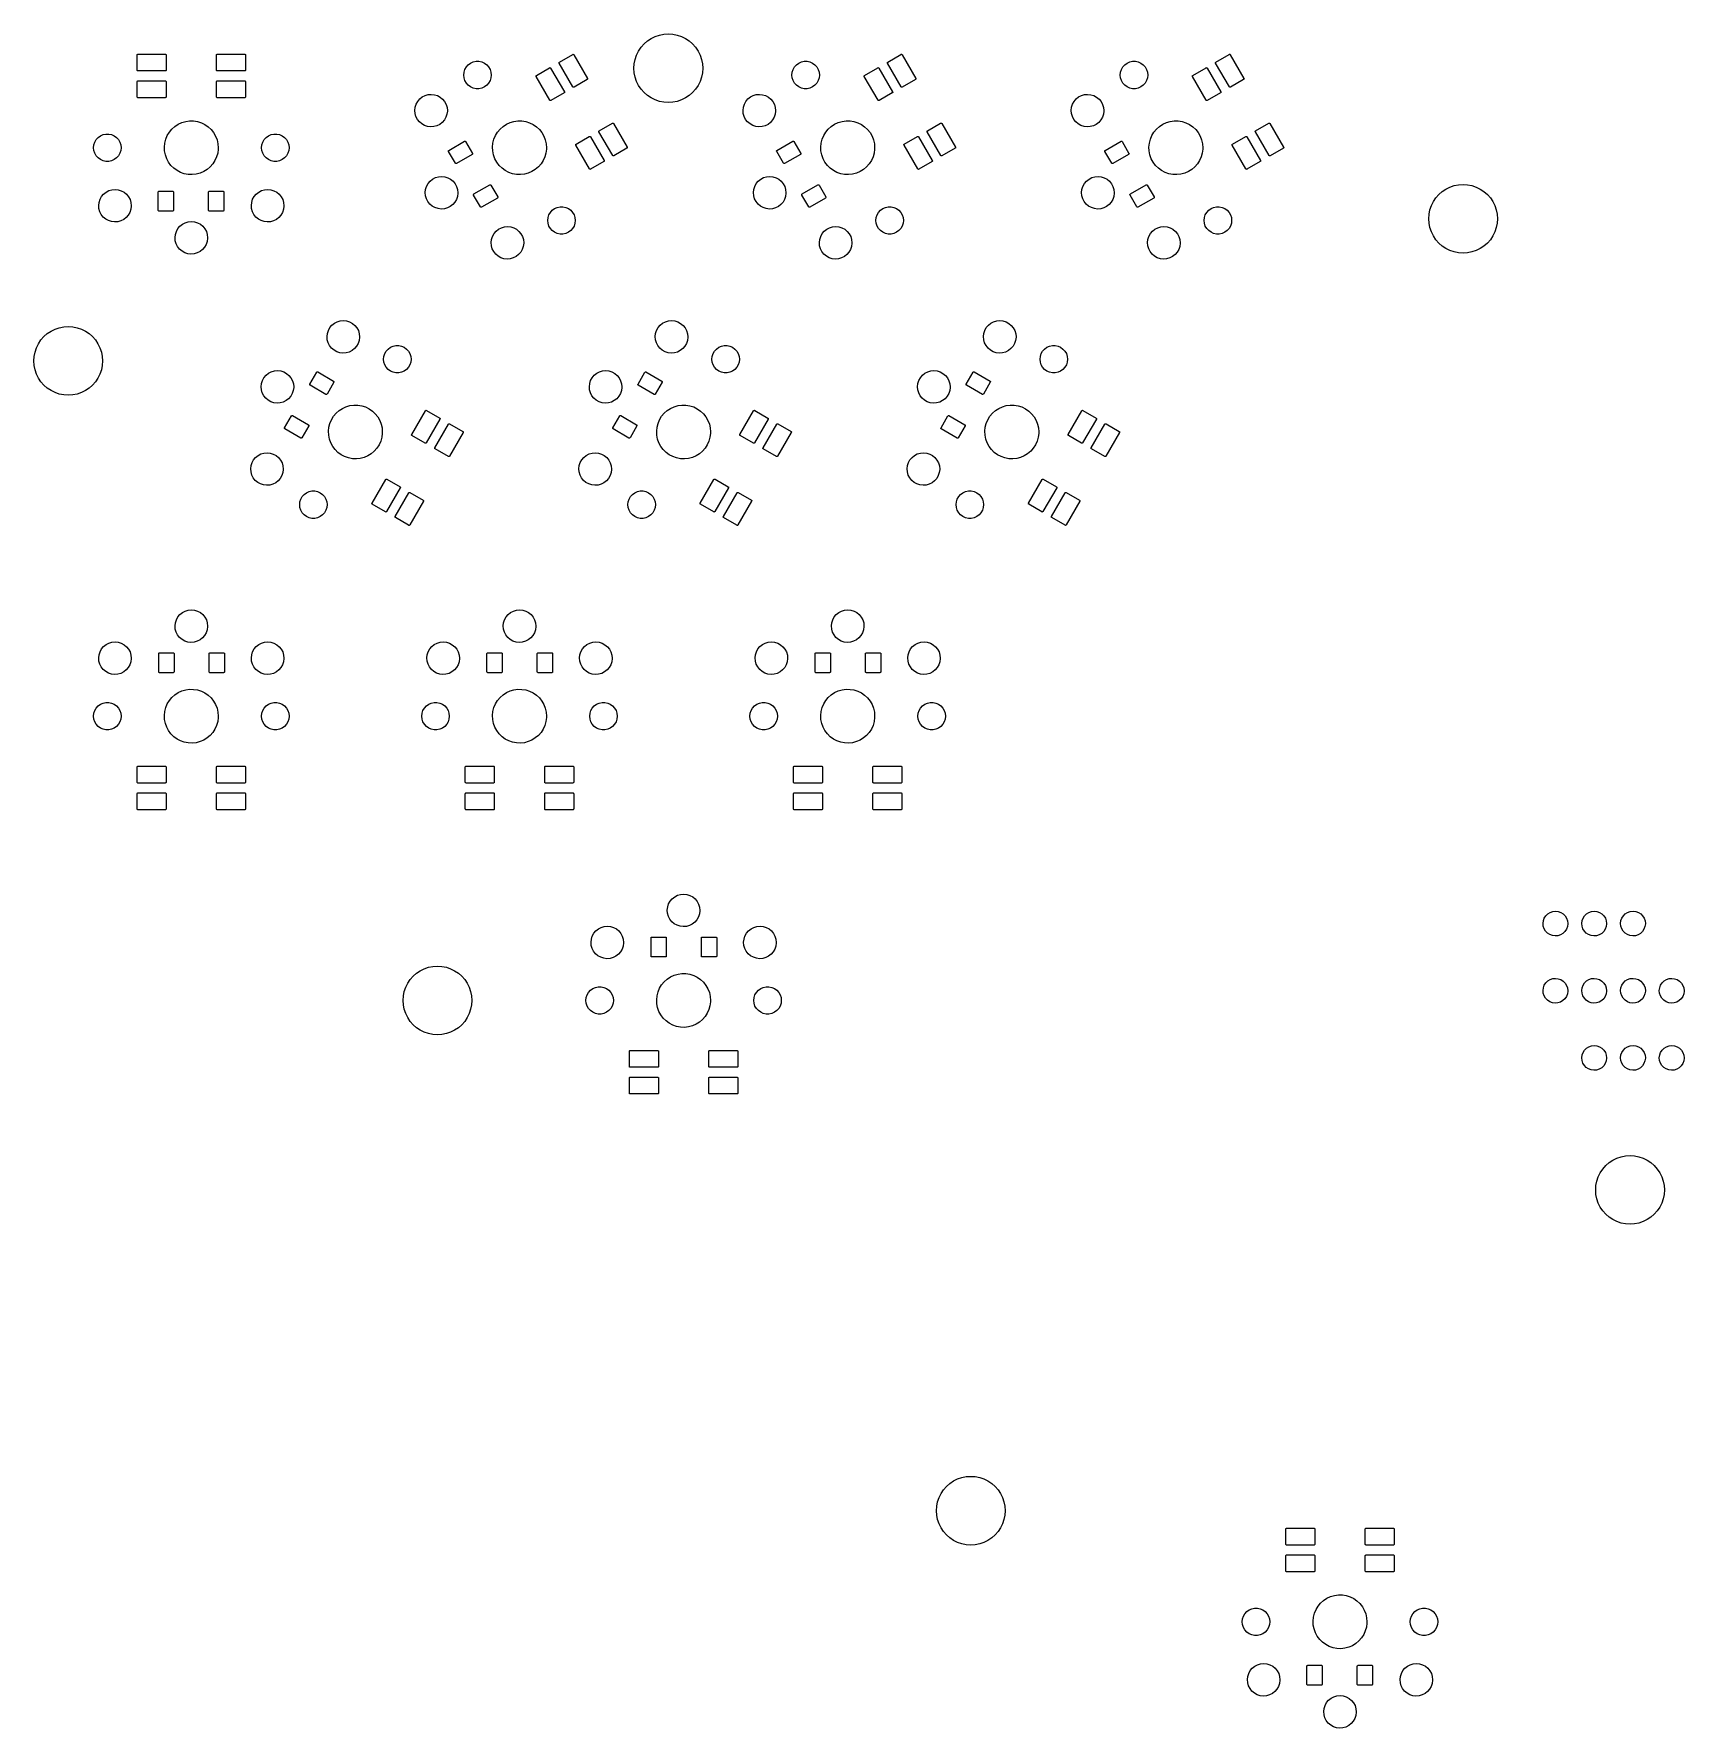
# Model space of a CAD drawing. Extents: x 145 to 254, y -175 to -64.
import ezdxf

# ---------------------------------------------------------------- set-up
doc = ezdxf.new("R2010")
doc.units = 0
doc.layers.add('BLACK', color=7, linetype='CONTINUOUS')

msp = doc.modelspace()

# ---------------------------------------------------------------- linework, layer by layer
at = {"layer": 'BLACK', "linetype": 'CONTINUOUS'}
for p, q in [((185.215, -64.5636), (185.409, -64.3423)), ((185.409, -64.3423), (185.63, -64.1483)), ((185.63, -64.1483), (185.875, -63.9848)), ((185.875, -63.9848), (186.139, -63.8546)), ((186.139, -63.8546), (186.418, -63.76)), ((186.418, -63.76), (186.706, -63.7026)), ((186.706, -63.7026), (187, -63.6833)), ((187, -63.6833), (187.294, -63.7026)), ((187.294, -63.7026), (187.582, -63.76)), ((187.582, -63.76), (187.861, -63.8546)), ((187.861, -63.8546), (188.125, -63.9848)), ((188.125, -63.9848), (188.37, -64.1483)), ((188.37, -64.1483), (188.591, -64.3423)), ((188.591, -64.3423), (188.785, -64.5636)), ((152.2, -65.0624), (152.204, -65.0433)), ((152.2, -66.0624), (152.2, -65.0624)), ((152.204, -65.0433), (152.215, -65.027)), ((152.215, -65.027), (152.231, -65.0162)), ((152.231, -65.0162), (152.25, -65.0124)), ((152.25, -65.0124), (154.05, -65.0124)), ((154.05, -65.0124), (154.069, -65.0162)), ((154.069, -65.0162), (154.085, -65.027)), ((154.085, -65.027), (154.096, -65.0433)), ((154.096, -65.0433), (154.1, -65.0624)), ((154.1, -65.0624), (154.1, -66.0624)), ((157.4, -65.0624), (157.404, -65.0433)), ((157.4, -66.0624), (157.4, -65.0624)), ((157.404, -65.0433), (157.415, -65.027)), ((157.415, -65.027), (157.431, -65.0162)), ((157.431, -65.0162), (157.45, -65.0124)), ((157.45, -65.0124), (159.25, -65.0124)), ((159.25, -65.0124), (159.269, -65.0162)), ((159.269, -65.0162), (159.285, -65.027)), ((159.285, -65.027), (159.296, -65.0433)), ((159.296, -65.0433), (159.3, -65.0624)), ((159.3, -65.0624), (159.3, -66.0624)), ((174.222, -65.5201), (174.406, -65.4809)), ((174.406, -65.4809), (174.594, -65.4809)), ((174.594, -65.4809), (174.778, -65.5201)), ((179.872, -65.5268), (180.738, -65.0268)), ((180.738, -65.0268), (180.757, -65.0205)), ((180.757, -65.0205), (180.776, -65.0218)), ((180.776, -65.0218), (180.794, -65.0304)), ((180.794, -65.0304), (180.807, -65.0451)), ((180.807, -65.0451), (181.707, -66.6039)), ((184.769, -65.6396), (184.827, -65.351)), ((184.827, -65.351), (184.921, -65.0723)), ((184.921, -65.0723), (185.051, -64.8083)), ((185.051, -64.8083), (185.215, -64.5636)), ((188.785, -64.5636), (188.949, -64.8083)), ((188.949, -64.8083), (189.079, -65.0723)), ((189.079, -65.0723), (189.173, -65.351)), ((189.173, -65.351), (189.231, -65.6396)), ((195.722, -65.5201), (195.906, -65.4809)), ((195.906, -65.4809), (196.094, -65.4809)), ((196.094, -65.4809), (196.278, -65.5201)), ((201.372, -65.5268), (202.238, -65.0268)), ((202.238, -65.0268), (202.257, -65.0205)), ((202.257, -65.0205), (202.276, -65.0218)), ((202.276, -65.0218), (202.294, -65.0304)), ((202.294, -65.0304), (202.307, -65.0451)), ((202.307, -65.0451), (203.207, -66.6039)), ((217.222, -65.5201), (217.406, -65.4809)), ((217.406, -65.4809), (217.594, -65.4809)), ((217.594, -65.4809), (217.778, -65.5201)), ((222.872, -65.5268), (223.738, -65.0268)), ((223.738, -65.0268), (223.757, -65.0205)), ((223.757, -65.0205), (223.776, -65.0218)), ((223.776, -65.0218), (223.794, -65.0304)), ((223.794, -65.0304), (223.807, -65.0451)), ((223.807, -65.0451), (224.707, -66.6039)), ((152.204, -66.0815), (152.2, -66.0624)), ((152.215, -66.0977), (152.204, -66.0815)), ((152.231, -66.1086), (152.215, -66.0977)), ((152.25, -66.1124), (152.231, -66.1086)), ((154.05, -66.1124), (152.25, -66.1124)), ((154.069, -66.1086), (154.05, -66.1124)), ((154.085, -66.0977), (154.069, -66.1086)), ((154.096, -66.0815), (154.085, -66.0977)), ((154.1, -66.0624), (154.096, -66.0815)), ((157.404, -66.0815), (157.4, -66.0624)), ((157.415, -66.0977), (157.404, -66.0815)), ((157.431, -66.1086), (157.415, -66.0977)), ((157.45, -66.1124), (157.431, -66.1086)), ((159.25, -66.1124), (157.45, -66.1124)), ((159.269, -66.1086), (159.25, -66.1124)), ((159.285, -66.0977), (159.269, -66.1086)), ((159.296, -66.0815), (159.285, -66.0977)), ((159.3, -66.0624), (159.296, -66.0815)), ((173.599, -66.3769), (173.619, -66.1896)), ((173.619, -66.5642), (173.599, -66.3769)), ((173.619, -66.1896), (173.677, -66.0104)), ((173.677, -66.7433), (173.619, -66.5642)), ((173.677, -66.0104), (173.771, -65.8473)), ((173.771, -65.8473), (173.897, -65.7074)), ((173.897, -65.7074), (174.05, -65.5967)), ((174.05, -65.5967), (174.222, -65.5201)), ((174.778, -65.5201), (174.95, -65.5967)), ((174.95, -65.5967), (175.103, -65.7074)), ((175.103, -65.7074), (175.229, -65.8473)), ((175.229, -65.8473), (175.323, -66.0104)), ((175.323, -66.0104), (175.381, -66.1896)), ((175.381, -66.5642), (175.323, -66.7433)), ((175.381, -66.1896), (175.401, -66.3769)), ((175.401, -66.3769), (175.381, -66.5642)), ((178.332, -66.4516), (178.334, -66.4322)), ((178.338, -66.4701), (178.332, -66.4516)), ((178.334, -66.4322), (178.342, -66.4147)), ((179.238, -68.0289), (178.338, -66.4701)), ((178.342, -66.4147), (178.357, -66.4018)), ((178.357, -66.4018), (179.223, -65.9018)), ((179.223, -65.9018), (179.241, -65.8955)), ((179.241, -65.8955), (179.261, -65.8968)), ((179.261, -65.8968), (179.278, -65.9054)), ((179.278, -65.9054), (179.291, -65.9201)), ((179.291, -65.9201), (180.191, -67.4789)), ((179.848, -65.5766), (179.849, -65.5572)), ((179.854, -65.5951), (179.848, -65.5766)), ((179.849, -65.5572), (179.858, -65.5397)), ((180.754, -67.1539), (179.854, -65.5951)), ((179.858, -65.5397), (179.872, -65.5268)), ((184.75, -65.9333), (184.769, -65.6396)), ((184.769, -66.227), (184.75, -65.9333)), ((184.827, -66.5157), (184.769, -66.227)), ((184.921, -66.7944), (184.827, -66.5157)), ((189.173, -66.5157), (189.079, -66.7944)), ((189.231, -66.227), (189.173, -66.5157)), ((189.231, -65.6396), (189.25, -65.9333)), ((189.25, -65.9333), (189.231, -66.227)), ((195.099, -66.3769), (195.119, -66.1896)), ((195.119, -66.5642), (195.099, -66.3769)), ((195.119, -66.1896), (195.177, -66.0104)), ((195.177, -66.7433), (195.119, -66.5642)), ((195.177, -66.0104), (195.271, -65.8473)), ((195.271, -65.8473), (195.397, -65.7074)), ((195.397, -65.7074), (195.55, -65.5967)), ((195.55, -65.5967), (195.722, -65.5201)), ((196.278, -65.5201), (196.45, -65.5967)), ((196.45, -65.5967), (196.603, -65.7074)), ((196.603, -65.7074), (196.729, -65.8473)), ((196.729, -65.8473), (196.823, -66.0104)), ((196.823, -66.0104), (196.881, -66.1896)), ((196.881, -66.5642), (196.823, -66.7433)), ((196.881, -66.1896), (196.901, -66.3769)), ((196.901, -66.3769), (196.881, -66.5642)), ((199.832, -66.4516), (199.834, -66.4322)), ((199.838, -66.4701), (199.832, -66.4516)), ((199.834, -66.4322), (199.842, -66.4147)), ((200.738, -68.0289), (199.838, -66.4701)), ((199.842, -66.4147), (199.857, -66.4018)), ((199.857, -66.4018), (200.723, -65.9018)), ((200.723, -65.9018), (200.741, -65.8955)), ((200.741, -65.8955), (200.761, -65.8968)), ((200.761, -65.8968), (200.778, -65.9054)), ((200.778, -65.9054), (200.791, -65.9201)), ((200.791, -65.9201), (201.691, -67.4789)), ((201.348, -65.5766), (201.349, -65.5572)), ((201.354, -65.5951), (201.348, -65.5766)), ((201.349, -65.5572), (201.358, -65.5397)), ((202.254, -67.1539), (201.354, -65.5951)), ((201.358, -65.5397), (201.372, -65.5268)), ((216.599, -66.3769), (216.619, -66.1896)), ((216.619, -66.5642), (216.599, -66.3769)), ((216.619, -66.1896), (216.677, -66.0104)), ((216.677, -66.7433), (216.619, -66.5642)), ((216.677, -66.0104), (216.771, -65.8473)), ((216.771, -65.8473), (216.897, -65.7074)), ((216.897, -65.7074), (217.05, -65.5967)), ((217.05, -65.5967), (217.222, -65.5201)), ((217.778, -65.5201), (217.95, -65.5967)), ((217.95, -65.5967), (218.103, -65.7074)), ((218.103, -65.7074), (218.229, -65.8473)), ((218.229, -65.8473), (218.323, -66.0104)), ((218.323, -66.0104), (218.381, -66.1896)), ((218.381, -66.5642), (218.323, -66.7433)), ((218.381, -66.1896), (218.401, -66.3769)), ((218.401, -66.3769), (218.381, -66.5642)), ((221.332, -66.4516), (221.334, -66.4322)), ((221.338, -66.4701), (221.332, -66.4516)), ((221.334, -66.4322), (221.342, -66.4147)), ((222.238, -68.0289), (221.338, -66.4701)), ((221.342, -66.4147), (221.357, -66.4018)), ((221.357, -66.4018), (222.223, -65.9018)), ((222.223, -65.9018), (222.241, -65.8955)), ((222.241, -65.8955), (222.261, -65.8968)), ((222.261, -65.8968), (222.278, -65.9054)), ((222.278, -65.9054), (222.291, -65.9201)), ((222.291, -65.9201), (223.191, -67.4789)), ((222.848, -65.5766), (222.849, -65.5572)), ((222.854, -65.5951), (222.848, -65.5766)), ((222.849, -65.5572), (222.858, -65.5397)), ((223.754, -67.1539), (222.854, -65.5951)), ((222.858, -65.5397), (222.872, -65.5268)), ((152.2, -66.8124), (152.204, -66.7933)), ((152.2, -67.8124), (152.2, -66.8124)), ((152.204, -66.7933), (152.215, -66.777)), ((152.215, -66.777), (152.231, -66.7662)), ((152.231, -66.7662), (152.25, -66.7624)), ((152.25, -66.7624), (154.05, -66.7624)), ((154.05, -66.7624), (154.069, -66.7662)), ((154.069, -66.7662), (154.085, -66.777)), ((154.085, -66.777), (154.096, -66.7933)), ((154.096, -66.7933), (154.1, -66.8124)), ((154.1, -66.8124), (154.1, -67.8124)), ((157.4, -66.8124), (157.404, -66.7933)), ((157.4, -67.8124), (157.4, -66.8124)), ((157.404, -66.7933), (157.415, -66.777)), ((157.415, -66.777), (157.431, -66.7662)), ((157.431, -66.7662), (157.45, -66.7624)), ((157.45, -66.7624), (159.25, -66.7624)), ((159.25, -66.7624), (159.269, -66.7662)), ((159.269, -66.7662), (159.285, -66.777)), ((159.285, -66.777), (159.296, -66.7933)), ((159.296, -66.7933), (159.3, -66.8124)), ((159.3, -66.8124), (159.3, -67.8124)), ((171.06, -67.7215), (171.259, -67.6628)), ((171.259, -67.6628), (171.467, -67.6439)), ((171.467, -67.6439), (171.673, -67.6656)), ((171.673, -67.6656), (171.872, -67.7272)), ((173.771, -66.9064), (173.677, -66.7433)), ((173.897, -67.0464), (173.771, -66.9064)), ((174.05, -67.1571), (173.897, -67.0464)), ((174.222, -67.2337), (174.05, -67.1571)), ((174.406, -67.2728), (174.222, -67.2337)), ((174.594, -67.2728), (174.406, -67.2728)), ((174.778, -67.2337), (174.594, -67.2728)), ((174.95, -67.1571), (174.778, -67.2337)), ((175.103, -67.0464), (174.95, -67.1571)), ((175.229, -66.9064), (175.103, -67.0464)), ((175.323, -66.7433), (175.229, -66.9064)), ((180.173, -67.5473), (179.307, -68.0473)), ((180.187, -67.5344), (180.173, -67.5473)), ((180.196, -67.5169), (180.187, -67.5344)), ((180.191, -67.4789), (180.197, -67.4974)), ((180.197, -67.4974), (180.196, -67.5169)), ((180.767, -67.1686), (180.754, -67.1539)), ((180.784, -67.1772), (180.767, -67.1686)), ((180.804, -67.1785), (180.784, -67.1772)), ((180.822, -67.1723), (180.804, -67.1785)), ((181.688, -66.6723), (180.822, -67.1723)), ((181.703, -66.6594), (181.688, -66.6723)), ((181.712, -66.6419), (181.703, -66.6594)), ((181.707, -66.6039), (181.713, -66.6224)), ((181.713, -66.6224), (181.712, -66.6419)), ((185.051, -67.0583), (184.921, -66.7944)), ((185.215, -67.303), (185.051, -67.0583)), ((185.409, -67.5243), (185.215, -67.303)), ((185.63, -67.7184), (185.409, -67.5243)), ((188.591, -67.5243), (188.37, -67.7184)), ((188.785, -67.303), (188.591, -67.5243)), ((188.949, -67.0583), (188.785, -67.303)), ((189.079, -66.7944), (188.949, -67.0583)), ((192.56, -67.7215), (192.759, -67.6628)), ((192.759, -67.6628), (192.967, -67.6439)), ((192.967, -67.6439), (193.173, -67.6656)), ((193.173, -67.6656), (193.372, -67.7272)), ((195.271, -66.9064), (195.177, -66.7433)), ((195.397, -67.0464), (195.271, -66.9064)), ((195.55, -67.1571), (195.397, -67.0464)), ((195.722, -67.2337), (195.55, -67.1571)), ((195.906, -67.2728), (195.722, -67.2337)), ((196.094, -67.2728), (195.906, -67.2728)), ((196.278, -67.2337), (196.094, -67.2728)), ((196.45, -67.1571), (196.278, -67.2337)), ((196.603, -67.0464), (196.45, -67.1571)), ((196.729, -66.9064), (196.603, -67.0464)), ((196.823, -66.7433), (196.729, -66.9064)), ((201.673, -67.5473), (200.807, -68.0473)), ((201.687, -67.5344), (201.673, -67.5473)), ((201.696, -67.5169), (201.687, -67.5344)), ((201.691, -67.4789), (201.697, -67.4974)), ((201.697, -67.4974), (201.696, -67.5169)), ((202.267, -67.1686), (202.254, -67.1539)), ((202.284, -67.1772), (202.267, -67.1686)), ((202.304, -67.1785), (202.284, -67.1772)), ((202.322, -67.1723), (202.304, -67.1785)), ((203.188, -66.6723), (202.322, -67.1723)), ((203.203, -66.6594), (203.188, -66.6723)), ((203.212, -66.6419), (203.203, -66.6594)), ((203.207, -66.6039), (203.213, -66.6224)), ((203.213, -66.6224), (203.212, -66.6419)), ((214.06, -67.7215), (214.259, -67.6628)), ((214.259, -67.6628), (214.467, -67.6439)), ((214.467, -67.6439), (214.673, -67.6656)), ((214.673, -67.6656), (214.872, -67.7272)), ((216.771, -66.9064), (216.677, -66.7433)), ((216.897, -67.0464), (216.771, -66.9064)), ((217.05, -67.1571), (216.897, -67.0464)), ((217.222, -67.2337), (217.05, -67.1571)), ((217.406, -67.2728), (217.222, -67.2337)), ((217.594, -67.2728), (217.406, -67.2728)), ((217.778, -67.2337), (217.594, -67.2728)), ((217.95, -67.1571), (217.778, -67.2337)), ((218.103, -67.0464), (217.95, -67.1571)), ((218.229, -66.9064), (218.103, -67.0464)), ((218.323, -66.7433), (218.229, -66.9064)), ((223.173, -67.5473), (222.307, -68.0473)), ((223.187, -67.5344), (223.173, -67.5473)), ((223.196, -67.5169), (223.187, -67.5344)), ((223.191, -67.4789), (223.197, -67.4974)), ((223.197, -67.4974), (223.196, -67.5169)), ((223.767, -67.1686), (223.754, -67.1539)), ((223.784, -67.1772), (223.767, -67.1686)), ((223.804, -67.1785), (223.784, -67.1772)), ((223.822, -67.1723), (223.804, -67.1785)), ((224.688, -66.6723), (223.822, -67.1723)), ((224.703, -66.6594), (224.688, -66.6723)), ((224.712, -66.6419), (224.703, -66.6594)), ((224.707, -66.6039), (224.713, -66.6224)), ((224.713, -66.6224), (224.712, -66.6419)), ((152.204, -67.8315), (152.2, -67.8124)), ((152.215, -67.8477), (152.204, -67.8315)), ((152.231, -67.8586), (152.215, -67.8477)), ((152.25, -67.8624), (152.231, -67.8586)), ((154.05, -67.8624), (152.25, -67.8624)), ((154.069, -67.8586), (154.05, -67.8624)), ((154.085, -67.8477), (154.069, -67.8586)), ((154.096, -67.8315), (154.085, -67.8477)), ((154.1, -67.8124), (154.096, -67.8315)), ((157.404, -67.8315), (157.4, -67.8124)), ((157.415, -67.8477), (157.404, -67.8315)), ((157.431, -67.8586), (157.415, -67.8477)), ((157.45, -67.8624), (157.431, -67.8586)), ((159.25, -67.8624), (157.45, -67.8624)), ((159.269, -67.8586), (159.25, -67.8624)), ((159.285, -67.8477), (159.269, -67.8586)), ((159.296, -67.8315), (159.285, -67.8477)), ((159.3, -67.8124), (159.296, -67.8315)), ((170.393, -68.695), (170.416, -68.4882)), ((170.411, -68.9023), (170.393, -68.695)), ((170.416, -68.4882), (170.479, -68.2899)), ((170.479, -68.2899), (170.58, -68.1076)), ((170.58, -68.1076), (170.713, -67.9482)), ((170.713, -67.9482), (170.875, -67.8179)), ((170.875, -67.8179), (171.06, -67.7215)), ((171.872, -67.7272), (172.055, -67.8261)), ((172.055, -67.8261), (172.216, -67.9587)), ((172.216, -67.9587), (172.347, -68.12)), ((172.347, -68.12), (172.445, -68.3037)), ((172.445, -68.3037), (172.505, -68.5028)), ((172.525, -68.7396), (172.499, -68.946)), ((172.505, -68.5028), (172.525, -68.7099)), ((172.525, -68.7099), (172.525, -68.7396)), ((179.251, -68.0436), (179.238, -68.0289)), ((179.269, -68.0522), (179.251, -68.0436)), ((179.288, -68.0535), (179.269, -68.0522)), ((179.307, -68.0473), (179.288, -68.0535)), ((185.875, -67.8819), (185.63, -67.7184)), ((186.139, -68.0121), (185.875, -67.8819)), ((186.418, -68.1067), (186.139, -68.0121)), ((186.706, -68.1641), (186.418, -68.1067)), ((187, -68.1833), (186.706, -68.1641)), ((187.294, -68.1641), (187, -68.1833)), ((187.582, -68.1067), (187.294, -68.1641)), ((187.861, -68.0121), (187.582, -68.1067)), ((188.125, -67.8819), (187.861, -68.0121)), ((188.37, -67.7184), (188.125, -67.8819)), ((191.893, -68.695), (191.916, -68.4882)), ((191.911, -68.9023), (191.893, -68.695)), ((191.916, -68.4882), (191.979, -68.2899)), ((191.979, -68.2899), (192.08, -68.1076)), ((192.08, -68.1076), (192.213, -67.9482)), ((192.213, -67.9482), (192.375, -67.8179)), ((192.375, -67.8179), (192.56, -67.7215)), ((193.372, -67.7272), (193.555, -67.8261)), ((193.555, -67.8261), (193.716, -67.9587)), ((193.716, -67.9587), (193.847, -68.12)), ((193.847, -68.12), (193.945, -68.3037)), ((193.945, -68.3037), (194.005, -68.5028)), ((194.025, -68.7396), (193.999, -68.946)), ((194.005, -68.5028), (194.025, -68.7099)), ((194.025, -68.7099), (194.025, -68.7396)), ((200.751, -68.0436), (200.738, -68.0289)), ((200.769, -68.0522), (200.751, -68.0436)), ((200.788, -68.0535), (200.769, -68.0522)), ((200.807, -68.0473), (200.788, -68.0535)), ((213.393, -68.695), (213.416, -68.4882)), ((213.411, -68.9023), (213.393, -68.695)), ((213.416, -68.4882), (213.479, -68.2899)), ((213.479, -68.2899), (213.58, -68.1076)), ((213.58, -68.1076), (213.713, -67.9482)), ((213.713, -67.9482), (213.875, -67.8179)), ((213.875, -67.8179), (214.06, -67.7215)), ((214.872, -67.7272), (215.055, -67.8261)), ((215.055, -67.8261), (215.216, -67.9587)), ((215.216, -67.9587), (215.347, -68.12)), ((215.347, -68.12), (215.445, -68.3037)), ((215.445, -68.3037), (215.505, -68.5028)), ((215.525, -68.7396), (215.499, -68.946)), ((215.505, -68.5028), (215.525, -68.7099)), ((215.525, -68.7099), (215.525, -68.7396)), ((222.251, -68.0436), (222.238, -68.0289)), ((222.269, -68.0522), (222.251, -68.0436)), ((222.288, -68.0535), (222.269, -68.0522)), ((222.307, -68.0473), (222.288, -68.0535)), ((154.313, -70.1153), (154.481, -69.9143)), ((154.481, -69.9143), (154.676, -69.7401)), ((154.676, -69.7401), (154.895, -69.5967)), ((154.895, -69.5967), (155.132, -69.4872)), ((155.132, -69.4872), (155.383, -69.4141)), ((155.383, -69.4141), (155.642, -69.3788)), ((155.642, -69.3788), (155.904, -69.3822)), ((155.904, -69.3822), (156.162, -69.4243)), ((156.162, -69.4243), (156.411, -69.504)), ((156.411, -69.504), (156.646, -69.6197)), ((156.646, -69.6197), (156.86, -69.7687)), ((156.86, -69.7687), (157.051, -69.9479)), ((170.468, -69.1023), (170.411, -68.9023)), ((170.563, -69.2873), (170.468, -69.1023)), ((170.692, -69.4504), (170.563, -69.2873)), ((170.851, -69.5852), (170.692, -69.4504)), ((171.032, -69.6867), (170.851, -69.5852)), ((171.23, -69.751), (171.032, -69.6867)), ((171.437, -69.7756), (171.23, -69.751)), ((171.644, -69.7597), (171.437, -69.7756)), ((171.845, -69.7037), (171.644, -69.7597)), ((172.03, -69.6099), (171.845, -69.7037)), ((172.194, -69.4818), (172.03, -69.6099)), ((172.33, -69.3243), (172.194, -69.4818)), ((172.433, -69.1435), (172.33, -69.3243)), ((172.499, -68.946), (172.433, -69.1435)), ((175.813, -70.1153), (175.981, -69.9143)), ((175.981, -69.9143), (176.176, -69.7401)), ((176.176, -69.7401), (176.395, -69.5967)), ((176.395, -69.5967), (176.632, -69.4872)), ((176.632, -69.4872), (176.883, -69.4141)), ((176.883, -69.4141), (177.142, -69.3788)), ((177.142, -69.3788), (177.404, -69.3822)), ((177.404, -69.3822), (177.662, -69.4243)), ((177.662, -69.4243), (177.911, -69.504)), ((177.911, -69.504), (178.146, -69.6197)), ((178.146, -69.6197), (178.36, -69.7687)), ((178.36, -69.7687), (178.551, -69.9479)), ((182.472, -70.0301), (183.338, -69.5301)), ((183.338, -69.5301), (183.357, -69.5239)), ((183.357, -69.5239), (183.376, -69.5251)), ((183.376, -69.5251), (183.394, -69.5338)), ((183.394, -69.5338), (183.407, -69.5484)), ((183.407, -69.5484), (184.307, -71.1073)), ((191.968, -69.1023), (191.911, -68.9023)), ((192.063, -69.2873), (191.968, -69.1023)), ((192.192, -69.4504), (192.063, -69.2873)), ((192.351, -69.5852), (192.192, -69.4504)), ((192.532, -69.6867), (192.351, -69.5852)), ((192.73, -69.751), (192.532, -69.6867)), ((192.937, -69.7756), (192.73, -69.751)), ((193.144, -69.7597), (192.937, -69.7756)), ((193.345, -69.7037), (193.144, -69.7597)), ((193.53, -69.6099), (193.345, -69.7037)), ((193.694, -69.4818), (193.53, -69.6099)), ((193.83, -69.3243), (193.694, -69.4818)), ((193.933, -69.1435), (193.83, -69.3243)), ((193.999, -68.946), (193.933, -69.1435)), ((197.313, -70.1153), (197.481, -69.9143)), ((197.481, -69.9143), (197.676, -69.7401)), ((197.676, -69.7401), (197.895, -69.5967)), ((197.895, -69.5967), (198.132, -69.4872)), ((198.132, -69.4872), (198.383, -69.4141)), ((198.383, -69.4141), (198.642, -69.3788)), ((198.642, -69.3788), (198.904, -69.3822)), ((198.904, -69.3822), (199.162, -69.4243)), ((199.162, -69.4243), (199.411, -69.504)), ((199.411, -69.504), (199.646, -69.6197)), ((199.646, -69.6197), (199.86, -69.7687)), ((199.86, -69.7687), (200.051, -69.9479)), ((203.972, -70.0301), (204.838, -69.5301)), ((204.838, -69.5301), (204.857, -69.5239)), ((204.857, -69.5239), (204.876, -69.5251)), ((204.876, -69.5251), (204.894, -69.5338)), ((204.894, -69.5338), (204.907, -69.5484)), ((204.907, -69.5484), (205.807, -71.1073)), ((213.468, -69.1023), (213.411, -68.9023)), ((213.563, -69.2873), (213.468, -69.1023)), ((213.692, -69.4504), (213.563, -69.2873)), ((213.851, -69.5852), (213.692, -69.4504)), ((214.032, -69.6867), (213.851, -69.5852)), ((214.23, -69.751), (214.032, -69.6867)), ((214.437, -69.7756), (214.23, -69.751)), ((214.644, -69.7597), (214.437, -69.7756)), ((214.845, -69.7037), (214.644, -69.7597)), ((215.03, -69.6099), (214.845, -69.7037)), ((215.194, -69.4818), (215.03, -69.6099)), ((215.33, -69.3243), (215.194, -69.4818)), ((215.433, -69.1435), (215.33, -69.3243)), ((215.499, -68.946), (215.433, -69.1435)), ((218.813, -70.1153), (218.981, -69.9143)), ((218.981, -69.9143), (219.176, -69.7401)), ((219.176, -69.7401), (219.395, -69.5967)), ((219.395, -69.5967), (219.632, -69.4872)), ((219.632, -69.4872), (219.883, -69.4141)), ((219.883, -69.4141), (220.142, -69.3788)), ((220.142, -69.3788), (220.404, -69.3822)), ((220.404, -69.3822), (220.662, -69.4243)), ((220.662, -69.4243), (220.911, -69.504)), ((220.911, -69.504), (221.146, -69.6197)), ((221.146, -69.6197), (221.36, -69.7687)), ((221.36, -69.7687), (221.551, -69.9479)), ((225.472, -70.0301), (226.338, -69.5301)), ((226.338, -69.5301), (226.357, -69.5239)), ((226.357, -69.5239), (226.376, -69.5251)), ((226.376, -69.5251), (226.394, -69.5338)), ((226.394, -69.5338), (226.407, -69.5484)), ((226.407, -69.5484), (227.307, -71.1073)), ((149.349, -71.14), (149.369, -70.9527)), ((149.369, -70.9527), (149.427, -70.7736)), ((149.427, -70.7736), (149.521, -70.6105)), ((149.521, -70.6105), (149.647, -70.4705)), ((149.647, -70.4705), (149.8, -70.3598)), ((149.8, -70.3598), (149.972, -70.2832)), ((149.972, -70.2832), (150.156, -70.244)), ((150.156, -70.244), (150.344, -70.244)), ((150.344, -70.244), (150.528, -70.2832)), ((150.528, -70.2832), (150.7, -70.3598)), ((150.7, -70.3598), (150.853, -70.4705)), ((150.853, -70.4705), (150.979, -70.6105)), ((150.979, -70.6105), (151.073, -70.7736)), ((151.073, -70.7736), (151.131, -70.9527)), ((151.131, -70.9527), (151.151, -71.14)), ((153.986, -71.0938), (154.012, -70.8336)), ((154.012, -70.8336), (154.077, -70.5801)), ((154.077, -70.5801), (154.178, -70.3389)), ((154.178, -70.3389), (154.313, -70.1153)), ((157.051, -69.9479), (157.213, -70.1533)), ((157.213, -70.1533), (157.343, -70.3804)), ((157.343, -70.3804), (157.437, -70.6241)), ((157.437, -70.6241), (157.495, -70.8792)), ((157.495, -70.8792), (157.514, -71.14)), ((160.349, -71.14), (160.369, -70.9527)), ((160.369, -70.9527), (160.427, -70.7736)), ((160.427, -70.7736), (160.521, -70.6105)), ((160.521, -70.6105), (160.647, -70.4705)), ((160.647, -70.4705), (160.8, -70.3598)), ((160.8, -70.3598), (160.972, -70.2832)), ((160.972, -70.2832), (161.156, -70.244)), ((161.156, -70.244), (161.344, -70.244)), ((161.344, -70.244), (161.528, -70.2832)), ((161.528, -70.2832), (161.7, -70.3598)), ((161.7, -70.3598), (161.853, -70.4705)), ((161.853, -70.4705), (161.979, -70.6105)), ((161.979, -70.6105), (162.073, -70.7736)), ((162.073, -70.7736), (162.131, -70.9527)), ((162.131, -70.9527), (162.151, -71.14)), ((172.615, -71.3126), (173.654, -70.7126)), ((173.654, -70.7126), (173.673, -70.7064)), ((173.673, -70.7064), (173.692, -70.7077)), ((173.692, -70.7077), (173.71, -70.7163)), ((173.71, -70.7163), (173.723, -70.7309)), ((173.723, -70.7309), (174.173, -71.5104)), ((175.486, -71.0938), (175.512, -70.8336)), ((175.512, -70.8336), (175.577, -70.5801)), ((175.577, -70.5801), (175.678, -70.3389)), ((175.678, -70.3389), (175.813, -70.1153)), ((178.551, -69.9479), (178.713, -70.1533)), ((178.713, -70.1533), (178.843, -70.3804)), ((178.843, -70.3804), (178.937, -70.6241)), ((178.937, -70.6241), (178.995, -70.8792)), ((178.995, -70.8792), (179.014, -71.14)), ((180.932, -70.955), (180.934, -70.9355)), ((180.938, -70.9734), (180.932, -70.955)), ((180.934, -70.9355), (180.942, -70.918)), ((181.838, -72.5323), (180.938, -70.9734)), ((180.942, -70.918), (180.957, -70.9051)), ((180.957, -70.9051), (181.823, -70.4051)), ((181.823, -70.4051), (181.841, -70.3989)), ((181.841, -70.3989), (181.861, -70.4001)), ((181.861, -70.4001), (181.878, -70.4088)), ((181.878, -70.4088), (181.891, -70.4234)), ((181.891, -70.4234), (182.791, -71.9823)), ((182.448, -70.08), (182.449, -70.0605)), ((182.454, -70.0984), (182.448, -70.08)), ((182.449, -70.0605), (182.458, -70.043)), ((183.354, -71.6573), (182.454, -70.0984)), ((182.458, -70.043), (182.472, -70.0301)), ((194.115, -71.3126), (195.154, -70.7126)), ((195.154, -70.7126), (195.173, -70.7064)), ((195.173, -70.7064), (195.192, -70.7077)), ((195.192, -70.7077), (195.21, -70.7163)), ((195.21, -70.7163), (195.223, -70.7309)), ((195.223, -70.7309), (195.673, -71.5104)), ((196.986, -71.0938), (197.012, -70.8336)), ((197.012, -70.8336), (197.077, -70.5801)), ((197.077, -70.5801), (197.178, -70.3389)), ((197.178, -70.3389), (197.313, -70.1153)), ((200.051, -69.9479), (200.213, -70.1533)), ((200.213, -70.1533), (200.343, -70.3804)), ((200.343, -70.3804), (200.437, -70.6241)), ((200.437, -70.6241), (200.495, -70.8792)), ((200.495, -70.8792), (200.514, -71.14)), ((202.432, -70.955), (202.434, -70.9355)), ((202.438, -70.9734), (202.432, -70.955)), ((202.434, -70.9355), (202.442, -70.918)), ((203.338, -72.5323), (202.438, -70.9734)), ((202.442, -70.918), (202.457, -70.9051)), ((202.457, -70.9051), (203.323, -70.4051)), ((203.323, -70.4051), (203.341, -70.3989)), ((203.341, -70.3989), (203.361, -70.4001)), ((203.361, -70.4001), (203.378, -70.4088)), ((203.378, -70.4088), (203.391, -70.4234)), ((203.391, -70.4234), (204.291, -71.9823)), ((203.948, -70.08), (203.949, -70.0605)), ((203.954, -70.0984), (203.948, -70.08)), ((203.949, -70.0605), (203.958, -70.043)), ((204.854, -71.6573), (203.954, -70.0984)), ((203.958, -70.043), (203.972, -70.0301)), ((215.615, -71.3126), (216.654, -70.7126)), ((216.654, -70.7126), (216.673, -70.7064)), ((216.673, -70.7064), (216.692, -70.7077)), ((216.692, -70.7077), (216.71, -70.7163)), ((216.71, -70.7163), (216.723, -70.7309)), ((216.723, -70.7309), (217.173, -71.5104)), ((218.486, -71.0938), (218.512, -70.8336)), ((218.512, -70.8336), (218.577, -70.5801)), ((218.577, -70.5801), (218.678, -70.3389)), ((218.678, -70.3389), (218.813, -70.1153)), ((221.551, -69.9479), (221.713, -70.1533)), ((221.713, -70.1533), (221.843, -70.3804)), ((221.843, -70.3804), (221.937, -70.6241)), ((221.937, -70.6241), (221.995, -70.8792)), ((221.995, -70.8792), (222.014, -71.14)), ((223.932, -70.955), (223.934, -70.9355)), ((223.938, -70.9734), (223.932, -70.955)), ((223.934, -70.9355), (223.942, -70.918)), ((224.838, -72.5323), (223.938, -70.9734)), ((223.942, -70.918), (223.957, -70.9051)), ((223.957, -70.9051), (224.823, -70.4051)), ((224.823, -70.4051), (224.841, -70.3989)), ((224.841, -70.3989), (224.861, -70.4001)), ((224.861, -70.4001), (224.878, -70.4088)), ((224.878, -70.4088), (224.891, -70.4234)), ((224.891, -70.4234), (225.791, -71.9823)), ((225.448, -70.08), (225.449, -70.0605)), ((225.454, -70.0984), (225.448, -70.08)), ((225.449, -70.0605), (225.458, -70.043)), ((226.354, -71.6573), (225.454, -70.0984)), ((225.458, -70.043), (225.472, -70.0301)), ((149.369, -71.3273), (149.349, -71.14)), ((149.427, -71.5064), (149.369, -71.3273)), ((149.521, -71.6695), (149.427, -71.5064)), ((149.647, -71.8095), (149.521, -71.6695)), ((149.8, -71.9202), (149.647, -71.8095)), ((149.972, -71.9968), (149.8, -71.9202)), ((150.156, -72.036), (149.972, -71.9968)), ((150.344, -72.036), (150.156, -72.036)), ((150.528, -71.9968), (150.344, -72.036)), ((150.7, -71.9202), (150.528, -71.9968)), ((150.853, -71.8095), (150.7, -71.9202)), ((150.979, -71.6695), (150.853, -71.8095)), ((151.073, -71.5064), (150.979, -71.6695)), ((151.131, -71.3273), (151.073, -71.5064)), ((151.151, -71.14), (151.131, -71.3273)), ((153.999, -71.355), (153.986, -71.0938)), ((154.05, -71.6115), (153.999, -71.355)), ((154.138, -71.8577), (154.05, -71.6115)), ((154.262, -72.0881), (154.138, -71.8577)), ((154.418, -72.2976), (154.262, -72.0881)), ((157.301, -71.9819), (157.159, -72.2019)), ((157.408, -71.7435), (157.301, -71.9819)), ((157.479, -71.4918), (157.408, -71.7435)), ((157.512, -71.2323), (157.479, -71.4918)), ((157.514, -71.14), (157.512, -71.2323)), ((160.369, -71.3273), (160.349, -71.14)), ((160.427, -71.5064), (160.369, -71.3273)), ((160.521, -71.6695), (160.427, -71.5064)), ((160.647, -71.8095), (160.521, -71.6695)), ((160.8, -71.9202), (160.647, -71.8095)), ((160.972, -71.9968), (160.8, -71.9202)), ((161.156, -72.036), (160.972, -71.9968)), ((161.344, -72.036), (161.156, -72.036)), ((161.528, -71.9968), (161.344, -72.036)), ((161.7, -71.9202), (161.528, -71.9968)), ((161.853, -71.8095), (161.7, -71.9202)), ((161.979, -71.6695), (161.853, -71.8095)), ((162.073, -71.5064), (161.979, -71.6695)), ((162.131, -71.3273), (162.073, -71.5064)), ((162.151, -71.14), (162.131, -71.3273)), ((172.591, -71.3625), (172.592, -71.343)), ((172.597, -71.3809), (172.591, -71.3625)), ((172.592, -71.343), (172.601, -71.3255)), ((173.047, -72.1604), (172.597, -71.3809)), ((172.601, -71.3255), (172.615, -71.3126)), ((174.154, -71.5787), (173.115, -72.1787)), ((174.169, -71.5658), (174.154, -71.5787)), ((174.178, -71.5483), (174.169, -71.5658)), ((174.173, -71.5104), (174.179, -71.5288)), ((174.179, -71.5288), (174.178, -71.5483)), ((175.499, -71.355), (175.486, -71.0938)), ((175.55, -71.6115), (175.499, -71.355)), ((175.638, -71.8577), (175.55, -71.6115)), ((175.762, -72.0881), (175.638, -71.8577)), ((175.918, -72.2976), (175.762, -72.0881)), ((178.801, -71.9819), (178.659, -72.2019)), ((178.908, -71.7435), (178.801, -71.9819)), ((178.979, -71.4918), (178.908, -71.7435)), ((179.012, -71.2323), (178.979, -71.4918)), ((179.014, -71.14), (179.012, -71.2323)), ((182.773, -72.0506), (181.907, -72.5506)), ((182.787, -72.0377), (182.773, -72.0506)), ((182.796, -72.0202), (182.787, -72.0377)), ((182.791, -71.9823), (182.797, -72.0008)), ((182.797, -72.0008), (182.796, -72.0202)), ((183.367, -71.6719), (183.354, -71.6573)), ((183.384, -71.6806), (183.367, -71.6719)), ((183.404, -71.6819), (183.384, -71.6806)), ((183.422, -71.6756), (183.404, -71.6819)), ((184.288, -71.1756), (183.422, -71.6756)), ((184.303, -71.1627), (184.288, -71.1756)), ((184.312, -71.1452), (184.303, -71.1627)), ((184.307, -71.1073), (184.313, -71.1258)), ((184.313, -71.1258), (184.312, -71.1452)), ((194.091, -71.3625), (194.092, -71.343)), ((194.097, -71.3809), (194.091, -71.3625)), ((194.092, -71.343), (194.101, -71.3255)), ((194.547, -72.1604), (194.097, -71.3809)), ((194.101, -71.3255), (194.115, -71.3126)), ((195.654, -71.5787), (194.615, -72.1787)), ((195.669, -71.5658), (195.654, -71.5787)), ((195.678, -71.5483), (195.669, -71.5658)), ((195.673, -71.5104), (195.679, -71.5288)), ((195.679, -71.5288), (195.678, -71.5483)), ((196.999, -71.355), (196.986, -71.0938)), ((197.05, -71.6115), (196.999, -71.355)), ((197.138, -71.8577), (197.05, -71.6115)), ((197.262, -72.0881), (197.138, -71.8577)), ((197.418, -72.2976), (197.262, -72.0881)), ((200.301, -71.9819), (200.159, -72.2019)), ((200.408, -71.7435), (200.301, -71.9819)), ((200.479, -71.4918), (200.408, -71.7435)), ((200.512, -71.2323), (200.479, -71.4918)), ((200.514, -71.14), (200.512, -71.2323)), ((204.273, -72.0506), (203.407, -72.5506)), ((204.287, -72.0377), (204.273, -72.0506)), ((204.296, -72.0202), (204.287, -72.0377)), ((204.291, -71.9823), (204.297, -72.0008)), ((204.297, -72.0008), (204.296, -72.0202)), ((204.867, -71.6719), (204.854, -71.6573)), ((204.884, -71.6806), (204.867, -71.6719)), ((204.904, -71.6819), (204.884, -71.6806)), ((204.922, -71.6756), (204.904, -71.6819)), ((205.788, -71.1756), (204.922, -71.6756)), ((205.803, -71.1627), (205.788, -71.1756)), ((205.812, -71.1452), (205.803, -71.1627)), ((205.807, -71.1073), (205.813, -71.1258)), ((205.813, -71.1258), (205.812, -71.1452)), ((215.591, -71.3625), (215.592, -71.343)), ((215.597, -71.3809), (215.591, -71.3625)), ((215.592, -71.343), (215.601, -71.3255)), ((216.047, -72.1604), (215.597, -71.3809)), ((215.601, -71.3255), (215.615, -71.3126)), ((217.154, -71.5787), (216.115, -72.1787)), ((217.169, -71.5658), (217.154, -71.5787)), ((217.178, -71.5483), (217.169, -71.5658)), ((217.173, -71.5104), (217.179, -71.5288)), ((217.179, -71.5288), (217.178, -71.5483)), ((218.499, -71.355), (218.486, -71.0938)), ((218.55, -71.6115), (218.499, -71.355)), ((218.638, -71.8577), (218.55, -71.6115)), ((218.762, -72.0881), (218.638, -71.8577)), ((218.918, -72.2976), (218.762, -72.0881)), ((221.801, -71.9819), (221.659, -72.2019)), ((221.908, -71.7435), (221.801, -71.9819)), ((221.979, -71.4918), (221.908, -71.7435)), ((222.012, -71.2323), (221.979, -71.4918)), ((222.014, -71.14), (222.012, -71.2323)), ((225.773, -72.0506), (224.907, -72.5506)), ((225.787, -72.0377), (225.773, -72.0506)), ((225.796, -72.0202), (225.787, -72.0377)), ((225.791, -71.9823), (225.797, -72.0008)), ((225.797, -72.0008), (225.796, -72.0202)), ((226.367, -71.6719), (226.354, -71.6573)), ((226.384, -71.6806), (226.367, -71.6719)), ((226.404, -71.6819), (226.384, -71.6806)), ((226.422, -71.6756), (226.404, -71.6819)), ((227.288, -71.1756), (226.422, -71.6756)), ((227.303, -71.1627), (227.288, -71.1756)), ((227.312, -71.1452), (227.303, -71.1627)), ((227.307, -71.1073), (227.313, -71.1258)), ((227.313, -71.1258), (227.312, -71.1452)), ((154.604, -72.4817), (154.418, -72.2976)), ((154.815, -72.6364), (154.604, -72.4817)), ((155.046, -72.7582), (154.815, -72.6364)), ((155.293, -72.8444), (155.046, -72.7582)), ((155.55, -72.8932), (155.293, -72.8444)), ((155.812, -72.9034), (155.55, -72.8932)), ((156.072, -72.875), (155.812, -72.9034)), ((156.324, -72.8084), (156.072, -72.875)), ((156.565, -72.7051), (156.324, -72.8084)), ((156.787, -72.5675), (156.565, -72.7051)), ((156.987, -72.3985), (156.787, -72.5675)), ((157.159, -72.2019), (156.987, -72.3985)), ((171.395, -73.3284), (171.557, -73.198)), ((171.557, -73.198), (171.741, -73.1016)), ((171.741, -73.1016), (171.941, -73.0429)), ((171.941, -73.0429), (172.148, -73.024)), ((172.148, -73.024), (172.355, -73.0458)), ((172.355, -73.0458), (172.554, -73.1073)), ((172.554, -73.1073), (172.737, -73.2062)), ((172.737, -73.2062), (172.897, -73.3389)), ((173.06, -72.175), (173.047, -72.1604)), ((173.077, -72.1837), (173.06, -72.175)), ((173.097, -72.1849), (173.077, -72.1837)), ((173.115, -72.1787), (173.097, -72.1849)), ((176.104, -72.4817), (175.918, -72.2976)), ((176.315, -72.6364), (176.104, -72.4817)), ((176.546, -72.7582), (176.315, -72.6364)), ((176.793, -72.8444), (176.546, -72.7582)), ((177.05, -72.8932), (176.793, -72.8444)), ((177.312, -72.9034), (177.05, -72.8932)), ((177.572, -72.875), (177.312, -72.9034)), ((177.824, -72.8084), (177.572, -72.875)), ((178.065, -72.7051), (177.824, -72.8084)), ((178.287, -72.5675), (178.065, -72.7051)), ((178.487, -72.3985), (178.287, -72.5675)), ((178.659, -72.2019), (178.487, -72.3985)), ((181.851, -72.5469), (181.838, -72.5323)), ((181.869, -72.5556), (181.851, -72.5469)), ((181.888, -72.5569), (181.869, -72.5556)), ((181.907, -72.5506), (181.888, -72.5569)), ((192.895, -73.3284), (193.057, -73.198)), ((193.057, -73.198), (193.241, -73.1016)), ((193.241, -73.1016), (193.441, -73.0429)), ((193.441, -73.0429), (193.648, -73.024)), ((193.648, -73.024), (193.855, -73.0458)), ((193.855, -73.0458), (194.054, -73.1073)), ((194.054, -73.1073), (194.237, -73.2062)), ((194.237, -73.2062), (194.397, -73.3389)), ((194.56, -72.175), (194.547, -72.1604)), ((194.577, -72.1837), (194.56, -72.175)), ((194.597, -72.1849), (194.577, -72.1837)), ((194.615, -72.1787), (194.597, -72.1849)), ((197.604, -72.4817), (197.418, -72.2976)), ((197.815, -72.6364), (197.604, -72.4817)), ((198.046, -72.7582), (197.815, -72.6364)), ((198.293, -72.8444), (198.046, -72.7582)), ((198.55, -72.8932), (198.293, -72.8444)), ((198.812, -72.9034), (198.55, -72.8932)), ((199.072, -72.875), (198.812, -72.9034)), ((199.324, -72.8084), (199.072, -72.875)), ((199.565, -72.7051), (199.324, -72.8084)), ((199.787, -72.5675), (199.565, -72.7051)), ((199.987, -72.3985), (199.787, -72.5675)), ((200.159, -72.2019), (199.987, -72.3985)), ((203.351, -72.5469), (203.338, -72.5323)), ((203.369, -72.5556), (203.351, -72.5469)), ((203.388, -72.5569), (203.369, -72.5556)), ((203.407, -72.5506), (203.388, -72.5569)), ((214.395, -73.3284), (214.557, -73.198)), ((214.557, -73.198), (214.741, -73.1016)), ((214.741, -73.1016), (214.941, -73.0429)), ((214.941, -73.0429), (215.148, -73.024)), ((215.148, -73.024), (215.355, -73.0458)), ((215.355, -73.0458), (215.554, -73.1073)), ((215.554, -73.1073), (215.737, -73.2062)), ((215.737, -73.2062), (215.897, -73.3389)), ((216.06, -72.175), (216.047, -72.1604)), ((216.077, -72.1837), (216.06, -72.175)), ((216.097, -72.1849), (216.077, -72.1837)), ((216.115, -72.1787), (216.097, -72.1849)), ((219.104, -72.4817), (218.918, -72.2976)), ((219.315, -72.6364), (219.104, -72.4817)), ((219.546, -72.7582), (219.315, -72.6364)), ((219.793, -72.8444), (219.546, -72.7582)), ((220.05, -72.8932), (219.793, -72.8444)), ((220.312, -72.9034), (220.05, -72.8932)), ((220.572, -72.875), (220.312, -72.9034)), ((220.824, -72.8084), (220.572, -72.875)), ((221.065, -72.7051), (220.824, -72.8084)), ((221.287, -72.5675), (221.065, -72.7051)), ((221.487, -72.3985), (221.287, -72.5675)), ((221.659, -72.2019), (221.487, -72.3985)), ((224.851, -72.5469), (224.838, -72.5323)), ((224.869, -72.5556), (224.851, -72.5469)), ((224.888, -72.5569), (224.869, -72.5556)), ((224.907, -72.5506), (224.888, -72.5569)), ((149.77, -74.5201), (149.87, -74.3377)), ((149.87, -74.3377), (150.004, -74.1784)), ((150.004, -74.1784), (150.166, -74.048)), ((150.166, -74.048), (150.351, -73.9516)), ((150.351, -73.9516), (150.55, -73.8929)), ((150.55, -73.8929), (150.757, -73.874)), ((150.757, -73.874), (150.964, -73.8958)), ((150.964, -73.8958), (151.163, -73.9573)), ((151.163, -73.9573), (151.346, -74.0562)), ((151.346, -74.0562), (151.506, -74.1889)), ((151.506, -74.1889), (151.638, -74.3501)), ((151.638, -74.3501), (151.736, -74.5338)), ((153.582, -74.0402), (153.586, -74.021)), ((153.582, -75.2402), (153.582, -74.0402)), ((153.586, -74.021), (153.597, -74.0048)), ((153.597, -74.0048), (153.613, -73.994)), ((153.613, -73.994), (153.632, -73.9902)), ((153.632, -73.9902), (154.532, -73.9902)), ((154.532, -73.9902), (154.551, -73.994)), ((154.551, -73.994), (154.567, -74.0048)), ((154.567, -74.0048), (154.578, -74.021)), ((154.578, -74.021), (154.582, -74.0402)), ((154.582, -74.0402), (154.582, -75.2402)), ((156.882, -74.0402), (156.886, -74.021)), ((156.882, -75.2402), (156.882, -74.0402)), ((156.886, -74.021), (156.897, -74.0048)), ((156.897, -74.0048), (156.913, -73.994)), ((156.913, -73.994), (156.932, -73.9902)), ((156.932, -73.9902), (157.832, -73.9902)), ((157.832, -73.9902), (157.851, -73.994)), ((157.851, -73.994), (157.867, -74.0048)), ((157.867, -74.0048), (157.878, -74.021)), ((157.878, -74.021), (157.882, -74.0402)), ((157.882, -74.0402), (157.882, -75.2402)), ((159.77, -74.5201), (159.87, -74.3377)), ((159.87, -74.3377), (160.004, -74.1784)), ((160.004, -74.1784), (160.166, -74.048)), ((160.166, -74.048), (160.351, -73.9516)), ((160.351, -73.9516), (160.55, -73.8929)), ((160.55, -73.8929), (160.757, -73.874)), ((160.757, -73.874), (160.964, -73.8958)), ((160.964, -73.8958), (161.163, -73.9573)), ((161.163, -73.9573), (161.346, -74.0562)), ((161.346, -74.0562), (161.506, -74.1889)), ((161.506, -74.1889), (161.638, -74.3501)), ((161.638, -74.3501), (161.736, -74.5338)), ((171.075, -74.0751), (171.098, -73.8684)), ((171.092, -74.2824), (171.075, -74.0751)), ((171.149, -74.4824), (171.092, -74.2824)), ((171.098, -73.8684), (171.161, -73.6701)), ((171.161, -73.6701), (171.261, -73.4877)), ((171.261, -73.4877), (171.395, -73.3284)), ((172.897, -73.3389), (173.028, -73.5001)), ((173.028, -73.5001), (173.126, -73.6838)), ((173.18, -74.3262), (173.114, -74.5236)), ((173.126, -73.6838), (173.186, -73.8829)), ((173.206, -74.1198), (173.18, -74.3262)), ((173.186, -73.8829), (173.206, -74.09)), ((173.206, -74.09), (173.206, -74.1198)), ((174.241, -74.2204), (174.242, -74.2009)), ((174.247, -74.2388), (174.241, -74.2204)), ((174.242, -74.2009), (174.251, -74.1834)), ((174.697, -75.0183), (174.247, -74.2388)), ((174.251, -74.1834), (174.265, -74.1705)), ((174.265, -74.1705), (175.304, -73.5705)), ((175.304, -73.5705), (175.323, -73.5643)), ((175.323, -73.5643), (175.342, -73.5655)), ((175.342, -73.5655), (175.36, -73.5742)), ((175.36, -73.5742), (175.373, -73.5888)), ((175.373, -73.5888), (175.823, -74.3683)), ((192.575, -74.0751), (192.598, -73.8684)), ((192.592, -74.2824), (192.575, -74.0751)), ((192.649, -74.4824), (192.592, -74.2824)), ((192.598, -73.8684), (192.661, -73.6701)), ((192.661, -73.6701), (192.761, -73.4877)), ((192.761, -73.4877), (192.895, -73.3284)), ((194.397, -73.3389), (194.528, -73.5001)), ((194.528, -73.5001), (194.626, -73.6838)), ((194.68, -74.3262), (194.614, -74.5236)), ((194.626, -73.6838), (194.686, -73.8829)), ((194.706, -74.1198), (194.68, -74.3262)), ((194.686, -73.8829), (194.706, -74.09)), ((194.706, -74.09), (194.706, -74.1198)), ((195.741, -74.2204), (195.742, -74.2009)), ((195.747, -74.2388), (195.741, -74.2204)), ((195.742, -74.2009), (195.751, -74.1834)), ((196.197, -75.0183), (195.747, -74.2388)), ((195.751, -74.1834), (195.765, -74.1705)), ((195.765, -74.1705), (196.804, -73.5705)), ((196.804, -73.5705), (196.823, -73.5643)), ((196.823, -73.5643), (196.842, -73.5655)), ((196.842, -73.5655), (196.86, -73.5742)), ((196.86, -73.5742), (196.873, -73.5888)), ((196.873, -73.5888), (197.323, -74.3683)), ((214.075, -74.0751), (214.098, -73.8684)), ((214.092, -74.2824), (214.075, -74.0751)), ((214.149, -74.4824), (214.092, -74.2824)), ((214.098, -73.8684), (214.161, -73.6701)), ((214.161, -73.6701), (214.261, -73.4877)), ((214.261, -73.4877), (214.395, -73.3284)), ((215.897, -73.3389), (216.028, -73.5001)), ((216.028, -73.5001), (216.126, -73.6838)), ((216.18, -74.3262), (216.114, -74.5236)), ((216.126, -73.6838), (216.186, -73.8829)), ((216.206, -74.1198), (216.18, -74.3262)), ((216.186, -73.8829), (216.206, -74.09)), ((216.206, -74.09), (216.206, -74.1198)), ((217.241, -74.2204), (217.242, -74.2009)), ((217.247, -74.2388), (217.241, -74.2204)), ((217.242, -74.2009), (217.251, -74.1834)), ((217.697, -75.0183), (217.247, -74.2388)), ((217.251, -74.1834), (217.265, -74.1705)), ((217.265, -74.1705), (218.304, -73.5705)), ((218.304, -73.5705), (218.323, -73.5643)), ((218.323, -73.5643), (218.342, -73.5655)), ((218.342, -73.5655), (218.36, -73.5742)), ((218.36, -73.5742), (218.373, -73.5888)), ((218.373, -73.5888), (218.823, -74.3683)), ((237.277, -74.4253), (237.472, -74.204)), ((237.472, -74.204), (237.693, -74.01)), ((237.693, -74.01), (237.938, -73.8464)), ((237.938, -73.8464), (238.201, -73.7163)), ((238.201, -73.7163), (238.48, -73.6217)), ((238.48, -73.6217), (238.769, -73.5642)), ((238.769, -73.5642), (239.062, -73.545)), ((239.062, -73.545), (239.356, -73.5642)), ((239.356, -73.5642), (239.645, -73.6217)), ((239.645, -73.6217), (239.924, -73.7163)), ((239.924, -73.7163), (240.188, -73.8464)), ((240.188, -73.8464), (240.432, -74.01)), ((240.432, -74.01), (240.653, -74.204)), ((240.653, -74.204), (240.848, -74.4253)), ((149.684, -74.9251), (149.707, -74.7184)), ((149.702, -75.1324), (149.684, -74.9251)), ((149.759, -75.3324), (149.702, -75.1324)), ((149.707, -74.7184), (149.77, -74.5201)), ((149.854, -75.5175), (149.759, -75.3324)), ((151.724, -75.3736), (151.621, -75.5545)), ((151.79, -75.1762), (151.724, -75.3736)), ((151.736, -74.5338), (151.796, -74.7329)), ((151.816, -74.9698), (151.79, -75.1762)), ((151.796, -74.7329), (151.816, -74.94)), ((151.816, -74.94), (151.816, -74.9698)), ((153.586, -75.2593), (153.582, -75.2402)), ((153.597, -75.2755), (153.586, -75.2593)), ((153.613, -75.2864), (153.597, -75.2755)), ((153.632, -75.2902), (153.613, -75.2864)), ((154.532, -75.2902), (153.632, -75.2902)), ((154.551, -75.2864), (154.532, -75.2902)), ((154.567, -75.2755), (154.551, -75.2864)), ((154.578, -75.2593), (154.567, -75.2755)), ((154.582, -75.2402), (154.578, -75.2593)), ((156.886, -75.2593), (156.882, -75.2402)), ((156.897, -75.2755), (156.886, -75.2593)), ((156.913, -75.2864), (156.897, -75.2755)), ((156.932, -75.2902), (156.913, -75.2864)), ((157.832, -75.2902), (156.932, -75.2902)), ((157.851, -75.2864), (157.832, -75.2902)), ((157.867, -75.2755), (157.851, -75.2864)), ((157.878, -75.2593), (157.867, -75.2755)), ((157.882, -75.2402), (157.878, -75.2593)), ((159.684, -74.9251), (159.707, -74.7184)), ((159.702, -75.1324), (159.684, -74.9251)), ((159.759, -75.3324), (159.702, -75.1324)), ((159.707, -74.7184), (159.77, -74.5201)), ((159.854, -75.5175), (159.759, -75.3324)), ((161.724, -75.3736), (161.621, -75.5545)), ((161.79, -75.1762), (161.724, -75.3736)), ((161.736, -74.5338), (161.796, -74.7329)), ((161.816, -74.9698), (161.79, -75.1762)), ((161.796, -74.7329), (161.816, -74.94)), ((161.816, -74.94), (161.816, -74.9698)), ((171.244, -74.6675), (171.149, -74.4824)), ((171.374, -74.8305), (171.244, -74.6675)), ((171.532, -74.9653), (171.374, -74.8305)), ((171.714, -75.0668), (171.532, -74.9653)), ((171.912, -75.1311), (171.714, -75.0668)), ((172.118, -75.1558), (171.912, -75.1311)), ((172.326, -75.1398), (172.118, -75.1558)), ((172.526, -75.0839), (172.326, -75.1398)), ((172.712, -74.9901), (172.526, -75.0839)), ((172.876, -74.862), (172.712, -74.9901)), ((173.012, -74.7045), (172.876, -74.862)), ((173.114, -74.5236), (173.012, -74.7045)), ((174.71, -75.0329), (174.697, -75.0183)), ((174.727, -75.0416), (174.71, -75.0329)), ((174.747, -75.0428), (174.727, -75.0416)), ((174.765, -75.0366), (174.747, -75.0428)), ((175.804, -74.4366), (174.765, -75.0366)), ((175.819, -74.4237), (175.804, -74.4366)), ((175.828, -74.4062), (175.819, -74.4237)), ((175.823, -74.3683), (175.829, -74.3867)), ((175.829, -74.3867), (175.828, -74.4062)), ((179.177, -75.5367), (179.271, -75.3736)), ((179.271, -75.3736), (179.397, -75.2336)), ((179.397, -75.2336), (179.55, -75.1229)), ((179.55, -75.1229), (179.722, -75.0463)), ((179.722, -75.0463), (179.906, -75.0072)), ((179.906, -75.0072), (180.094, -75.0072)), ((180.094, -75.0072), (180.278, -75.0463)), ((180.278, -75.0463), (180.45, -75.1229)), ((180.45, -75.1229), (180.603, -75.2336)), ((180.603, -75.2336), (180.729, -75.3736)), ((180.729, -75.3736), (180.823, -75.5367)), ((192.744, -74.6675), (192.649, -74.4824)), ((192.874, -74.8305), (192.744, -74.6675)), ((193.032, -74.9653), (192.874, -74.8305)), ((193.214, -75.0668), (193.032, -74.9653)), ((193.412, -75.1311), (193.214, -75.0668)), ((193.618, -75.1558), (193.412, -75.1311)), ((193.826, -75.1398), (193.618, -75.1558)), ((194.026, -75.0839), (193.826, -75.1398)), ((194.212, -74.9901), (194.026, -75.0839)), ((194.376, -74.862), (194.212, -74.9901)), ((194.512, -74.7045), (194.376, -74.862)), ((194.614, -74.5236), (194.512, -74.7045)), ((196.21, -75.0329), (196.197, -75.0183)), ((196.227, -75.0416), (196.21, -75.0329)), ((196.247, -75.0428), (196.227, -75.0416)), ((196.265, -75.0366), (196.247, -75.0428)), ((197.304, -74.4366), (196.265, -75.0366)), ((197.319, -74.4237), (197.304, -74.4366)), ((197.328, -74.4062), (197.319, -74.4237)), ((197.323, -74.3683), (197.329, -74.3867)), ((197.329, -74.3867), (197.328, -74.4062)), ((200.677, -75.5367), (200.771, -75.3736)), ((200.771, -75.3736), (200.897, -75.2336)), ((200.897, -75.2336), (201.05, -75.1229)), ((201.05, -75.1229), (201.222, -75.0463)), ((201.222, -75.0463), (201.406, -75.0072)), ((201.406, -75.0072), (201.594, -75.0072)), ((201.594, -75.0072), (201.778, -75.0463)), ((201.778, -75.0463), (201.95, -75.1229)), ((201.95, -75.1229), (202.103, -75.2336)), ((202.103, -75.2336), (202.229, -75.3736)), ((202.229, -75.3736), (202.323, -75.5367)), ((214.244, -74.6675), (214.149, -74.4824)), ((214.374, -74.8305), (214.244, -74.6675)), ((214.532, -74.9653), (214.374, -74.8305)), ((214.714, -75.0668), (214.532, -74.9653)), ((214.912, -75.1311), (214.714, -75.0668)), ((215.118, -75.1558), (214.912, -75.1311)), ((215.326, -75.1398), (215.118, -75.1558)), ((215.526, -75.0839), (215.326, -75.1398)), ((215.712, -74.9901), (215.526, -75.0839)), ((215.876, -74.862), (215.712, -74.9901)), ((216.012, -74.7045), (215.876, -74.862)), ((216.114, -74.5236), (216.012, -74.7045)), ((217.71, -75.0329), (217.697, -75.0183)), ((217.727, -75.0416), (217.71, -75.0329)), ((217.747, -75.0428), (217.727, -75.0416)), ((217.765, -75.0366), (217.747, -75.0428)), ((218.804, -74.4366), (217.765, -75.0366)), ((218.819, -74.4237), (218.804, -74.4366)), ((218.828, -74.4062), (218.819, -74.4237)), ((218.823, -74.3683), (218.829, -74.3867)), ((218.829, -74.3867), (218.828, -74.4062)), ((222.177, -75.5367), (222.271, -75.3736)), ((222.271, -75.3736), (222.397, -75.2336)), ((222.397, -75.2336), (222.55, -75.1229)), ((222.55, -75.1229), (222.722, -75.0463)), ((222.722, -75.0463), (222.906, -75.0072)), ((222.906, -75.0072), (223.094, -75.0072)), ((223.094, -75.0072), (223.278, -75.0463)), ((223.278, -75.0463), (223.45, -75.1229)), ((223.45, -75.1229), (223.603, -75.2336)), ((223.603, -75.2336), (223.729, -75.3736)), ((223.729, -75.3736), (223.823, -75.5367)), ((236.832, -75.5013), (236.889, -75.2127)), ((236.889, -75.2127), (236.984, -74.934)), ((236.984, -74.934), (237.114, -74.67)), ((237.114, -74.67), (237.277, -74.4253)), ((240.848, -74.4253), (241.011, -74.67)), ((241.011, -74.67), (241.141, -74.934)), ((241.141, -74.934), (241.236, -75.2127)), ((241.236, -75.2127), (241.293, -75.5013)), ((149.983, -75.6805), (149.854, -75.5175)), ((150.142, -75.8153), (149.983, -75.6805)), ((150.323, -75.9168), (150.142, -75.8153)), ((150.521, -75.9811), (150.323, -75.9168)), ((150.728, -76.0058), (150.521, -75.9811)), ((150.935, -75.9898), (150.728, -76.0058)), ((151.135, -75.9339), (150.935, -75.9898)), ((151.321, -75.8401), (151.135, -75.9339)), ((151.485, -75.712), (151.321, -75.8401)), ((151.621, -75.5545), (151.485, -75.712)), ((154.77, -76.6201), (154.87, -76.4377)), ((154.87, -76.4377), (155.004, -76.2784)), ((155.004, -76.2784), (155.166, -76.148)), ((155.166, -76.148), (155.351, -76.0516)), ((155.351, -76.0516), (155.55, -75.9929)), ((155.55, -75.9929), (155.757, -75.974)), ((155.757, -75.974), (155.964, -75.9958)), ((155.964, -75.9958), (156.163, -76.0573)), ((156.163, -76.0573), (156.346, -76.1562)), ((156.346, -76.1562), (156.506, -76.2889)), ((156.506, -76.2889), (156.638, -76.4501)), ((156.638, -76.4501), (156.736, -76.6338)), ((159.983, -75.6805), (159.854, -75.5175)), ((160.142, -75.8153), (159.983, -75.6805)), ((160.323, -75.9168), (160.142, -75.8153)), ((160.521, -75.9811), (160.323, -75.9168)), ((160.728, -76.0058), (160.521, -75.9811)), ((160.935, -75.9898), (160.728, -76.0058)), ((161.135, -75.9339), (160.935, -75.9898)), ((161.321, -75.8401), (161.135, -75.9339)), ((161.485, -75.712), (161.321, -75.8401)), ((161.621, -75.5545), (161.485, -75.712)), ((175.713, -76.6085), (175.875, -76.4781)), ((175.875, -76.4781), (176.06, -76.3817)), ((176.06, -76.3817), (176.259, -76.323)), ((176.259, -76.323), (176.467, -76.3042)), ((176.467, -76.3042), (176.673, -76.3259)), ((176.673, -76.3259), (176.872, -76.3874)), ((176.872, -76.3874), (177.055, -76.4864)), ((177.055, -76.4864), (177.216, -76.619)), ((179.099, -75.9031), (179.119, -75.7158)), ((179.119, -76.0904), (179.099, -75.9031)), ((179.119, -75.7158), (179.177, -75.5367)), ((179.177, -76.2696), (179.119, -76.0904)), ((179.271, -76.4327), (179.177, -76.2696)), ((179.397, -76.5726), (179.271, -76.4327)), ((179.55, -76.6833), (179.397, -76.5726)), ((180.603, -76.5726), (180.45, -76.6833)), ((180.729, -76.4327), (180.603, -76.5726)), ((180.823, -76.2696), (180.729, -76.4327)), ((180.823, -75.5367), (180.881, -75.7158)), ((180.881, -76.0904), (180.823, -76.2696)), ((180.881, -75.7158), (180.901, -75.9031)), ((180.901, -75.9031), (180.881, -76.0904)), ((197.213, -76.6085), (197.375, -76.4781)), ((197.375, -76.4781), (197.56, -76.3817)), ((197.56, -76.3817), (197.759, -76.323)), ((197.759, -76.323), (197.967, -76.3042)), ((197.967, -76.3042), (198.173, -76.3259)), ((198.173, -76.3259), (198.372, -76.3874)), ((198.372, -76.3874), (198.555, -76.4864)), ((198.555, -76.4864), (198.716, -76.619)), ((200.599, -75.9031), (200.619, -75.7158)), ((200.619, -76.0904), (200.599, -75.9031)), ((200.619, -75.7158), (200.677, -75.5367)), ((200.677, -76.2696), (200.619, -76.0904)), ((200.771, -76.4327), (200.677, -76.2696)), ((200.897, -76.5726), (200.771, -76.4327)), ((201.05, -76.6833), (200.897, -76.5726)), ((202.103, -76.5726), (201.95, -76.6833)), ((202.229, -76.4327), (202.103, -76.5726)), ((202.323, -76.2696), (202.229, -76.4327)), ((202.323, -75.5367), (202.381, -75.7158)), ((202.381, -76.0904), (202.323, -76.2696)), ((202.381, -75.7158), (202.401, -75.9031)), ((202.401, -75.9031), (202.381, -76.0904)), ((218.713, -76.6085), (218.875, -76.4781)), ((218.875, -76.4781), (219.06, -76.3817)), ((219.06, -76.3817), (219.259, -76.323)), ((219.259, -76.323), (219.467, -76.3042)), ((219.467, -76.3042), (219.673, -76.3259)), ((219.673, -76.3259), (219.872, -76.3874)), ((219.872, -76.3874), (220.055, -76.4864)), ((220.055, -76.4864), (220.216, -76.619)), ((222.099, -75.9031), (222.119, -75.7158)), ((222.119, -76.0904), (222.099, -75.9031)), ((222.119, -75.7158), (222.177, -75.5367)), ((222.177, -76.2696), (222.119, -76.0904)), ((222.271, -76.4327), (222.177, -76.2696)), ((222.397, -76.5726), (222.271, -76.4327)), ((222.55, -76.6833), (222.397, -76.5726)), ((223.603, -76.5726), (223.45, -76.6833)), ((223.729, -76.4327), (223.603, -76.5726)), ((223.823, -76.2696), (223.729, -76.4327)), ((223.823, -75.5367), (223.881, -75.7158)), ((223.881, -76.0904), (223.823, -76.2696)), ((223.881, -75.7158), (223.901, -75.9031)), ((223.901, -75.9031), (223.881, -76.0904)), ((236.812, -75.795), (236.832, -75.5013)), ((236.832, -76.0887), (236.812, -75.795)), ((236.889, -76.3773), (236.832, -76.0887)), ((236.984, -76.656), (236.889, -76.3773)), ((241.236, -76.3773), (241.141, -76.656)), ((241.293, -76.0887), (241.236, -76.3773)), ((241.293, -75.5013), (241.312, -75.795)), ((241.312, -75.795), (241.293, -76.0887)), ((154.684, -77.0251), (154.707, -76.8184)), ((154.702, -77.2324), (154.684, -77.0251)), ((154.759, -77.4324), (154.702, -77.2324)), ((154.707, -76.8184), (154.77, -76.6201)), ((154.854, -77.6175), (154.759, -77.4324)), ((154.983, -77.7805), (154.854, -77.6175)), ((156.621, -77.6545), (156.485, -77.812)), ((156.724, -77.4736), (156.621, -77.6545)), ((156.79, -77.2762), (156.724, -77.4736)), ((156.736, -76.6338), (156.796, -76.8329)), ((156.816, -77.0698), (156.79, -77.2762)), ((156.796, -76.8329), (156.816, -77.04)), ((156.816, -77.04), (156.816, -77.0698)), ((175.393, -77.3552), (175.416, -77.1485)), ((175.411, -77.5626), (175.393, -77.3552)), ((175.468, -77.7625), (175.411, -77.5626)), ((175.416, -77.1485), (175.479, -76.9502)), ((175.479, -76.9502), (175.58, -76.7679)), ((175.58, -76.7679), (175.713, -76.6085)), ((177.216, -76.619), (177.347, -76.7802)), ((177.347, -76.7802), (177.445, -76.9639)), ((177.499, -77.6063), (177.433, -77.8037)), ((177.445, -76.9639), (177.505, -77.1631)), ((177.525, -77.3999), (177.499, -77.6063)), ((177.505, -77.1631), (177.525, -77.3701)), ((177.525, -77.3701), (177.525, -77.3999)), ((179.722, -76.7599), (179.55, -76.6833)), ((179.906, -76.7991), (179.722, -76.7599)), ((180.094, -76.7991), (179.906, -76.7991)), ((180.278, -76.7599), (180.094, -76.7991)), ((180.45, -76.6833), (180.278, -76.7599)), ((196.893, -77.3552), (196.916, -77.1485)), ((196.911, -77.5626), (196.893, -77.3552)), ((196.968, -77.7625), (196.911, -77.5626)), ((196.916, -77.1485), (196.979, -76.9502)), ((196.979, -76.9502), (197.08, -76.7679)), ((197.08, -76.7679), (197.213, -76.6085)), ((198.716, -76.619), (198.847, -76.7802)), ((198.847, -76.7802), (198.945, -76.9639)), ((198.999, -77.6063), (198.933, -77.8037)), ((198.945, -76.9639), (199.005, -77.1631)), ((199.025, -77.3999), (198.999, -77.6063)), ((199.005, -77.1631), (199.025, -77.3701)), ((199.025, -77.3701), (199.025, -77.3999)), ((201.222, -76.7599), (201.05, -76.6833)), ((201.406, -76.7991), (201.222, -76.7599)), ((201.594, -76.7991), (201.406, -76.7991)), ((201.778, -76.7599), (201.594, -76.7991)), ((201.95, -76.6833), (201.778, -76.7599)), ((218.393, -77.3552), (218.416, -77.1485)), ((218.411, -77.5626), (218.393, -77.3552)), ((218.468, -77.7625), (218.411, -77.5626)), ((218.416, -77.1485), (218.479, -76.9502)), ((218.479, -76.9502), (218.58, -76.7679)), ((218.58, -76.7679), (218.713, -76.6085)), ((220.216, -76.619), (220.347, -76.7802)), ((220.347, -76.7802), (220.445, -76.9639)), ((220.499, -77.6063), (220.433, -77.8037)), ((220.445, -76.9639), (220.505, -77.1631)), ((220.525, -77.3999), (220.499, -77.6063)), ((220.505, -77.1631), (220.525, -77.3701)), ((220.525, -77.3701), (220.525, -77.3999)), ((222.722, -76.7599), (222.55, -76.6833)), ((222.906, -76.7991), (222.722, -76.7599)), ((223.094, -76.7991), (222.906, -76.7991)), ((223.278, -76.7599), (223.094, -76.7991)), ((223.45, -76.6833), (223.278, -76.7599)), ((237.114, -76.92), (236.984, -76.656)), ((237.277, -77.1647), (237.114, -76.92)), ((237.472, -77.386), (237.277, -77.1647)), ((237.693, -77.58), (237.472, -77.386)), ((237.938, -77.7436), (237.693, -77.58)), ((240.432, -77.58), (240.188, -77.7436)), ((240.653, -77.386), (240.432, -77.58)), ((240.848, -77.1647), (240.653, -77.386)), ((241.011, -76.92), (240.848, -77.1647)), ((241.141, -76.656), (241.011, -76.92)), ((155.142, -77.9153), (154.983, -77.7805)), ((155.323, -78.0168), (155.142, -77.9153)), ((155.521, -78.0811), (155.323, -78.0168)), ((155.728, -78.1058), (155.521, -78.0811)), ((155.935, -78.0898), (155.728, -78.1058)), ((156.135, -78.0339), (155.935, -78.0898)), ((156.321, -77.9401), (156.135, -78.0339)), ((156.485, -77.812), (156.321, -77.9401)), ((175.563, -77.9476), (175.468, -77.7625)), ((175.692, -78.1106), (175.563, -77.9476)), ((175.851, -78.2455), (175.692, -78.1106)), ((176.032, -78.347), (175.851, -78.2455)), ((176.23, -78.4113), (176.032, -78.347)), ((176.437, -78.4359), (176.23, -78.4113)), ((176.644, -78.4199), (176.437, -78.4359)), ((176.845, -78.364), (176.644, -78.4199)), ((177.03, -78.2702), (176.845, -78.364)), ((177.194, -78.1421), (177.03, -78.2702)), ((177.33, -77.9846), (177.194, -78.1421)), ((177.433, -77.8037), (177.33, -77.9846)), ((197.063, -77.9476), (196.968, -77.7625)), ((197.192, -78.1106), (197.063, -77.9476)), ((197.351, -78.2455), (197.192, -78.1106)), ((197.532, -78.347), (197.351, -78.2455)), ((197.73, -78.4113), (197.532, -78.347)), ((197.937, -78.4359), (197.73, -78.4113)), ((198.144, -78.4199), (197.937, -78.4359)), ((198.345, -78.364), (198.144, -78.4199)), ((198.53, -78.2702), (198.345, -78.364)), ((198.694, -78.1421), (198.53, -78.2702)), ((198.83, -77.9846), (198.694, -78.1421)), ((198.933, -77.8037), (198.83, -77.9846)), ((218.563, -77.9476), (218.468, -77.7625)), ((218.692, -78.1106), (218.563, -77.9476)), ((218.851, -78.2455), (218.692, -78.1106)), ((219.032, -78.347), (218.851, -78.2455)), ((219.23, -78.4113), (219.032, -78.347)), ((219.437, -78.4359), (219.23, -78.4113)), ((219.644, -78.4199), (219.437, -78.4359)), ((219.845, -78.364), (219.644, -78.4199)), ((220.03, -78.2702), (219.845, -78.364)), ((220.194, -78.1421), (220.03, -78.2702)), ((220.33, -77.9846), (220.194, -78.1421)), ((220.433, -77.8037), (220.33, -77.9846)), ((238.201, -77.8737), (237.938, -77.7436)), ((238.48, -77.9683), (238.201, -77.8737)), ((238.769, -78.0258), (238.48, -77.9683)), ((239.062, -78.045), (238.769, -78.0258)), ((239.356, -78.0258), (239.062, -78.045)), ((239.645, -77.9683), (239.356, -78.0258)), ((239.924, -77.8737), (239.645, -77.9683)), ((240.188, -77.7436), (239.924, -77.8737)), ((146.318, -83.32), (146.562, -83.1564)), ((146.562, -83.1564), (146.826, -83.0263)), ((146.826, -83.0263), (147.105, -82.9317)), ((147.105, -82.9317), (147.394, -82.8742)), ((147.394, -82.8742), (147.688, -82.855)), ((147.688, -82.855), (147.981, -82.8742)), ((147.981, -82.8742), (148.27, -82.9317)), ((148.27, -82.9317), (148.549, -83.0263)), ((148.549, -83.0263), (148.812, -83.1564)), ((148.812, -83.1564), (149.057, -83.32)), ((164.666, -83.3082), (164.729, -83.1099)), ((164.729, -83.1099), (164.83, -82.9276)), ((164.83, -82.9276), (164.963, -82.7682)), ((164.963, -82.7682), (165.125, -82.6379)), ((165.125, -82.6379), (165.31, -82.5415)), ((165.31, -82.5415), (165.509, -82.4828)), ((165.509, -82.4828), (165.717, -82.4639)), ((165.717, -82.4639), (165.923, -82.4856)), ((165.923, -82.4856), (166.122, -82.5472)), ((166.122, -82.5472), (166.305, -82.6461)), ((166.305, -82.6461), (166.466, -82.7787)), ((166.466, -82.7787), (166.597, -82.94)), ((166.597, -82.94), (166.695, -83.1237)), ((166.695, -83.1237), (166.755, -83.3228)), ((186.166, -83.3082), (186.229, -83.1099)), ((186.229, -83.1099), (186.33, -82.9276)), ((186.33, -82.9276), (186.463, -82.7682)), ((186.463, -82.7682), (186.625, -82.6379)), ((186.625, -82.6379), (186.81, -82.5415)), ((186.81, -82.5415), (187.009, -82.4828)), ((187.009, -82.4828), (187.217, -82.4639)), ((187.217, -82.4639), (187.423, -82.4856)), ((187.423, -82.4856), (187.622, -82.5472)), ((187.622, -82.5472), (187.805, -82.6461)), ((187.805, -82.6461), (187.966, -82.7787)), ((187.966, -82.7787), (188.097, -82.94)), ((188.097, -82.94), (188.195, -83.1237)), ((188.195, -83.1237), (188.255, -83.3228)), ((207.666, -83.3082), (207.729, -83.1099)), ((207.729, -83.1099), (207.83, -82.9276)), ((207.83, -82.9276), (207.963, -82.7682)), ((207.963, -82.7682), (208.125, -82.6379)), ((208.125, -82.6379), (208.31, -82.5415)), ((208.31, -82.5415), (208.509, -82.4828)), ((208.509, -82.4828), (208.717, -82.4639)), ((208.717, -82.4639), (208.923, -82.4856)), ((208.923, -82.4856), (209.122, -82.5472)), ((209.122, -82.5472), (209.305, -82.6461)), ((209.305, -82.6461), (209.466, -82.7787)), ((209.466, -82.7787), (209.597, -82.94)), ((209.597, -82.94), (209.695, -83.1237)), ((209.695, -83.1237), (209.755, -83.3228)), ((145.514, -84.5227), (145.609, -84.244)), ((145.609, -84.244), (145.739, -83.98)), ((145.739, -83.98), (145.902, -83.7353)), ((145.902, -83.7353), (146.097, -83.514)), ((146.097, -83.514), (146.318, -83.32)), ((149.057, -83.32), (149.278, -83.514)), ((149.278, -83.514), (149.473, -83.7353)), ((149.473, -83.7353), (149.636, -83.98)), ((149.636, -83.98), (149.766, -84.244)), ((149.766, -84.244), (149.861, -84.5227)), ((164.643, -83.515), (164.666, -83.3082)), ((164.661, -83.7223), (164.643, -83.515)), ((164.718, -83.9223), (164.661, -83.7223)), ((164.813, -84.1073), (164.718, -83.9223)), ((164.942, -84.2704), (164.813, -84.1073)), ((165.101, -84.4052), (164.942, -84.2704)), ((166.444, -84.3018), (166.28, -84.4299)), ((166.58, -84.1444), (166.444, -84.3018)), ((166.683, -83.9635), (166.58, -84.1444)), ((166.749, -83.766), (166.683, -83.9635)), ((166.775, -83.5596), (166.749, -83.766)), ((166.755, -83.3228), (166.775, -83.5299)), ((166.775, -83.5299), (166.775, -83.5596)), ((168.521, -84.4673), (168.647, -84.3274)), ((168.647, -84.3274), (168.8, -84.2167)), ((168.8, -84.2167), (168.972, -84.1401)), ((168.972, -84.1401), (169.156, -84.1009)), ((169.156, -84.1009), (169.344, -84.1009)), ((169.344, -84.1009), (169.528, -84.1401)), ((169.528, -84.1401), (169.7, -84.2167)), ((169.7, -84.2167), (169.853, -84.3274)), ((169.853, -84.3274), (169.979, -84.4673)), ((186.143, -83.515), (186.166, -83.3082)), ((186.161, -83.7223), (186.143, -83.515)), ((186.218, -83.9223), (186.161, -83.7223)), ((186.313, -84.1073), (186.218, -83.9223)), ((186.442, -84.2704), (186.313, -84.1073)), ((186.601, -84.4052), (186.442, -84.2704)), ((187.944, -84.3018), (187.78, -84.4299)), ((188.08, -84.1444), (187.944, -84.3018)), ((188.183, -83.9635), (188.08, -84.1444)), ((188.249, -83.766), (188.183, -83.9635)), ((188.275, -83.5596), (188.249, -83.766)), ((188.255, -83.3228), (188.275, -83.5299)), ((188.275, -83.5299), (188.275, -83.5596)), ((190.021, -84.4673), (190.147, -84.3274)), ((190.147, -84.3274), (190.3, -84.2167)), ((190.3, -84.2167), (190.472, -84.1401)), ((190.472, -84.1401), (190.656, -84.1009)), ((190.656, -84.1009), (190.844, -84.1009)), ((190.844, -84.1009), (191.028, -84.1401)), ((191.028, -84.1401), (191.2, -84.2167)), ((191.2, -84.2167), (191.353, -84.3274)), ((191.353, -84.3274), (191.479, -84.4673)), ((207.643, -83.515), (207.666, -83.3082)), ((207.661, -83.7223), (207.643, -83.515)), ((207.718, -83.9223), (207.661, -83.7223)), ((207.813, -84.1073), (207.718, -83.9223)), ((207.942, -84.2704), (207.813, -84.1073)), ((208.101, -84.4052), (207.942, -84.2704)), ((209.444, -84.3018), (209.28, -84.4299)), ((209.58, -84.1444), (209.444, -84.3018)), ((209.683, -83.9635), (209.58, -84.1444)), ((209.749, -83.766), (209.683, -83.9635)), ((209.775, -83.5596), (209.749, -83.766)), ((209.755, -83.3228), (209.775, -83.5299)), ((209.775, -83.5299), (209.775, -83.5596)), ((211.521, -84.4673), (211.647, -84.3274)), ((211.647, -84.3274), (211.8, -84.2167)), ((211.8, -84.2167), (211.972, -84.1401)), ((211.972, -84.1401), (212.156, -84.1009)), ((212.156, -84.1009), (212.344, -84.1009)), ((212.344, -84.1009), (212.528, -84.1401)), ((212.528, -84.1401), (212.7, -84.2167)), ((212.7, -84.2167), (212.853, -84.3274)), ((212.853, -84.3274), (212.979, -84.4673)), ((145.438, -85.105), (145.457, -84.8113)), ((145.457, -85.3987), (145.438, -85.105)), ((145.457, -84.8113), (145.514, -84.5227)), ((145.514, -85.6873), (145.457, -85.3987)), ((149.861, -84.5227), (149.918, -84.8113)), ((149.918, -85.3987), (149.861, -85.6873)), ((149.918, -84.8113), (149.938, -85.105)), ((149.938, -85.105), (149.918, -85.3987)), ((165.282, -84.5067), (165.101, -84.4052)), ((165.48, -84.571), (165.282, -84.5067)), ((165.687, -84.5956), (165.48, -84.571)), ((165.894, -84.5797), (165.687, -84.5956)), ((166.095, -84.5237), (165.894, -84.5797)), ((166.28, -84.4299), (166.095, -84.5237)), ((168.349, -84.9969), (168.369, -84.8096)), ((168.369, -85.1842), (168.349, -84.9969)), ((168.369, -84.8096), (168.427, -84.6304)), ((168.427, -85.3633), (168.369, -85.1842)), ((168.427, -84.6304), (168.521, -84.4673)), ((168.521, -85.5264), (168.427, -85.3633)), ((169.979, -84.4673), (170.073, -84.6304)), ((170.073, -85.3633), (169.979, -85.5264)), ((170.073, -84.6304), (170.131, -84.8096)), ((170.131, -85.1842), (170.073, -85.3633)), ((170.131, -84.8096), (170.151, -84.9969)), ((170.151, -84.9969), (170.131, -85.1842)), ((186.782, -84.5067), (186.601, -84.4052)), ((186.98, -84.571), (186.782, -84.5067)), ((187.187, -84.5956), (186.98, -84.571)), ((187.394, -84.5797), (187.187, -84.5956)), ((187.595, -84.5237), (187.394, -84.5797)), ((187.78, -84.4299), (187.595, -84.5237)), ((189.849, -84.9969), (189.869, -84.8096)), ((189.869, -85.1842), (189.849, -84.9969)), ((189.869, -84.8096), (189.927, -84.6304)), ((189.927, -85.3633), (189.869, -85.1842)), ((189.927, -84.6304), (190.021, -84.4673)), ((190.021, -85.5264), (189.927, -85.3633)), ((191.479, -84.4673), (191.573, -84.6304)), ((191.573, -85.3633), (191.479, -85.5264)), ((191.573, -84.6304), (191.631, -84.8096)), ((191.631, -85.1842), (191.573, -85.3633)), ((191.631, -84.8096), (191.651, -84.9969)), ((191.651, -84.9969), (191.631, -85.1842)), ((208.282, -84.5067), (208.101, -84.4052)), ((208.48, -84.571), (208.282, -84.5067)), ((208.687, -84.5956), (208.48, -84.571)), ((208.894, -84.5797), (208.687, -84.5956)), ((209.095, -84.5237), (208.894, -84.5797)), ((209.28, -84.4299), (209.095, -84.5237)), ((211.349, -84.9969), (211.369, -84.8096)), ((211.369, -85.1842), (211.349, -84.9969)), ((211.369, -84.8096), (211.427, -84.6304)), ((211.427, -85.3633), (211.369, -85.1842)), ((211.427, -84.6304), (211.521, -84.4673)), ((211.521, -85.5264), (211.427, -85.3633)), ((212.979, -84.4673), (213.073, -84.6304)), ((213.073, -85.3633), (212.979, -85.5264)), ((213.073, -84.6304), (213.131, -84.8096)), ((213.131, -85.1842), (213.073, -85.3633)), ((213.131, -84.8096), (213.151, -84.9969)), ((213.151, -84.9969), (213.131, -85.1842)), ((145.609, -85.966), (145.514, -85.6873)), ((145.739, -86.23), (145.609, -85.966)), ((145.902, -86.4747), (145.739, -86.23)), ((146.097, -86.696), (145.902, -86.4747)), ((149.473, -86.4747), (149.278, -86.696)), ((149.636, -86.23), (149.473, -86.4747)), ((149.766, -85.966), (149.636, -86.23)), ((149.861, -85.6873), (149.766, -85.966)), ((160.348, -86.5884), (160.411, -86.3901)), ((160.411, -86.3901), (160.511, -86.2077)), ((160.511, -86.2077), (160.645, -86.0484)), ((160.645, -86.0484), (160.807, -85.918)), ((160.807, -85.918), (160.991, -85.8216)), ((160.991, -85.8216), (161.191, -85.7629)), ((161.191, -85.7629), (161.398, -85.744)), ((161.398, -85.744), (161.605, -85.7658)), ((161.605, -85.7658), (161.804, -85.8273)), ((161.804, -85.8273), (161.987, -85.9262)), ((161.987, -85.9262), (162.147, -86.0589)), ((162.147, -86.0589), (162.278, -86.2201)), ((162.278, -86.2201), (162.376, -86.4038)), ((162.376, -86.4038), (162.436, -86.6029)), ((163.515, -86.6302), (163.965, -85.8508)), ((163.965, -85.8508), (163.978, -85.8361)), ((163.978, -85.8361), (163.995, -85.8275)), ((163.995, -85.8275), (164.015, -85.8262)), ((164.015, -85.8262), (164.033, -85.8325)), ((164.033, -85.8325), (165.072, -86.4325)), ((165.091, -86.5008), (164.641, -87.2802)), ((165.072, -86.4325), (165.087, -86.4453)), ((165.087, -86.4453), (165.096, -86.4628)), ((165.097, -86.4823), (165.091, -86.5008)), ((165.096, -86.4628), (165.097, -86.4823)), ((168.647, -85.6664), (168.521, -85.5264)), ((168.8, -85.7771), (168.647, -85.6664)), ((168.972, -85.8537), (168.8, -85.7771)), ((169.156, -85.8928), (168.972, -85.8537)), ((169.344, -85.8928), (169.156, -85.8928)), ((169.528, -85.8537), (169.344, -85.8928)), ((169.7, -85.7771), (169.528, -85.8537)), ((169.853, -85.6664), (169.7, -85.7771)), ((169.979, -85.5264), (169.853, -85.6664)), ((181.848, -86.5884), (181.911, -86.3901)), ((181.911, -86.3901), (182.011, -86.2077)), ((182.011, -86.2077), (182.145, -86.0484)), ((182.145, -86.0484), (182.307, -85.918)), ((182.307, -85.918), (182.491, -85.8216)), ((182.491, -85.8216), (182.691, -85.7629)), ((182.691, -85.7629), (182.898, -85.744)), ((182.898, -85.744), (183.105, -85.7658)), ((183.105, -85.7658), (183.304, -85.8273)), ((183.304, -85.8273), (183.487, -85.9262)), ((183.487, -85.9262), (183.647, -86.0589)), ((183.647, -86.0589), (183.778, -86.2201)), ((183.778, -86.2201), (183.876, -86.4038)), ((183.876, -86.4038), (183.936, -86.6029)), ((185.015, -86.6302), (185.465, -85.8508)), ((185.465, -85.8508), (185.478, -85.8361)), ((185.478, -85.8361), (185.495, -85.8275)), ((185.495, -85.8275), (185.515, -85.8262)), ((185.515, -85.8262), (185.533, -85.8325)), ((185.533, -85.8325), (186.572, -86.4325)), ((186.591, -86.5008), (186.141, -87.2802)), ((186.572, -86.4325), (186.587, -86.4453)), ((186.587, -86.4453), (186.596, -86.4628)), ((186.597, -86.4823), (186.591, -86.5008)), ((186.596, -86.4628), (186.597, -86.4823)), ((190.147, -85.6664), (190.021, -85.5264)), ((190.3, -85.7771), (190.147, -85.6664)), ((190.472, -85.8537), (190.3, -85.7771)), ((190.656, -85.8928), (190.472, -85.8537)), ((190.844, -85.8928), (190.656, -85.8928)), ((191.028, -85.8537), (190.844, -85.8928)), ((191.2, -85.7771), (191.028, -85.8537)), ((191.353, -85.6664), (191.2, -85.7771)), ((191.479, -85.5264), (191.353, -85.6664)), ((203.348, -86.5884), (203.411, -86.3901)), ((203.411, -86.3901), (203.511, -86.2077)), ((203.511, -86.2077), (203.645, -86.0484)), ((203.645, -86.0484), (203.807, -85.918)), ((203.807, -85.918), (203.991, -85.8216)), ((203.991, -85.8216), (204.191, -85.7629)), ((204.191, -85.7629), (204.398, -85.744)), ((204.398, -85.744), (204.605, -85.7658)), ((204.605, -85.7658), (204.804, -85.8273)), ((204.804, -85.8273), (204.987, -85.9262)), ((204.987, -85.9262), (205.147, -86.0589)), ((205.147, -86.0589), (205.278, -86.2201)), ((205.278, -86.2201), (205.376, -86.4038)), ((205.376, -86.4038), (205.436, -86.6029)), ((206.515, -86.6302), (206.965, -85.8508)), ((206.965, -85.8508), (206.978, -85.8361)), ((206.978, -85.8361), (206.995, -85.8275)), ((206.995, -85.8275), (207.015, -85.8262)), ((207.015, -85.8262), (207.033, -85.8325)), ((207.033, -85.8325), (208.072, -86.4325)), ((208.091, -86.5008), (207.641, -87.2802)), ((208.072, -86.4325), (208.087, -86.4453)), ((208.087, -86.4453), (208.096, -86.4628)), ((208.097, -86.4823), (208.091, -86.5008)), ((208.096, -86.4628), (208.097, -86.4823)), ((211.647, -85.6664), (211.521, -85.5264)), ((211.8, -85.7771), (211.647, -85.6664)), ((211.972, -85.8537), (211.8, -85.7771)), ((212.156, -85.8928), (211.972, -85.8537)), ((212.344, -85.8928), (212.156, -85.8928)), ((212.528, -85.8537), (212.344, -85.8928)), ((212.7, -85.7771), (212.528, -85.8537)), ((212.853, -85.6664), (212.7, -85.7771)), ((212.979, -85.5264), (212.853, -85.6664)), ((146.318, -86.89), (146.097, -86.696)), ((146.562, -87.0536), (146.318, -86.89)), ((146.826, -87.1837), (146.562, -87.0536)), ((147.105, -87.2783), (146.826, -87.1837)), ((147.394, -87.3358), (147.105, -87.2783)), ((147.688, -87.355), (147.394, -87.3358)), ((147.981, -87.3358), (147.688, -87.355)), ((148.27, -87.2783), (147.981, -87.3358)), ((148.549, -87.1837), (148.27, -87.2783)), ((148.812, -87.0536), (148.549, -87.1837)), ((149.057, -86.89), (148.812, -87.0536)), ((149.278, -86.696), (149.057, -86.89)), ((160.325, -86.7951), (160.348, -86.5884)), ((160.342, -87.0024), (160.325, -86.7951)), ((160.399, -87.2024), (160.342, -87.0024)), ((160.494, -87.3875), (160.399, -87.2024)), ((160.624, -87.5505), (160.494, -87.3875)), ((160.782, -87.6853), (160.624, -87.5505)), ((162.126, -87.582), (161.962, -87.7101)), ((162.262, -87.4245), (162.126, -87.582)), ((162.364, -87.2436), (162.262, -87.4245)), ((162.43, -87.0462), (162.364, -87.2436)), ((162.456, -86.8398), (162.43, -87.0462)), ((162.436, -86.6029), (162.456, -86.81)), ((162.456, -86.81), (162.456, -86.8398)), ((163.509, -86.6487), (163.515, -86.6302)), ((163.51, -86.6681), (163.509, -86.6487)), ((163.518, -86.6856), (163.51, -86.6681)), ((163.533, -86.6985), (163.518, -86.6856)), ((164.572, -87.2985), (163.533, -86.6985)), ((164.591, -87.3048), (164.572, -87.2985)), ((164.61, -87.3035), (164.591, -87.3048)), ((164.628, -87.2949), (164.61, -87.3035)), ((164.641, -87.2802), (164.628, -87.2949)), ((181.825, -86.7951), (181.848, -86.5884)), ((181.842, -87.0024), (181.825, -86.7951)), ((181.899, -87.2024), (181.842, -87.0024)), ((181.994, -87.3875), (181.899, -87.2024)), ((182.124, -87.5505), (181.994, -87.3875)), ((182.282, -87.6853), (182.124, -87.5505)), ((183.626, -87.582), (183.462, -87.7101)), ((183.762, -87.4245), (183.626, -87.582)), ((183.864, -87.2436), (183.762, -87.4245)), ((183.93, -87.0462), (183.864, -87.2436)), ((183.956, -86.8398), (183.93, -87.0462)), ((183.936, -86.6029), (183.956, -86.81)), ((183.956, -86.81), (183.956, -86.8398)), ((185.009, -86.6487), (185.015, -86.6302)), ((185.01, -86.6681), (185.009, -86.6487)), ((185.018, -86.6856), (185.01, -86.6681)), ((185.033, -86.6985), (185.018, -86.6856)), ((186.072, -87.2985), (185.033, -86.6985)), ((186.091, -87.3048), (186.072, -87.2985)), ((186.11, -87.3035), (186.091, -87.3048)), ((186.128, -87.2949), (186.11, -87.3035)), ((186.141, -87.2802), (186.128, -87.2949)), ((203.325, -86.7951), (203.348, -86.5884)), ((203.342, -87.0024), (203.325, -86.7951)), ((203.399, -87.2024), (203.342, -87.0024)), ((203.494, -87.3875), (203.399, -87.2024)), ((203.624, -87.5505), (203.494, -87.3875)), ((203.782, -87.6853), (203.624, -87.5505)), ((205.126, -87.582), (204.962, -87.7101)), ((205.262, -87.4245), (205.126, -87.582)), ((205.364, -87.2436), (205.262, -87.4245)), ((205.43, -87.0462), (205.364, -87.2436)), ((205.456, -86.8398), (205.43, -87.0462)), ((205.436, -86.6029), (205.456, -86.81)), ((205.456, -86.81), (205.456, -86.8398)), ((206.509, -86.6487), (206.515, -86.6302)), ((206.51, -86.6681), (206.509, -86.6487)), ((206.518, -86.6856), (206.51, -86.6681)), ((206.533, -86.6985), (206.518, -86.6856)), ((207.572, -87.2985), (206.533, -86.6985)), ((207.591, -87.3048), (207.572, -87.2985)), ((207.61, -87.3035), (207.591, -87.3048)), ((207.628, -87.2949), (207.61, -87.3035)), ((207.641, -87.2802), (207.628, -87.2949)), ((160.964, -87.7868), (160.782, -87.6853)), ((161.162, -87.8511), (160.964, -87.7868)), ((161.368, -87.8758), (161.162, -87.8511)), ((161.576, -87.8598), (161.368, -87.8758)), ((161.776, -87.8039), (161.576, -87.8598)), ((161.962, -87.7101), (161.776, -87.8039)), ((161.865, -89.4881), (162.315, -88.7087)), ((162.315, -88.7087), (162.328, -88.694)), ((162.328, -88.694), (162.345, -88.6854)), ((162.345, -88.6854), (162.365, -88.6841)), ((162.365, -88.6841), (162.383, -88.6903)), ((162.383, -88.6903), (163.422, -89.2903)), ((164.928, -88.9589), (165.063, -88.7353)), ((165.063, -88.7353), (165.231, -88.5343)), ((165.231, -88.5343), (165.426, -88.3601)), ((165.426, -88.3601), (165.645, -88.2167)), ((165.645, -88.2167), (165.882, -88.1072)), ((165.882, -88.1072), (166.133, -88.0341)), ((166.133, -88.0341), (166.392, -87.9988)), ((166.392, -87.9988), (166.654, -88.0022)), ((166.654, -88.0022), (166.912, -88.0443)), ((166.912, -88.0443), (167.161, -88.124)), ((167.161, -88.124), (167.396, -88.2397)), ((167.396, -88.2397), (167.61, -88.3887)), ((167.61, -88.3887), (167.801, -88.5679)), ((167.801, -88.5679), (167.963, -88.7733)), ((167.963, -88.7733), (168.093, -89.0004)), ((170.188, -89.9266), (171.088, -88.3677)), ((171.088, -88.3677), (171.101, -88.353)), ((171.101, -88.353), (171.119, -88.3444)), ((171.119, -88.3444), (171.138, -88.3431)), ((171.138, -88.3431), (171.157, -88.3494)), ((171.157, -88.3494), (172.023, -88.8494)), ((182.464, -87.7868), (182.282, -87.6853)), ((182.662, -87.8511), (182.464, -87.7868)), ((182.868, -87.8758), (182.662, -87.8511)), ((183.076, -87.8598), (182.868, -87.8758)), ((183.276, -87.8039), (183.076, -87.8598)), ((183.462, -87.7101), (183.276, -87.8039)), ((183.365, -89.4881), (183.815, -88.7087)), ((183.815, -88.7087), (183.828, -88.694)), ((183.828, -88.694), (183.845, -88.6854)), ((183.845, -88.6854), (183.865, -88.6841)), ((183.865, -88.6841), (183.883, -88.6903)), ((183.883, -88.6903), (184.922, -89.2903)), ((186.428, -88.9589), (186.563, -88.7353)), ((186.563, -88.7353), (186.731, -88.5343)), ((186.731, -88.5343), (186.926, -88.3601)), ((186.926, -88.3601), (187.145, -88.2167)), ((187.145, -88.2167), (187.382, -88.1072)), ((187.382, -88.1072), (187.633, -88.0341)), ((187.633, -88.0341), (187.892, -87.9988)), ((187.892, -87.9988), (188.154, -88.0022)), ((188.154, -88.0022), (188.412, -88.0443)), ((188.412, -88.0443), (188.661, -88.124)), ((188.661, -88.124), (188.896, -88.2397)), ((188.896, -88.2397), (189.11, -88.3887)), ((189.11, -88.3887), (189.301, -88.5679)), ((189.301, -88.5679), (189.463, -88.7733)), ((189.463, -88.7733), (189.593, -89.0004)), ((191.688, -89.9266), (192.588, -88.3677)), ((192.588, -88.3677), (192.601, -88.353)), ((192.601, -88.353), (192.619, -88.3444)), ((192.619, -88.3444), (192.638, -88.3431)), ((192.638, -88.3431), (192.657, -88.3494)), ((192.657, -88.3494), (193.523, -88.8494)), ((203.964, -87.7868), (203.782, -87.6853)), ((204.162, -87.8511), (203.964, -87.7868)), ((204.368, -87.8758), (204.162, -87.8511)), ((204.576, -87.8598), (204.368, -87.8758)), ((204.776, -87.8039), (204.576, -87.8598)), ((204.962, -87.7101), (204.776, -87.8039)), ((204.865, -89.4881), (205.315, -88.7087)), ((205.315, -88.7087), (205.328, -88.694)), ((205.328, -88.694), (205.345, -88.6854)), ((205.345, -88.6854), (205.365, -88.6841)), ((205.365, -88.6841), (205.383, -88.6903)), ((205.383, -88.6903), (206.422, -89.2903)), ((207.928, -88.9589), (208.063, -88.7353)), ((208.063, -88.7353), (208.231, -88.5343)), ((208.231, -88.5343), (208.426, -88.3601)), ((208.426, -88.3601), (208.645, -88.2167)), ((208.645, -88.2167), (208.882, -88.1072)), ((208.882, -88.1072), (209.133, -88.0341)), ((209.133, -88.0341), (209.392, -87.9988)), ((209.392, -87.9988), (209.654, -88.0022)), ((209.654, -88.0022), (209.912, -88.0443)), ((209.912, -88.0443), (210.161, -88.124)), ((210.161, -88.124), (210.396, -88.2397)), ((210.396, -88.2397), (210.61, -88.3887)), ((210.61, -88.3887), (210.801, -88.5679)), ((210.801, -88.5679), (210.963, -88.7733)), ((210.963, -88.7733), (211.093, -89.0004)), ((213.188, -89.9266), (214.088, -88.3677)), ((214.088, -88.3677), (214.101, -88.353)), ((214.101, -88.353), (214.119, -88.3444)), ((214.119, -88.3444), (214.138, -88.3431)), ((214.138, -88.3431), (214.157, -88.3494)), ((214.157, -88.3494), (215.023, -88.8494)), ((161.859, -89.5065), (161.865, -89.4881)), ((161.86, -89.526), (161.859, -89.5065)), ((161.868, -89.5435), (161.86, -89.526)), ((161.883, -89.5564), (161.868, -89.5435)), ((162.922, -90.1564), (161.883, -89.5564)), ((163.441, -89.3587), (162.991, -90.1381)), ((163.422, -89.2903), (163.437, -89.3032)), ((163.437, -89.3032), (163.446, -89.3207)), ((163.447, -89.3402), (163.441, -89.3587)), ((163.446, -89.3207), (163.447, -89.3402)), ((164.736, -89.7138), (164.762, -89.4536)), ((164.749, -89.975), (164.736, -89.7138)), ((164.762, -89.4536), (164.827, -89.2001)), ((164.827, -89.2001), (164.928, -88.9589)), ((168.093, -89.0004), (168.187, -89.2441)), ((168.187, -89.2441), (168.245, -89.4992)), ((168.262, -89.8523), (168.229, -90.1118)), ((168.245, -89.4992), (168.264, -89.76)), ((168.264, -89.76), (168.262, -89.8523)), ((172.041, -88.9177), (171.141, -90.4766)), ((171.704, -90.8016), (172.604, -89.2427)), ((172.023, -88.8494), (172.037, -88.8623)), ((172.037, -88.8623), (172.046, -88.8798)), ((172.047, -88.8992), (172.041, -88.9177)), ((172.046, -88.8798), (172.047, -88.8992)), ((172.604, -89.2427), (172.617, -89.228)), ((172.617, -89.228), (172.634, -89.2194)), ((172.634, -89.2194), (172.654, -89.2181)), ((172.654, -89.2181), (172.672, -89.2244)), ((173.557, -89.7927), (172.657, -91.3516)), ((172.672, -89.2244), (173.538, -89.7244)), ((173.538, -89.7244), (173.553, -89.7373)), ((173.553, -89.7373), (173.562, -89.7548)), ((173.563, -89.7742), (173.557, -89.7927)), ((173.562, -89.7548), (173.563, -89.7742)), ((183.359, -89.5065), (183.365, -89.4881)), ((183.36, -89.526), (183.359, -89.5065)), ((183.368, -89.5435), (183.36, -89.526)), ((183.383, -89.5564), (183.368, -89.5435)), ((184.422, -90.1564), (183.383, -89.5564)), ((184.941, -89.3587), (184.491, -90.1381)), ((184.922, -89.2903), (184.937, -89.3032)), ((184.937, -89.3032), (184.946, -89.3207)), ((184.947, -89.3402), (184.941, -89.3587)), ((184.946, -89.3207), (184.947, -89.3402)), ((186.236, -89.7138), (186.262, -89.4536)), ((186.249, -89.975), (186.236, -89.7138)), ((186.262, -89.4536), (186.327, -89.2001)), ((186.327, -89.2001), (186.428, -88.9589)), ((189.593, -89.0004), (189.687, -89.2441)), ((189.687, -89.2441), (189.745, -89.4992)), ((189.762, -89.8523), (189.729, -90.1118)), ((189.745, -89.4992), (189.764, -89.76)), ((189.764, -89.76), (189.762, -89.8523)), ((193.541, -88.9177), (192.641, -90.4766)), ((193.204, -90.8016), (194.104, -89.2427)), ((193.523, -88.8494), (193.537, -88.8623)), ((193.537, -88.8623), (193.546, -88.8798)), ((193.547, -88.8992), (193.541, -88.9177)), ((193.546, -88.8798), (193.547, -88.8992)), ((194.104, -89.2427), (194.117, -89.228)), ((194.117, -89.228), (194.134, -89.2194)), ((194.134, -89.2194), (194.154, -89.2181)), ((194.154, -89.2181), (194.172, -89.2244)), ((195.057, -89.7927), (194.157, -91.3516)), ((194.172, -89.2244), (195.038, -89.7244)), ((195.038, -89.7244), (195.053, -89.7373)), ((195.053, -89.7373), (195.062, -89.7548)), ((195.063, -89.7742), (195.057, -89.7927)), ((195.062, -89.7548), (195.063, -89.7742)), ((204.859, -89.5065), (204.865, -89.4881)), ((204.86, -89.526), (204.859, -89.5065)), ((204.868, -89.5435), (204.86, -89.526)), ((204.883, -89.5564), (204.868, -89.5435)), ((205.922, -90.1564), (204.883, -89.5564)), ((206.441, -89.3587), (205.991, -90.1381)), ((206.422, -89.2903), (206.437, -89.3032)), ((206.437, -89.3032), (206.446, -89.3207)), ((206.447, -89.3402), (206.441, -89.3587)), ((206.446, -89.3207), (206.447, -89.3402)), ((207.736, -89.7138), (207.762, -89.4536)), ((207.749, -89.975), (207.736, -89.7138)), ((207.762, -89.4536), (207.827, -89.2001)), ((207.827, -89.2001), (207.928, -88.9589)), ((211.093, -89.0004), (211.187, -89.2441)), ((211.187, -89.2441), (211.245, -89.4992)), ((211.262, -89.8523), (211.229, -90.1118)), ((211.245, -89.4992), (211.264, -89.76)), ((211.264, -89.76), (211.262, -89.8523)), ((215.041, -88.9177), (214.141, -90.4766)), ((214.704, -90.8016), (215.604, -89.2427)), ((215.023, -88.8494), (215.037, -88.8623)), ((215.037, -88.8623), (215.046, -88.8798)), ((215.047, -88.8992), (215.041, -88.9177)), ((215.046, -88.8798), (215.047, -88.8992)), ((215.604, -89.2427), (215.617, -89.228)), ((215.617, -89.228), (215.634, -89.2194)), ((215.634, -89.2194), (215.654, -89.2181)), ((215.654, -89.2181), (215.672, -89.2244)), ((216.557, -89.7927), (215.657, -91.3516)), ((215.672, -89.2244), (216.538, -89.7244)), ((216.538, -89.7244), (216.553, -89.7373)), ((216.553, -89.7373), (216.562, -89.7548)), ((216.563, -89.7742), (216.557, -89.7927)), ((216.562, -89.7548), (216.563, -89.7742)), ((162.941, -90.1626), (162.922, -90.1564)), ((162.96, -90.1614), (162.941, -90.1626)), ((162.978, -90.1527), (162.96, -90.1614)), ((162.991, -90.1381), (162.978, -90.1527)), ((164.8, -90.2315), (164.749, -89.975)), ((164.888, -90.4777), (164.8, -90.2315)), ((165.012, -90.7081), (164.888, -90.4777)), ((165.168, -90.9176), (165.012, -90.7081)), ((165.354, -91.1017), (165.168, -90.9176)), ((167.909, -90.8219), (167.737, -91.0185)), ((168.051, -90.6019), (167.909, -90.8219)), ((168.158, -90.3635), (168.051, -90.6019)), ((168.229, -90.1118), (168.158, -90.3635)), ((170.182, -89.945), (170.188, -89.9266)), ((170.184, -89.9645), (170.182, -89.945)), ((170.192, -89.982), (170.184, -89.9645)), ((170.207, -89.9949), (170.192, -89.982)), ((171.073, -90.4949), (170.207, -89.9949)), ((171.091, -90.5011), (171.073, -90.4949)), ((171.111, -90.4999), (171.091, -90.5011)), ((171.128, -90.4912), (171.111, -90.4999)), ((171.141, -90.4766), (171.128, -90.4912)), ((171.698, -90.82), (171.704, -90.8016)), ((171.699, -90.8395), (171.698, -90.82)), ((171.708, -90.857), (171.699, -90.8395)), ((171.722, -90.8699), (171.708, -90.857)), ((172.588, -91.3699), (171.722, -90.8699)), ((184.441, -90.1626), (184.422, -90.1564)), ((184.46, -90.1614), (184.441, -90.1626)), ((184.478, -90.1527), (184.46, -90.1614)), ((184.491, -90.1381), (184.478, -90.1527)), ((186.3, -90.2315), (186.249, -89.975)), ((186.388, -90.4777), (186.3, -90.2315)), ((186.512, -90.7081), (186.388, -90.4777)), ((186.668, -90.9176), (186.512, -90.7081)), ((186.854, -91.1017), (186.668, -90.9176)), ((189.409, -90.8219), (189.237, -91.0185)), ((189.551, -90.6019), (189.409, -90.8219)), ((189.658, -90.3635), (189.551, -90.6019)), ((189.729, -90.1118), (189.658, -90.3635)), ((191.682, -89.945), (191.688, -89.9266)), ((191.684, -89.9645), (191.682, -89.945)), ((191.692, -89.982), (191.684, -89.9645)), ((191.707, -89.9949), (191.692, -89.982)), ((192.573, -90.4949), (191.707, -89.9949)), ((192.591, -90.5011), (192.573, -90.4949)), ((192.611, -90.4999), (192.591, -90.5011)), ((192.628, -90.4912), (192.611, -90.4999)), ((192.641, -90.4766), (192.628, -90.4912)), ((193.198, -90.82), (193.204, -90.8016)), ((193.199, -90.8395), (193.198, -90.82)), ((193.208, -90.857), (193.199, -90.8395)), ((193.222, -90.8699), (193.208, -90.857)), ((194.088, -91.3699), (193.222, -90.8699)), ((205.941, -90.1626), (205.922, -90.1564)), ((205.96, -90.1614), (205.941, -90.1626)), ((205.978, -90.1527), (205.96, -90.1614)), ((205.991, -90.1381), (205.978, -90.1527)), ((207.8, -90.2315), (207.749, -89.975)), ((207.888, -90.4777), (207.8, -90.2315)), ((208.012, -90.7081), (207.888, -90.4777)), ((208.168, -90.9176), (208.012, -90.7081)), ((208.354, -91.1017), (208.168, -90.9176)), ((210.909, -90.8219), (210.737, -91.0185)), ((211.051, -90.6019), (210.909, -90.8219)), ((211.158, -90.3635), (211.051, -90.6019)), ((211.229, -90.1118), (211.158, -90.3635)), ((213.182, -89.945), (213.188, -89.9266)), ((213.184, -89.9645), (213.182, -89.945)), ((213.192, -89.982), (213.184, -89.9645)), ((213.207, -89.9949), (213.192, -89.982)), ((214.073, -90.4949), (213.207, -89.9949)), ((214.091, -90.5011), (214.073, -90.4949)), ((214.111, -90.4999), (214.091, -90.5011)), ((214.128, -90.4912), (214.111, -90.4999)), ((214.141, -90.4766), (214.128, -90.4912)), ((214.698, -90.82), (214.704, -90.8016)), ((214.699, -90.8395), (214.698, -90.82)), ((214.708, -90.857), (214.699, -90.8395)), ((214.722, -90.8699), (214.708, -90.857)), ((215.588, -91.3699), (214.722, -90.8699)), ((159.643, -92.1752), (159.666, -91.9685)), ((159.666, -91.9685), (159.729, -91.7702)), ((159.729, -91.7702), (159.83, -91.5879)), ((159.83, -91.5879), (159.963, -91.4285)), ((159.963, -91.4285), (160.125, -91.2981)), ((160.125, -91.2981), (160.31, -91.2017)), ((160.31, -91.2017), (160.509, -91.143)), ((160.509, -91.143), (160.717, -91.1242)), ((160.717, -91.1242), (160.923, -91.1459)), ((160.923, -91.1459), (161.122, -91.2074)), ((161.122, -91.2074), (161.305, -91.3064)), ((161.305, -91.3064), (161.466, -91.439)), ((161.466, -91.439), (161.597, -91.6002)), ((161.597, -91.6002), (161.695, -91.7839)), ((161.695, -91.7839), (161.755, -91.9831)), ((161.755, -91.9831), (161.775, -92.1901)), ((165.565, -91.2564), (165.354, -91.1017)), ((165.796, -91.3782), (165.565, -91.2564)), ((166.043, -91.4644), (165.796, -91.3782)), ((166.3, -91.5132), (166.043, -91.4644)), ((166.562, -91.5234), (166.3, -91.5132)), ((166.822, -91.495), (166.562, -91.5234)), ((167.074, -91.4284), (166.822, -91.495)), ((167.315, -91.3251), (167.074, -91.4284)), ((167.537, -91.1875), (167.315, -91.3251)), ((167.737, -91.0185), (167.537, -91.1875)), ((172.607, -91.3761), (172.588, -91.3699)), ((172.626, -91.3749), (172.607, -91.3761)), ((172.644, -91.3662), (172.626, -91.3749)), ((172.657, -91.3516), (172.644, -91.3662)), ((181.143, -92.1752), (181.166, -91.9685)), ((181.166, -91.9685), (181.229, -91.7702)), ((181.229, -91.7702), (181.33, -91.5879)), ((181.33, -91.5879), (181.463, -91.4285)), ((181.463, -91.4285), (181.625, -91.2981)), ((181.625, -91.2981), (181.81, -91.2017)), ((181.81, -91.2017), (182.009, -91.143)), ((182.009, -91.143), (182.217, -91.1242)), ((182.217, -91.1242), (182.423, -91.1459)), ((182.423, -91.1459), (182.622, -91.2074)), ((182.622, -91.2074), (182.805, -91.3064)), ((182.805, -91.3064), (182.966, -91.439)), ((182.966, -91.439), (183.097, -91.6002)), ((183.097, -91.6002), (183.195, -91.7839)), ((183.195, -91.7839), (183.255, -91.9831)), ((183.255, -91.9831), (183.275, -92.1901)), ((187.065, -91.2564), (186.854, -91.1017)), ((187.296, -91.3782), (187.065, -91.2564)), ((187.543, -91.4644), (187.296, -91.3782)), ((187.8, -91.5132), (187.543, -91.4644)), ((188.062, -91.5234), (187.8, -91.5132)), ((188.322, -91.495), (188.062, -91.5234)), ((188.574, -91.4284), (188.322, -91.495)), ((188.815, -91.3251), (188.574, -91.4284)), ((189.037, -91.1875), (188.815, -91.3251)), ((189.237, -91.0185), (189.037, -91.1875)), ((194.107, -91.3761), (194.088, -91.3699)), ((194.126, -91.3749), (194.107, -91.3761)), ((194.144, -91.3662), (194.126, -91.3749)), ((194.157, -91.3516), (194.144, -91.3662)), ((202.643, -92.1752), (202.666, -91.9685)), ((202.666, -91.9685), (202.729, -91.7702)), ((202.729, -91.7702), (202.83, -91.5879)), ((202.83, -91.5879), (202.963, -91.4285)), ((202.963, -91.4285), (203.125, -91.2981)), ((203.125, -91.2981), (203.31, -91.2017)), ((203.31, -91.2017), (203.509, -91.143)), ((203.509, -91.143), (203.717, -91.1242)), ((203.717, -91.1242), (203.923, -91.1459)), ((203.923, -91.1459), (204.122, -91.2074)), ((204.122, -91.2074), (204.305, -91.3064)), ((204.305, -91.3064), (204.466, -91.439)), ((204.466, -91.439), (204.597, -91.6002)), ((204.597, -91.6002), (204.695, -91.7839)), ((204.695, -91.7839), (204.755, -91.9831)), ((204.755, -91.9831), (204.775, -92.1901)), ((208.565, -91.2564), (208.354, -91.1017)), ((208.796, -91.3782), (208.565, -91.2564)), ((209.043, -91.4644), (208.796, -91.3782)), ((209.3, -91.5132), (209.043, -91.4644)), ((209.562, -91.5234), (209.3, -91.5132)), ((209.822, -91.495), (209.562, -91.5234)), ((210.074, -91.4284), (209.822, -91.495)), ((210.315, -91.3251), (210.074, -91.4284)), ((210.537, -91.1875), (210.315, -91.3251)), ((210.737, -91.0185), (210.537, -91.1875)), ((215.607, -91.3761), (215.588, -91.3699)), ((215.626, -91.3749), (215.607, -91.3761)), ((215.644, -91.3662), (215.626, -91.3749)), ((215.657, -91.3516), (215.644, -91.3662)), ((159.661, -92.3826), (159.643, -92.1752)), ((159.718, -92.5825), (159.661, -92.3826)), ((159.813, -92.7676), (159.718, -92.5825)), ((159.942, -92.9306), (159.813, -92.7676)), ((160.101, -93.0655), (159.942, -92.9306)), ((160.282, -93.167), (160.101, -93.0655)), ((160.48, -93.2313), (160.282, -93.167)), ((161.095, -93.184), (160.894, -93.2399)), ((161.28, -93.0902), (161.095, -93.184)), ((161.444, -92.9621), (161.28, -93.0902)), ((161.58, -92.8046), (161.444, -92.9621)), ((161.683, -92.6237), (161.58, -92.8046)), ((161.749, -92.4263), (161.683, -92.6237)), ((161.775, -92.2199), (161.749, -92.4263)), ((161.775, -92.1901), (161.775, -92.2199)), ((167.588, -94.4299), (168.488, -92.871)), ((168.488, -92.871), (168.501, -92.8564)), ((168.501, -92.8564), (168.519, -92.8478)), ((168.519, -92.8478), (168.538, -92.8465)), ((168.538, -92.8465), (168.557, -92.8527)), ((168.557, -92.8527), (169.423, -93.3527)), ((181.161, -92.3826), (181.143, -92.1752)), ((181.218, -92.5825), (181.161, -92.3826)), ((181.313, -92.7676), (181.218, -92.5825)), ((181.442, -92.9306), (181.313, -92.7676)), ((181.601, -93.0655), (181.442, -92.9306)), ((181.782, -93.167), (181.601, -93.0655)), ((181.98, -93.2313), (181.782, -93.167)), ((182.595, -93.184), (182.394, -93.2399)), ((182.78, -93.0902), (182.595, -93.184)), ((182.944, -92.9621), (182.78, -93.0902)), ((183.08, -92.8046), (182.944, -92.9621)), ((183.183, -92.6237), (183.08, -92.8046)), ((183.249, -92.4263), (183.183, -92.6237)), ((183.275, -92.2199), (183.249, -92.4263)), ((183.275, -92.1901), (183.275, -92.2199)), ((189.088, -94.4299), (189.988, -92.871)), ((189.988, -92.871), (190.001, -92.8564)), ((190.001, -92.8564), (190.019, -92.8478)), ((190.019, -92.8478), (190.038, -92.8465)), ((190.038, -92.8465), (190.057, -92.8527)), ((190.057, -92.8527), (190.923, -93.3527)), ((202.661, -92.3826), (202.643, -92.1752)), ((202.718, -92.5825), (202.661, -92.3826)), ((202.813, -92.7676), (202.718, -92.5825)), ((202.942, -92.9306), (202.813, -92.7676)), ((203.101, -93.0655), (202.942, -92.9306)), ((203.282, -93.167), (203.101, -93.0655)), ((203.48, -93.2313), (203.282, -93.167)), ((204.095, -93.184), (203.894, -93.2399)), ((204.28, -93.0902), (204.095, -93.184)), ((204.444, -92.9621), (204.28, -93.0902)), ((204.58, -92.8046), (204.444, -92.9621)), ((204.683, -92.6237), (204.58, -92.8046)), ((204.749, -92.4263), (204.683, -92.6237)), ((204.775, -92.2199), (204.749, -92.4263)), ((204.775, -92.1901), (204.775, -92.2199)), ((210.588, -94.4299), (211.488, -92.871)), ((211.488, -92.871), (211.501, -92.8564)), ((211.501, -92.8564), (211.519, -92.8478)), ((211.519, -92.8478), (211.538, -92.8465)), ((211.538, -92.8465), (211.557, -92.8527)), ((211.557, -92.8527), (212.423, -93.3527)), ((160.687, -93.2559), (160.48, -93.2313)), ((160.894, -93.2399), (160.687, -93.2559)), ((162.849, -94.5231), (162.869, -94.3358)), ((162.869, -94.3358), (162.927, -94.1567)), ((162.927, -94.1567), (163.021, -93.9936)), ((163.021, -93.9936), (163.147, -93.8536)), ((163.147, -93.8536), (163.3, -93.7429)), ((163.3, -93.7429), (163.472, -93.6663)), ((163.472, -93.6663), (163.656, -93.6272)), ((163.656, -93.6272), (163.844, -93.6272)), ((163.844, -93.6272), (164.028, -93.6663)), ((164.028, -93.6663), (164.2, -93.7429)), ((164.2, -93.7429), (164.353, -93.8536)), ((164.353, -93.8536), (164.479, -93.9936)), ((164.479, -93.9936), (164.573, -94.1567)), ((164.573, -94.1567), (164.631, -94.3358)), ((164.631, -94.3358), (164.651, -94.5231)), ((169.441, -93.421), (168.541, -94.9799)), ((169.104, -95.3049), (170.004, -93.746)), ((169.423, -93.3527), (169.437, -93.3656)), ((169.437, -93.3656), (169.446, -93.3831)), ((169.447, -93.4026), (169.441, -93.421)), ((169.446, -93.3831), (169.447, -93.4026)), ((170.004, -93.746), (170.017, -93.7314)), ((170.017, -93.7314), (170.034, -93.7228)), ((170.034, -93.7228), (170.054, -93.7215)), ((170.054, -93.7215), (170.072, -93.7277)), ((170.957, -94.296), (170.057, -95.8549)), ((170.072, -93.7277), (170.938, -94.2277)), ((170.938, -94.2277), (170.953, -94.2406)), ((170.953, -94.2406), (170.962, -94.2581)), ((170.963, -94.2776), (170.957, -94.296)), ((170.962, -94.2581), (170.963, -94.2776)), ((182.187, -93.2559), (181.98, -93.2313)), ((182.394, -93.2399), (182.187, -93.2559)), ((184.349, -94.5231), (184.369, -94.3358)), ((184.369, -94.3358), (184.427, -94.1567)), ((184.427, -94.1567), (184.521, -93.9936)), ((184.521, -93.9936), (184.647, -93.8536)), ((184.647, -93.8536), (184.8, -93.7429)), ((184.8, -93.7429), (184.972, -93.6663)), ((184.972, -93.6663), (185.156, -93.6272)), ((185.156, -93.6272), (185.344, -93.6272)), ((185.344, -93.6272), (185.528, -93.6663)), ((185.528, -93.6663), (185.7, -93.7429)), ((185.7, -93.7429), (185.853, -93.8536)), ((185.853, -93.8536), (185.979, -93.9936)), ((185.979, -93.9936), (186.073, -94.1567)), ((186.073, -94.1567), (186.131, -94.3358)), ((186.131, -94.3358), (186.151, -94.5231)), ((190.941, -93.421), (190.041, -94.9799)), ((190.604, -95.3049), (191.504, -93.746)), ((190.923, -93.3527), (190.937, -93.3656)), ((190.937, -93.3656), (190.946, -93.3831)), ((190.947, -93.4026), (190.941, -93.421)), ((190.946, -93.3831), (190.947, -93.4026)), ((191.504, -93.746), (191.517, -93.7314)), ((191.517, -93.7314), (191.534, -93.7228)), ((191.534, -93.7228), (191.554, -93.7215)), ((191.554, -93.7215), (191.572, -93.7277)), ((192.457, -94.296), (191.557, -95.8549)), ((191.572, -93.7277), (192.438, -94.2277)), ((192.438, -94.2277), (192.453, -94.2406)), ((192.453, -94.2406), (192.462, -94.2581)), ((192.463, -94.2776), (192.457, -94.296)), ((192.462, -94.2581), (192.463, -94.2776)), ((203.687, -93.2559), (203.48, -93.2313)), ((203.894, -93.2399), (203.687, -93.2559)), ((205.849, -94.5231), (205.869, -94.3358)), ((205.869, -94.3358), (205.927, -94.1567)), ((205.927, -94.1567), (206.021, -93.9936)), ((206.021, -93.9936), (206.147, -93.8536)), ((206.147, -93.8536), (206.3, -93.7429)), ((206.3, -93.7429), (206.472, -93.6663)), ((206.472, -93.6663), (206.656, -93.6272)), ((206.656, -93.6272), (206.844, -93.6272)), ((206.844, -93.6272), (207.028, -93.6663)), ((207.028, -93.6663), (207.2, -93.7429)), ((207.2, -93.7429), (207.353, -93.8536)), ((207.353, -93.8536), (207.479, -93.9936)), ((207.479, -93.9936), (207.573, -94.1567)), ((207.573, -94.1567), (207.631, -94.3358)), ((207.631, -94.3358), (207.651, -94.5231)), ((212.441, -93.421), (211.541, -94.9799)), ((212.104, -95.3049), (213.004, -93.746)), ((212.423, -93.3527), (212.437, -93.3656)), ((212.437, -93.3656), (212.446, -93.3831)), ((212.447, -93.4026), (212.441, -93.421)), ((212.446, -93.3831), (212.447, -93.4026)), ((213.004, -93.746), (213.017, -93.7314)), ((213.017, -93.7314), (213.034, -93.7228)), ((213.034, -93.7228), (213.054, -93.7215)), ((213.054, -93.7215), (213.072, -93.7277)), ((213.957, -94.296), (213.057, -95.8549)), ((213.072, -93.7277), (213.938, -94.2277)), ((213.938, -94.2277), (213.953, -94.2406)), ((213.953, -94.2406), (213.962, -94.2581)), ((213.963, -94.2776), (213.957, -94.296)), ((213.962, -94.2581), (213.963, -94.2776)), ((162.869, -94.7104), (162.849, -94.5231)), ((162.927, -94.8896), (162.869, -94.7104)), ((163.021, -95.0527), (162.927, -94.8896)), ((163.147, -95.1926), (163.021, -95.0527)), ((163.3, -95.3033), (163.147, -95.1926)), ((163.472, -95.3799), (163.3, -95.3033)), ((163.656, -95.4191), (163.472, -95.3799)), ((163.844, -95.4191), (163.656, -95.4191)), ((164.028, -95.3799), (163.844, -95.4191)), ((164.2, -95.3033), (164.028, -95.3799)), ((164.353, -95.1926), (164.2, -95.3033)), ((164.479, -95.0527), (164.353, -95.1926)), ((164.573, -94.8896), (164.479, -95.0527)), ((164.631, -94.7104), (164.573, -94.8896)), ((164.651, -94.5231), (164.631, -94.7104)), ((167.582, -94.4484), (167.588, -94.4299)), ((167.584, -94.4678), (167.582, -94.4484)), ((167.592, -94.4853), (167.584, -94.4678)), ((167.607, -94.4982), (167.592, -94.4853)), ((168.473, -94.9982), (167.607, -94.4982)), ((168.491, -95.0045), (168.473, -94.9982)), ((168.511, -95.0032), (168.491, -95.0045)), ((168.528, -94.9946), (168.511, -95.0032)), ((168.541, -94.9799), (168.528, -94.9946)), ((169.098, -95.3234), (169.104, -95.3049)), ((169.099, -95.3428), (169.098, -95.3234)), ((169.108, -95.3603), (169.099, -95.3428)), ((169.122, -95.3732), (169.108, -95.3603)), ((169.988, -95.8732), (169.122, -95.3732)), ((184.369, -94.7104), (184.349, -94.5231)), ((184.427, -94.8896), (184.369, -94.7104)), ((184.521, -95.0527), (184.427, -94.8896)), ((184.647, -95.1926), (184.521, -95.0527)), ((184.8, -95.3033), (184.647, -95.1926)), ((184.972, -95.3799), (184.8, -95.3033)), ((185.156, -95.4191), (184.972, -95.3799)), ((185.344, -95.4191), (185.156, -95.4191)), ((185.528, -95.3799), (185.344, -95.4191)), ((185.7, -95.3033), (185.528, -95.3799)), ((185.853, -95.1926), (185.7, -95.3033)), ((185.979, -95.0527), (185.853, -95.1926)), ((186.073, -94.8896), (185.979, -95.0527)), ((186.131, -94.7104), (186.073, -94.8896)), ((186.151, -94.5231), (186.131, -94.7104)), ((189.082, -94.4484), (189.088, -94.4299)), ((189.084, -94.4678), (189.082, -94.4484)), ((189.092, -94.4853), (189.084, -94.4678)), ((189.107, -94.4982), (189.092, -94.4853)), ((189.973, -94.9982), (189.107, -94.4982)), ((189.991, -95.0045), (189.973, -94.9982)), ((190.011, -95.0032), (189.991, -95.0045)), ((190.028, -94.9946), (190.011, -95.0032)), ((190.041, -94.9799), (190.028, -94.9946)), ((190.598, -95.3234), (190.604, -95.3049)), ((190.599, -95.3428), (190.598, -95.3234)), ((190.608, -95.3603), (190.599, -95.3428)), ((190.622, -95.3732), (190.608, -95.3603)), ((191.488, -95.8732), (190.622, -95.3732)), ((205.869, -94.7104), (205.849, -94.5231)), ((205.927, -94.8896), (205.869, -94.7104)), ((206.021, -95.0527), (205.927, -94.8896)), ((206.147, -95.1926), (206.021, -95.0527)), ((206.3, -95.3033), (206.147, -95.1926)), ((206.472, -95.3799), (206.3, -95.3033)), ((206.656, -95.4191), (206.472, -95.3799)), ((206.844, -95.4191), (206.656, -95.4191)), ((207.028, -95.3799), (206.844, -95.4191)), ((207.2, -95.3033), (207.028, -95.3799)), ((207.353, -95.1926), (207.2, -95.3033)), ((207.479, -95.0527), (207.353, -95.1926)), ((207.573, -94.8896), (207.479, -95.0527)), ((207.631, -94.7104), (207.573, -94.8896)), ((207.651, -94.5231), (207.631, -94.7104)), ((210.582, -94.4484), (210.588, -94.4299)), ((210.584, -94.4678), (210.582, -94.4484)), ((210.592, -94.4853), (210.584, -94.4678)), ((210.607, -94.4982), (210.592, -94.4853)), ((211.473, -94.9982), (210.607, -94.4982)), ((211.491, -95.0045), (211.473, -94.9982)), ((211.511, -95.0032), (211.491, -95.0045)), ((211.528, -94.9946), (211.511, -95.0032)), ((211.541, -94.9799), (211.528, -94.9946)), ((212.098, -95.3234), (212.104, -95.3049)), ((212.099, -95.3428), (212.098, -95.3234)), ((212.108, -95.3603), (212.099, -95.3428)), ((212.122, -95.3732), (212.108, -95.3603)), ((212.988, -95.8732), (212.122, -95.3732)), ((170.007, -95.8795), (169.988, -95.8732)), ((170.026, -95.8782), (170.007, -95.8795)), ((170.044, -95.8696), (170.026, -95.8782)), ((170.057, -95.8549), (170.044, -95.8696)), ((191.507, -95.8795), (191.488, -95.8732)), ((191.526, -95.8782), (191.507, -95.8795)), ((191.544, -95.8696), (191.526, -95.8782)), ((191.557, -95.8549), (191.544, -95.8696)), ((213.007, -95.8795), (212.988, -95.8732)), ((213.026, -95.8782), (213.007, -95.8795)), ((213.044, -95.8696), (213.026, -95.8782)), ((213.057, -95.8549), (213.044, -95.8696)), ((154.707, -102.258), (154.77, -102.06)), ((154.77, -102.06), (154.87, -101.878)), ((154.87, -101.878), (155.004, -101.718)), ((155.004, -101.718), (155.166, -101.588)), ((155.166, -101.588), (155.351, -101.492)), ((155.351, -101.492), (155.55, -101.433)), ((155.55, -101.433), (155.757, -101.414)), ((155.757, -101.414), (155.964, -101.436)), ((155.964, -101.436), (156.163, -101.497)), ((156.163, -101.497), (156.346, -101.596)), ((156.346, -101.596), (156.506, -101.729)), ((156.506, -101.729), (156.638, -101.89)), ((156.638, -101.89), (156.736, -102.074)), ((156.736, -102.074), (156.796, -102.273)), ((176.207, -102.258), (176.27, -102.06)), ((176.27, -102.06), (176.37, -101.878)), ((176.37, -101.878), (176.504, -101.718)), ((176.504, -101.718), (176.666, -101.588)), ((176.666, -101.588), (176.851, -101.492)), ((176.851, -101.492), (177.05, -101.433)), ((177.05, -101.433), (177.257, -101.414)), ((177.257, -101.414), (177.464, -101.436)), ((177.464, -101.436), (177.663, -101.497)), ((177.663, -101.497), (177.846, -101.596)), ((177.846, -101.596), (178.006, -101.729)), ((178.006, -101.729), (178.138, -101.89)), ((178.138, -101.89), (178.236, -102.074)), ((178.236, -102.074), (178.296, -102.273)), ((197.707, -102.258), (197.77, -102.06)), ((197.77, -102.06), (197.87, -101.878)), ((197.87, -101.878), (198.004, -101.718)), ((198.004, -101.718), (198.166, -101.588)), ((198.166, -101.588), (198.351, -101.492)), ((198.351, -101.492), (198.55, -101.433)), ((198.55, -101.433), (198.757, -101.414)), ((198.757, -101.414), (198.964, -101.436)), ((198.964, -101.436), (199.163, -101.497)), ((199.163, -101.497), (199.346, -101.596)), ((199.346, -101.596), (199.506, -101.729)), ((199.506, -101.729), (199.638, -101.89)), ((199.638, -101.89), (199.736, -102.074)), ((199.736, -102.074), (199.796, -102.273)), ((154.684, -102.465), (154.707, -102.258)), ((154.702, -102.672), (154.684, -102.465)), ((154.759, -102.872), (154.702, -102.672)), ((154.854, -103.057), (154.759, -102.872)), ((154.983, -103.221), (154.854, -103.057)), ((156.621, -103.094), (156.485, -103.252)), ((156.724, -102.914), (156.621, -103.094)), ((156.79, -102.716), (156.724, -102.914)), ((156.816, -102.51), (156.79, -102.716)), ((156.796, -102.273), (156.816, -102.48)), ((156.816, -102.48), (156.816, -102.51)), ((176.184, -102.465), (176.207, -102.258)), ((176.202, -102.672), (176.184, -102.465)), ((176.259, -102.872), (176.202, -102.672)), ((176.354, -103.057), (176.259, -102.872)), ((176.483, -103.221), (176.354, -103.057)), ((178.121, -103.094), (177.985, -103.252)), ((178.224, -102.914), (178.121, -103.094)), ((178.29, -102.716), (178.224, -102.914)), ((178.316, -102.51), (178.29, -102.716)), ((178.296, -102.273), (178.316, -102.48)), ((178.316, -102.48), (178.316, -102.51)), ((197.684, -102.465), (197.707, -102.258)), ((197.702, -102.672), (197.684, -102.465)), ((197.759, -102.872), (197.702, -102.672)), ((197.854, -103.057), (197.759, -102.872)), ((197.983, -103.221), (197.854, -103.057)), ((199.621, -103.094), (199.485, -103.252)), ((199.724, -102.914), (199.621, -103.094)), ((199.79, -102.716), (199.724, -102.914)), ((199.816, -102.51), (199.79, -102.716)), ((199.796, -102.273), (199.816, -102.48)), ((199.816, -102.48), (199.816, -102.51)), ((149.707, -104.358), (149.77, -104.16)), ((149.77, -104.16), (149.87, -103.978)), ((149.87, -103.978), (150.004, -103.818)), ((150.004, -103.818), (150.166, -103.688)), ((150.166, -103.688), (150.351, -103.592)), ((150.351, -103.592), (150.55, -103.533)), ((150.55, -103.533), (150.757, -103.514)), ((150.757, -103.514), (150.964, -103.536)), ((150.964, -103.536), (151.163, -103.597)), ((151.163, -103.597), (151.346, -103.696)), ((151.346, -103.696), (151.506, -103.829)), ((151.506, -103.829), (151.638, -103.99)), ((151.638, -103.99), (151.736, -104.174)), ((151.736, -104.174), (151.796, -104.373)), ((153.618, -104.28), (153.622, -104.261)), ((153.618, -105.48), (153.618, -104.28)), ((153.622, -104.261), (153.633, -104.244)), ((153.633, -104.244), (153.649, -104.234)), ((153.649, -104.234), (153.668, -104.23)), ((153.668, -104.23), (154.568, -104.23)), ((154.568, -104.23), (154.587, -104.234)), ((154.587, -104.234), (154.603, -104.244)), ((154.603, -104.244), (154.614, -104.261)), ((154.614, -104.261), (154.618, -104.28)), ((154.618, -104.28), (154.618, -105.48)), ((155.142, -103.355), (154.983, -103.221)), ((155.323, -103.457), (155.142, -103.355)), ((155.521, -103.521), (155.323, -103.457)), ((155.728, -103.546), (155.521, -103.521)), ((155.935, -103.53), (155.728, -103.546)), ((156.135, -103.474), (155.935, -103.53)), ((156.321, -103.38), (156.135, -103.474)), ((156.485, -103.252), (156.321, -103.38)), ((156.918, -104.28), (156.922, -104.261)), ((156.918, -105.48), (156.918, -104.28)), ((156.922, -104.261), (156.933, -104.244)), ((156.933, -104.244), (156.949, -104.234)), ((156.949, -104.234), (156.968, -104.23)), ((156.968, -104.23), (157.868, -104.23)), ((157.868, -104.23), (157.887, -104.234)), ((157.887, -104.234), (157.903, -104.244)), ((157.903, -104.244), (157.914, -104.261)), ((157.914, -104.261), (157.918, -104.28)), ((157.918, -104.28), (157.918, -105.48)), ((159.707, -104.358), (159.77, -104.16)), ((159.77, -104.16), (159.87, -103.978)), ((159.87, -103.978), (160.004, -103.818)), ((160.004, -103.818), (160.166, -103.688)), ((160.166, -103.688), (160.351, -103.592)), ((160.351, -103.592), (160.55, -103.533)), ((160.55, -103.533), (160.757, -103.514)), ((160.757, -103.514), (160.964, -103.536)), ((160.964, -103.536), (161.163, -103.597)), ((161.163, -103.597), (161.346, -103.696)), ((161.346, -103.696), (161.506, -103.829)), ((161.506, -103.829), (161.638, -103.99)), ((161.638, -103.99), (161.736, -104.174)), ((161.736, -104.174), (161.796, -104.373)), ((171.207, -104.358), (171.27, -104.16)), ((171.27, -104.16), (171.37, -103.978)), ((171.37, -103.978), (171.504, -103.818)), ((171.504, -103.818), (171.666, -103.688)), ((171.666, -103.688), (171.851, -103.592)), ((171.851, -103.592), (172.05, -103.533)), ((172.05, -103.533), (172.257, -103.514)), ((172.257, -103.514), (172.464, -103.536)), ((172.464, -103.536), (172.663, -103.597)), ((172.663, -103.597), (172.846, -103.696)), ((172.846, -103.696), (173.006, -103.829)), ((173.006, -103.829), (173.138, -103.99)), ((173.138, -103.99), (173.236, -104.174)), ((173.236, -104.174), (173.296, -104.373)), ((175.118, -104.28), (175.122, -104.261)), ((175.118, -105.48), (175.118, -104.28)), ((175.122, -104.261), (175.133, -104.244)), ((175.133, -104.244), (175.149, -104.234)), ((175.149, -104.234), (175.168, -104.23)), ((175.168, -104.23), (176.068, -104.23)), ((176.068, -104.23), (176.087, -104.234)), ((176.087, -104.234), (176.103, -104.244)), ((176.103, -104.244), (176.114, -104.261)), ((176.114, -104.261), (176.118, -104.28)), ((176.118, -104.28), (176.118, -105.48)), ((176.642, -103.355), (176.483, -103.221)), ((176.823, -103.457), (176.642, -103.355)), ((177.021, -103.521), (176.823, -103.457)), ((177.228, -103.546), (177.021, -103.521)), ((177.435, -103.53), (177.228, -103.546)), ((177.635, -103.474), (177.435, -103.53)), ((177.821, -103.38), (177.635, -103.474)), ((177.985, -103.252), (177.821, -103.38)), ((178.418, -104.28), (178.422, -104.261)), ((178.418, -105.48), (178.418, -104.28)), ((178.422, -104.261), (178.433, -104.244)), ((178.433, -104.244), (178.449, -104.234)), ((178.449, -104.234), (178.468, -104.23)), ((178.468, -104.23), (179.368, -104.23)), ((179.368, -104.23), (179.387, -104.234)), ((179.387, -104.234), (179.403, -104.244)), ((179.403, -104.244), (179.414, -104.261)), ((179.414, -104.261), (179.418, -104.28)), ((179.418, -104.28), (179.418, -105.48)), ((181.207, -104.358), (181.27, -104.16)), ((181.27, -104.16), (181.37, -103.978)), ((181.37, -103.978), (181.504, -103.818)), ((181.504, -103.818), (181.666, -103.688)), ((181.666, -103.688), (181.851, -103.592)), ((181.851, -103.592), (182.05, -103.533)), ((182.05, -103.533), (182.257, -103.514)), ((182.257, -103.514), (182.464, -103.536)), ((182.464, -103.536), (182.663, -103.597)), ((182.663, -103.597), (182.846, -103.696)), ((182.846, -103.696), (183.006, -103.829)), ((183.006, -103.829), (183.138, -103.99)), ((183.138, -103.99), (183.236, -104.174)), ((183.236, -104.174), (183.296, -104.373)), ((192.707, -104.358), (192.77, -104.16)), ((192.77, -104.16), (192.87, -103.978)), ((192.87, -103.978), (193.004, -103.818)), ((193.004, -103.818), (193.166, -103.688)), ((193.166, -103.688), (193.351, -103.592)), ((193.351, -103.592), (193.55, -103.533)), ((193.55, -103.533), (193.757, -103.514)), ((193.757, -103.514), (193.964, -103.536)), ((193.964, -103.536), (194.163, -103.597)), ((194.163, -103.597), (194.346, -103.696)), ((194.346, -103.696), (194.506, -103.829)), ((194.506, -103.829), (194.638, -103.99)), ((194.638, -103.99), (194.736, -104.174)), ((194.736, -104.174), (194.796, -104.373)), ((196.618, -104.28), (196.622, -104.261)), ((196.618, -105.48), (196.618, -104.28)), ((196.622, -104.261), (196.633, -104.244)), ((196.633, -104.244), (196.649, -104.234)), ((196.649, -104.234), (196.668, -104.23)), ((196.668, -104.23), (197.568, -104.23)), ((197.568, -104.23), (197.587, -104.234)), ((197.587, -104.234), (197.603, -104.244)), ((197.603, -104.244), (197.614, -104.261)), ((197.614, -104.261), (197.618, -104.28)), ((197.618, -104.28), (197.618, -105.48)), ((198.142, -103.355), (197.983, -103.221)), ((198.323, -103.457), (198.142, -103.355)), ((198.521, -103.521), (198.323, -103.457)), ((198.728, -103.546), (198.521, -103.521)), ((198.935, -103.53), (198.728, -103.546)), ((199.135, -103.474), (198.935, -103.53)), ((199.321, -103.38), (199.135, -103.474)), ((199.485, -103.252), (199.321, -103.38)), ((199.918, -104.28), (199.922, -104.261)), ((199.918, -105.48), (199.918, -104.28)), ((199.922, -104.261), (199.933, -104.244)), ((199.933, -104.244), (199.949, -104.234)), ((199.949, -104.234), (199.968, -104.23)), ((199.968, -104.23), (200.868, -104.23)), ((200.868, -104.23), (200.887, -104.234)), ((200.887, -104.234), (200.903, -104.244)), ((200.903, -104.244), (200.914, -104.261)), ((200.914, -104.261), (200.918, -104.28)), ((200.918, -104.28), (200.918, -105.48)), ((202.707, -104.358), (202.77, -104.16)), ((202.77, -104.16), (202.87, -103.978)), ((202.87, -103.978), (203.004, -103.818)), ((203.004, -103.818), (203.166, -103.688)), ((203.166, -103.688), (203.351, -103.592)), ((203.351, -103.592), (203.55, -103.533)), ((203.55, -103.533), (203.757, -103.514)), ((203.757, -103.514), (203.964, -103.536)), ((203.964, -103.536), (204.163, -103.597)), ((204.163, -103.597), (204.346, -103.696)), ((204.346, -103.696), (204.506, -103.829)), ((204.506, -103.829), (204.638, -103.99)), ((204.638, -103.99), (204.736, -104.174)), ((204.736, -104.174), (204.796, -104.373)), ((149.684, -104.565), (149.707, -104.358)), ((149.702, -104.772), (149.684, -104.565)), ((149.759, -104.972), (149.702, -104.772)), ((149.854, -105.157), (149.759, -104.972)), ((149.983, -105.321), (149.854, -105.157)), ((150.142, -105.455), (149.983, -105.321)), ((151.485, -105.352), (151.321, -105.48)), ((151.621, -105.194), (151.485, -105.352)), ((151.724, -105.014), (151.621, -105.194)), ((151.79, -104.816), (151.724, -105.014)), ((151.816, -104.61), (151.79, -104.816)), ((151.796, -104.373), (151.816, -104.58)), ((151.816, -104.58), (151.816, -104.61)), ((159.684, -104.565), (159.707, -104.358)), ((159.702, -104.772), (159.684, -104.565)), ((159.759, -104.972), (159.702, -104.772)), ((159.854, -105.157), (159.759, -104.972)), ((159.983, -105.321), (159.854, -105.157)), ((160.142, -105.455), (159.983, -105.321)), ((161.485, -105.352), (161.321, -105.48)), ((161.621, -105.194), (161.485, -105.352)), ((161.724, -105.014), (161.621, -105.194)), ((161.79, -104.816), (161.724, -105.014)), ((161.816, -104.61), (161.79, -104.816)), ((161.796, -104.373), (161.816, -104.58)), ((161.816, -104.58), (161.816, -104.61)), ((171.184, -104.565), (171.207, -104.358)), ((171.202, -104.772), (171.184, -104.565)), ((171.259, -104.972), (171.202, -104.772)), ((171.354, -105.157), (171.259, -104.972)), ((171.483, -105.321), (171.354, -105.157)), ((171.642, -105.455), (171.483, -105.321)), ((172.985, -105.352), (172.821, -105.48)), ((173.121, -105.194), (172.985, -105.352)), ((173.224, -105.014), (173.121, -105.194)), ((173.29, -104.816), (173.224, -105.014)), ((173.316, -104.61), (173.29, -104.816)), ((173.296, -104.373), (173.316, -104.58)), ((173.316, -104.58), (173.316, -104.61)), ((181.184, -104.565), (181.207, -104.358)), ((181.202, -104.772), (181.184, -104.565)), ((181.259, -104.972), (181.202, -104.772)), ((181.354, -105.157), (181.259, -104.972)), ((181.483, -105.321), (181.354, -105.157)), ((181.642, -105.455), (181.483, -105.321)), ((182.985, -105.352), (182.821, -105.48)), ((183.121, -105.194), (182.985, -105.352)), ((183.224, -105.014), (183.121, -105.194)), ((183.29, -104.816), (183.224, -105.014)), ((183.316, -104.61), (183.29, -104.816)), ((183.296, -104.373), (183.316, -104.58)), ((183.316, -104.58), (183.316, -104.61)), ((192.684, -104.565), (192.707, -104.358)), ((192.702, -104.772), (192.684, -104.565)), ((192.759, -104.972), (192.702, -104.772)), ((192.854, -105.157), (192.759, -104.972)), ((192.983, -105.321), (192.854, -105.157)), ((193.142, -105.455), (192.983, -105.321)), ((194.485, -105.352), (194.321, -105.48)), ((194.621, -105.194), (194.485, -105.352)), ((194.724, -105.014), (194.621, -105.194)), ((194.79, -104.816), (194.724, -105.014)), ((194.816, -104.61), (194.79, -104.816)), ((194.796, -104.373), (194.816, -104.58)), ((194.816, -104.58), (194.816, -104.61)), ((202.684, -104.565), (202.707, -104.358)), ((202.702, -104.772), (202.684, -104.565)), ((202.759, -104.972), (202.702, -104.772)), ((202.854, -105.157), (202.759, -104.972)), ((202.983, -105.321), (202.854, -105.157)), ((203.142, -105.455), (202.983, -105.321)), ((204.485, -105.352), (204.321, -105.48)), ((204.621, -105.194), (204.485, -105.352)), ((204.724, -105.014), (204.621, -105.194)), ((204.79, -104.816), (204.724, -105.014)), ((204.816, -104.61), (204.79, -104.816)), ((204.796, -104.373), (204.816, -104.58)), ((204.816, -104.58), (204.816, -104.61)), ((150.323, -105.557), (150.142, -105.455)), ((150.521, -105.621), (150.323, -105.557)), ((150.728, -105.646), (150.521, -105.621)), ((150.935, -105.63), (150.728, -105.646)), ((151.135, -105.574), (150.935, -105.63)), ((151.321, -105.48), (151.135, -105.574)), ((153.622, -105.499), (153.618, -105.48)), ((153.633, -105.515), (153.622, -105.499)), ((153.649, -105.526), (153.633, -105.515)), ((153.668, -105.53), (153.649, -105.526)), ((154.568, -105.53), (153.668, -105.53)), ((154.587, -105.526), (154.568, -105.53)), ((154.603, -105.515), (154.587, -105.526)), ((154.614, -105.499), (154.603, -105.515)), ((154.618, -105.48), (154.614, -105.499)), ((156.922, -105.499), (156.918, -105.48)), ((156.933, -105.515), (156.922, -105.499)), ((156.949, -105.526), (156.933, -105.515)), ((156.968, -105.53), (156.949, -105.526)), ((157.868, -105.53), (156.968, -105.53)), ((157.887, -105.526), (157.868, -105.53)), ((157.903, -105.515), (157.887, -105.526)), ((157.914, -105.499), (157.903, -105.515)), ((157.918, -105.48), (157.914, -105.499)), ((160.323, -105.557), (160.142, -105.455)), ((160.521, -105.621), (160.323, -105.557)), ((160.728, -105.646), (160.521, -105.621)), ((160.935, -105.63), (160.728, -105.646)), ((161.135, -105.574), (160.935, -105.63)), ((161.321, -105.48), (161.135, -105.574)), ((171.823, -105.557), (171.642, -105.455)), ((172.021, -105.621), (171.823, -105.557)), ((172.228, -105.646), (172.021, -105.621)), ((172.435, -105.63), (172.228, -105.646)), ((172.635, -105.574), (172.435, -105.63)), ((172.821, -105.48), (172.635, -105.574)), ((175.122, -105.499), (175.118, -105.48)), ((175.133, -105.515), (175.122, -105.499)), ((175.149, -105.526), (175.133, -105.515)), ((175.168, -105.53), (175.149, -105.526)), ((176.068, -105.53), (175.168, -105.53)), ((176.087, -105.526), (176.068, -105.53)), ((176.103, -105.515), (176.087, -105.526)), ((176.114, -105.499), (176.103, -105.515)), ((176.118, -105.48), (176.114, -105.499)), ((178.422, -105.499), (178.418, -105.48)), ((178.433, -105.515), (178.422, -105.499)), ((178.449, -105.526), (178.433, -105.515)), ((178.468, -105.53), (178.449, -105.526)), ((179.368, -105.53), (178.468, -105.53)), ((179.387, -105.526), (179.368, -105.53)), ((179.403, -105.515), (179.387, -105.526)), ((179.414, -105.499), (179.403, -105.515)), ((179.418, -105.48), (179.414, -105.499)), ((181.823, -105.557), (181.642, -105.455)), ((182.021, -105.621), (181.823, -105.557)), ((182.228, -105.646), (182.021, -105.621)), ((182.435, -105.63), (182.228, -105.646)), ((182.635, -105.574), (182.435, -105.63)), ((182.821, -105.48), (182.635, -105.574)), ((193.323, -105.557), (193.142, -105.455)), ((193.521, -105.621), (193.323, -105.557)), ((193.728, -105.646), (193.521, -105.621)), ((193.935, -105.63), (193.728, -105.646)), ((194.135, -105.574), (193.935, -105.63)), ((194.321, -105.48), (194.135, -105.574)), ((196.622, -105.499), (196.618, -105.48)), ((196.633, -105.515), (196.622, -105.499)), ((196.649, -105.526), (196.633, -105.515)), ((196.668, -105.53), (196.649, -105.526)), ((197.568, -105.53), (196.668, -105.53)), ((197.587, -105.526), (197.568, -105.53)), ((197.603, -105.515), (197.587, -105.526)), ((197.614, -105.499), (197.603, -105.515)), ((197.618, -105.48), (197.614, -105.499)), ((199.922, -105.499), (199.918, -105.48)), ((199.933, -105.515), (199.922, -105.499)), ((199.949, -105.526), (199.933, -105.515)), ((199.968, -105.53), (199.949, -105.526)), ((200.868, -105.53), (199.968, -105.53)), ((200.887, -105.526), (200.868, -105.53)), ((200.903, -105.515), (200.887, -105.526)), ((200.914, -105.499), (200.903, -105.515)), ((200.918, -105.48), (200.914, -105.499)), ((203.323, -105.557), (203.142, -105.455)), ((203.521, -105.621), (203.323, -105.557)), ((203.728, -105.646), (203.521, -105.621)), ((203.935, -105.63), (203.728, -105.646)), ((204.135, -105.574), (203.935, -105.63)), ((204.321, -105.48), (204.135, -105.574)), ((149.647, -107.711), (149.8, -107.6)), ((149.8, -107.6), (149.972, -107.523)), ((149.972, -107.523), (150.156, -107.484)), ((150.156, -107.484), (150.344, -107.484)), ((150.344, -107.484), (150.528, -107.523)), ((150.528, -107.523), (150.7, -107.6)), ((150.7, -107.6), (150.853, -107.711)), ((154.077, -107.82), (154.178, -107.579)), ((154.178, -107.579), (154.313, -107.355)), ((154.313, -107.355), (154.481, -107.154)), ((154.481, -107.154), (154.676, -106.98)), ((154.676, -106.98), (154.895, -106.837)), ((154.895, -106.837), (155.132, -106.727)), ((155.132, -106.727), (155.383, -106.654)), ((155.383, -106.654), (155.642, -106.619)), ((155.642, -106.619), (155.904, -106.622)), ((155.904, -106.622), (156.162, -106.664)), ((156.162, -106.664), (156.411, -106.744)), ((156.411, -106.744), (156.646, -106.86)), ((156.646, -106.86), (156.86, -107.009)), ((156.86, -107.009), (157.051, -107.188)), ((157.051, -107.188), (157.213, -107.393)), ((157.213, -107.393), (157.343, -107.62)), ((157.343, -107.62), (157.437, -107.864)), ((160.647, -107.711), (160.8, -107.6)), ((160.8, -107.6), (160.972, -107.523)), ((160.972, -107.523), (161.156, -107.484)), ((161.156, -107.484), (161.344, -107.484)), ((161.344, -107.484), (161.528, -107.523)), ((161.528, -107.523), (161.7, -107.6)), ((161.7, -107.6), (161.853, -107.711)), ((171.147, -107.711), (171.3, -107.6)), ((171.3, -107.6), (171.472, -107.523)), ((171.472, -107.523), (171.656, -107.484)), ((171.656, -107.484), (171.844, -107.484)), ((171.844, -107.484), (172.028, -107.523)), ((172.028, -107.523), (172.2, -107.6)), ((172.2, -107.6), (172.353, -107.711)), ((175.577, -107.82), (175.678, -107.579)), ((175.678, -107.579), (175.813, -107.355)), ((175.813, -107.355), (175.981, -107.154)), ((175.981, -107.154), (176.176, -106.98)), ((176.176, -106.98), (176.395, -106.837)), ((176.395, -106.837), (176.632, -106.727)), ((176.632, -106.727), (176.883, -106.654)), ((176.883, -106.654), (177.142, -106.619)), ((177.142, -106.619), (177.404, -106.622)), ((177.404, -106.622), (177.662, -106.664)), ((177.662, -106.664), (177.911, -106.744)), ((177.911, -106.744), (178.146, -106.86)), ((178.146, -106.86), (178.36, -107.009)), ((178.36, -107.009), (178.551, -107.188)), ((178.551, -107.188), (178.713, -107.393)), ((178.713, -107.393), (178.843, -107.62)), ((178.843, -107.62), (178.937, -107.864)), ((182.147, -107.711), (182.3, -107.6)), ((182.3, -107.6), (182.472, -107.523)), ((182.472, -107.523), (182.656, -107.484)), ((182.656, -107.484), (182.844, -107.484)), ((182.844, -107.484), (183.028, -107.523)), ((183.028, -107.523), (183.2, -107.6)), ((183.2, -107.6), (183.353, -107.711)), ((192.647, -107.711), (192.8, -107.6)), ((192.8, -107.6), (192.972, -107.523)), ((192.972, -107.523), (193.156, -107.484)), ((193.156, -107.484), (193.344, -107.484)), ((193.344, -107.484), (193.528, -107.523)), ((193.528, -107.523), (193.7, -107.6)), ((193.7, -107.6), (193.853, -107.711)), ((197.077, -107.82), (197.178, -107.579)), ((197.178, -107.579), (197.313, -107.355)), ((197.313, -107.355), (197.481, -107.154)), ((197.481, -107.154), (197.676, -106.98)), ((197.676, -106.98), (197.895, -106.837)), ((197.895, -106.837), (198.132, -106.727)), ((198.132, -106.727), (198.383, -106.654)), ((198.383, -106.654), (198.642, -106.619)), ((198.642, -106.619), (198.904, -106.622)), ((198.904, -106.622), (199.162, -106.664)), ((199.162, -106.664), (199.411, -106.744)), ((199.411, -106.744), (199.646, -106.86)), ((199.646, -106.86), (199.86, -107.009)), ((199.86, -107.009), (200.051, -107.188)), ((200.051, -107.188), (200.213, -107.393)), ((200.213, -107.393), (200.343, -107.62)), ((200.343, -107.62), (200.437, -107.864)), ((203.647, -107.711), (203.8, -107.6)), ((203.8, -107.6), (203.972, -107.523)), ((203.972, -107.523), (204.156, -107.484)), ((204.156, -107.484), (204.344, -107.484)), ((204.344, -107.484), (204.528, -107.523)), ((204.528, -107.523), (204.7, -107.6)), ((204.7, -107.6), (204.853, -107.711)), ((149.349, -108.38), (149.369, -108.193)), ((149.369, -108.567), (149.349, -108.38)), ((149.369, -108.193), (149.427, -108.014)), ((149.427, -108.746), (149.369, -108.567)), ((149.427, -108.014), (149.521, -107.85)), ((149.521, -108.91), (149.427, -108.746)), ((149.521, -107.85), (149.647, -107.711)), ((150.853, -107.711), (150.979, -107.85)), ((150.979, -107.85), (151.073, -108.014)), ((151.073, -108.746), (150.979, -108.91)), ((151.073, -108.014), (151.131, -108.193)), ((151.131, -108.567), (151.073, -108.746)), ((151.131, -108.193), (151.151, -108.38)), ((151.151, -108.38), (151.131, -108.567)), ((153.986, -108.334), (154.012, -108.074)), ((153.999, -108.595), (153.986, -108.334)), ((154.05, -108.852), (153.999, -108.595)), ((154.012, -108.074), (154.077, -107.82)), ((157.479, -108.732), (157.408, -108.983)), ((157.437, -107.864), (157.495, -108.119)), ((157.512, -108.472), (157.479, -108.732)), ((157.495, -108.119), (157.514, -108.38)), ((157.514, -108.38), (157.512, -108.472)), ((160.349, -108.38), (160.369, -108.193)), ((160.369, -108.567), (160.349, -108.38)), ((160.369, -108.193), (160.427, -108.014)), ((160.427, -108.746), (160.369, -108.567)), ((160.427, -108.014), (160.521, -107.85)), ((160.521, -108.91), (160.427, -108.746)), ((160.521, -107.85), (160.647, -107.711)), ((161.853, -107.711), (161.979, -107.85)), ((161.979, -107.85), (162.073, -108.014)), ((162.073, -108.746), (161.979, -108.91)), ((162.073, -108.014), (162.131, -108.193)), ((162.131, -108.567), (162.073, -108.746)), ((162.131, -108.193), (162.151, -108.38)), ((162.151, -108.38), (162.131, -108.567)), ((170.849, -108.38), (170.869, -108.193)), ((170.869, -108.567), (170.849, -108.38)), ((170.869, -108.193), (170.927, -108.014)), ((170.927, -108.746), (170.869, -108.567)), ((170.927, -108.014), (171.021, -107.85)), ((171.021, -108.91), (170.927, -108.746)), ((171.021, -107.85), (171.147, -107.711)), ((172.353, -107.711), (172.479, -107.85)), ((172.479, -107.85), (172.573, -108.014)), ((172.573, -108.746), (172.479, -108.91)), ((172.573, -108.014), (172.631, -108.193)), ((172.631, -108.567), (172.573, -108.746)), ((172.631, -108.193), (172.651, -108.38)), ((172.651, -108.38), (172.631, -108.567)), ((175.486, -108.334), (175.512, -108.074)), ((175.499, -108.595), (175.486, -108.334)), ((175.55, -108.852), (175.499, -108.595)), ((175.512, -108.074), (175.577, -107.82)), ((178.979, -108.732), (178.908, -108.983)), ((178.937, -107.864), (178.995, -108.119)), ((179.012, -108.472), (178.979, -108.732)), ((178.995, -108.119), (179.014, -108.38)), ((179.014, -108.38), (179.012, -108.472)), ((181.849, -108.38), (181.869, -108.193)), ((181.869, -108.567), (181.849, -108.38)), ((181.869, -108.193), (181.927, -108.014)), ((181.927, -108.746), (181.869, -108.567)), ((181.927, -108.014), (182.021, -107.85)), ((182.021, -108.91), (181.927, -108.746)), ((182.021, -107.85), (182.147, -107.711)), ((183.353, -107.711), (183.479, -107.85)), ((183.479, -107.85), (183.573, -108.014)), ((183.573, -108.746), (183.479, -108.91)), ((183.573, -108.014), (183.631, -108.193)), ((183.631, -108.567), (183.573, -108.746)), ((183.631, -108.193), (183.651, -108.38)), ((183.651, -108.38), (183.631, -108.567)), ((192.349, -108.38), (192.369, -108.193)), ((192.369, -108.567), (192.349, -108.38)), ((192.369, -108.193), (192.427, -108.014)), ((192.427, -108.746), (192.369, -108.567)), ((192.427, -108.014), (192.521, -107.85)), ((192.521, -108.91), (192.427, -108.746)), ((192.521, -107.85), (192.647, -107.711)), ((193.853, -107.711), (193.979, -107.85)), ((193.979, -107.85), (194.073, -108.014)), ((194.073, -108.746), (193.979, -108.91)), ((194.073, -108.014), (194.131, -108.193)), ((194.131, -108.567), (194.073, -108.746)), ((194.131, -108.193), (194.151, -108.38)), ((194.151, -108.38), (194.131, -108.567)), ((196.986, -108.334), (197.012, -108.074)), ((196.999, -108.595), (196.986, -108.334)), ((197.05, -108.852), (196.999, -108.595)), ((197.012, -108.074), (197.077, -107.82)), ((200.479, -108.732), (200.408, -108.983)), ((200.437, -107.864), (200.495, -108.119)), ((200.512, -108.472), (200.479, -108.732)), ((200.495, -108.119), (200.514, -108.38)), ((200.514, -108.38), (200.512, -108.472)), ((203.349, -108.38), (203.369, -108.193)), ((203.369, -108.567), (203.349, -108.38)), ((203.369, -108.193), (203.427, -108.014)), ((203.427, -108.746), (203.369, -108.567)), ((203.427, -108.014), (203.521, -107.85)), ((203.521, -108.91), (203.427, -108.746)), ((203.521, -107.85), (203.647, -107.711)), ((204.853, -107.711), (204.979, -107.85)), ((204.979, -107.85), (205.073, -108.014)), ((205.073, -108.746), (204.979, -108.91)), ((205.073, -108.014), (205.131, -108.193)), ((205.131, -108.567), (205.073, -108.746)), ((205.131, -108.193), (205.151, -108.38)), ((205.151, -108.38), (205.131, -108.567)), ((149.647, -109.049), (149.521, -108.91)), ((149.8, -109.16), (149.647, -109.049)), ((149.972, -109.237), (149.8, -109.16)), ((150.156, -109.276), (149.972, -109.237)), ((150.344, -109.276), (150.156, -109.276)), ((150.528, -109.237), (150.344, -109.276)), ((150.7, -109.16), (150.528, -109.237)), ((150.853, -109.049), (150.7, -109.16)), ((150.979, -108.91), (150.853, -109.049)), ((154.138, -109.098), (154.05, -108.852)), ((154.262, -109.328), (154.138, -109.098)), ((154.418, -109.538), (154.262, -109.328)), ((154.604, -109.722), (154.418, -109.538)), ((154.815, -109.876), (154.604, -109.722)), ((155.046, -109.998), (154.815, -109.876)), ((156.787, -109.808), (156.565, -109.945)), ((156.987, -109.639), (156.787, -109.808)), ((157.159, -109.442), (156.987, -109.639)), ((157.301, -109.222), (157.159, -109.442)), ((157.408, -108.983), (157.301, -109.222)), ((160.647, -109.049), (160.521, -108.91)), ((160.8, -109.16), (160.647, -109.049)), ((160.972, -109.237), (160.8, -109.16)), ((161.156, -109.276), (160.972, -109.237)), ((161.344, -109.276), (161.156, -109.276)), ((161.528, -109.237), (161.344, -109.276)), ((161.7, -109.16), (161.528, -109.237)), ((161.853, -109.049), (161.7, -109.16)), ((161.979, -108.91), (161.853, -109.049)), ((171.147, -109.049), (171.021, -108.91)), ((171.3, -109.16), (171.147, -109.049)), ((171.472, -109.237), (171.3, -109.16)), ((171.656, -109.276), (171.472, -109.237)), ((171.844, -109.276), (171.656, -109.276)), ((172.028, -109.237), (171.844, -109.276)), ((172.2, -109.16), (172.028, -109.237)), ((172.353, -109.049), (172.2, -109.16)), ((172.479, -108.91), (172.353, -109.049)), ((175.638, -109.098), (175.55, -108.852)), ((175.762, -109.328), (175.638, -109.098)), ((175.918, -109.538), (175.762, -109.328)), ((176.104, -109.722), (175.918, -109.538)), ((176.315, -109.876), (176.104, -109.722)), ((176.546, -109.998), (176.315, -109.876)), ((178.287, -109.808), (178.065, -109.945)), ((178.487, -109.639), (178.287, -109.808)), ((178.659, -109.442), (178.487, -109.639)), ((178.801, -109.222), (178.659, -109.442)), ((178.908, -108.983), (178.801, -109.222)), ((182.147, -109.049), (182.021, -108.91)), ((182.3, -109.16), (182.147, -109.049)), ((182.472, -109.237), (182.3, -109.16)), ((182.656, -109.276), (182.472, -109.237)), ((182.844, -109.276), (182.656, -109.276)), ((183.028, -109.237), (182.844, -109.276)), ((183.2, -109.16), (183.028, -109.237)), ((183.353, -109.049), (183.2, -109.16)), ((183.479, -108.91), (183.353, -109.049)), ((192.647, -109.049), (192.521, -108.91)), ((192.8, -109.16), (192.647, -109.049)), ((192.972, -109.237), (192.8, -109.16)), ((193.156, -109.276), (192.972, -109.237)), ((193.344, -109.276), (193.156, -109.276)), ((193.528, -109.237), (193.344, -109.276)), ((193.7, -109.16), (193.528, -109.237)), ((193.853, -109.049), (193.7, -109.16)), ((193.979, -108.91), (193.853, -109.049)), ((197.138, -109.098), (197.05, -108.852)), ((197.262, -109.328), (197.138, -109.098)), ((197.418, -109.538), (197.262, -109.328)), ((197.604, -109.722), (197.418, -109.538)), ((197.815, -109.876), (197.604, -109.722)), ((198.046, -109.998), (197.815, -109.876)), ((199.787, -109.808), (199.565, -109.945)), ((199.987, -109.639), (199.787, -109.808)), ((200.159, -109.442), (199.987, -109.639)), ((200.301, -109.222), (200.159, -109.442)), ((200.408, -108.983), (200.301, -109.222)), ((203.647, -109.049), (203.521, -108.91)), ((203.8, -109.16), (203.647, -109.049)), ((203.972, -109.237), (203.8, -109.16)), ((204.156, -109.276), (203.972, -109.237)), ((204.344, -109.276), (204.156, -109.276)), ((204.528, -109.237), (204.344, -109.276)), ((204.7, -109.16), (204.528, -109.237)), ((204.853, -109.049), (204.7, -109.16)), ((204.979, -108.91), (204.853, -109.049)), ((155.293, -110.084), (155.046, -109.998)), ((155.55, -110.133), (155.293, -110.084)), ((155.812, -110.143), (155.55, -110.133)), ((156.072, -110.115), (155.812, -110.143)), ((156.324, -110.048), (156.072, -110.115)), ((156.565, -109.945), (156.324, -110.048)), ((176.793, -110.084), (176.546, -109.998)), ((177.05, -110.133), (176.793, -110.084)), ((177.312, -110.143), (177.05, -110.133)), ((177.572, -110.115), (177.312, -110.143)), ((177.824, -110.048), (177.572, -110.115)), ((178.065, -109.945), (177.824, -110.048)), ((198.293, -110.084), (198.046, -109.998)), ((198.55, -110.133), (198.293, -110.084)), ((198.812, -110.143), (198.55, -110.133)), ((199.072, -110.115), (198.812, -110.143)), ((199.324, -110.048), (199.072, -110.115)), ((199.565, -109.945), (199.324, -110.048)), ((152.2, -111.708), (152.204, -111.688)), ((152.2, -112.708), (152.2, -111.708)), ((152.204, -111.688), (152.215, -111.672)), ((152.215, -111.672), (152.231, -111.661)), ((152.231, -111.661), (152.25, -111.658)), ((152.25, -111.658), (154.05, -111.658)), ((154.05, -111.658), (154.069, -111.661)), ((154.069, -111.661), (154.085, -111.672)), ((154.085, -111.672), (154.096, -111.688)), ((154.096, -111.688), (154.1, -111.708)), ((154.1, -111.708), (154.1, -112.708)), ((157.4, -111.708), (157.404, -111.688)), ((157.4, -112.708), (157.4, -111.708)), ((157.404, -111.688), (157.415, -111.672)), ((157.415, -111.672), (157.431, -111.661)), ((157.431, -111.661), (157.45, -111.658)), ((157.45, -111.658), (159.25, -111.658)), ((159.25, -111.658), (159.269, -111.661)), ((159.269, -111.661), (159.285, -111.672)), ((159.285, -111.672), (159.296, -111.688)), ((159.296, -111.688), (159.3, -111.708)), ((159.3, -111.708), (159.3, -112.708)), ((173.7, -111.708), (173.704, -111.688)), ((173.7, -112.708), (173.7, -111.708)), ((173.704, -111.688), (173.715, -111.672)), ((173.715, -111.672), (173.731, -111.661)), ((173.731, -111.661), (173.75, -111.658)), ((173.75, -111.658), (175.55, -111.658)), ((175.55, -111.658), (175.569, -111.661)), ((175.569, -111.661), (175.585, -111.672)), ((175.585, -111.672), (175.596, -111.688)), ((175.596, -111.688), (175.6, -111.708)), ((175.6, -111.708), (175.6, -112.708)), ((178.9, -111.708), (178.904, -111.688)), ((178.9, -112.708), (178.9, -111.708)), ((178.904, -111.688), (178.915, -111.672)), ((178.915, -111.672), (178.931, -111.661)), ((178.931, -111.661), (178.95, -111.658)), ((178.95, -111.658), (180.75, -111.658)), ((180.75, -111.658), (180.769, -111.661)), ((180.769, -111.661), (180.785, -111.672)), ((180.785, -111.672), (180.796, -111.688)), ((180.796, -111.688), (180.8, -111.708)), ((180.8, -111.708), (180.8, -112.708)), ((195.2, -111.708), (195.204, -111.688)), ((195.2, -112.708), (195.2, -111.708)), ((195.204, -111.688), (195.215, -111.672)), ((195.215, -111.672), (195.231, -111.661)), ((195.231, -111.661), (195.25, -111.658)), ((195.25, -111.658), (197.05, -111.658)), ((197.05, -111.658), (197.069, -111.661)), ((197.069, -111.661), (197.085, -111.672)), ((197.085, -111.672), (197.096, -111.688)), ((197.096, -111.688), (197.1, -111.708)), ((197.1, -111.708), (197.1, -112.708)), ((200.4, -111.708), (200.404, -111.688)), ((200.4, -112.708), (200.4, -111.708)), ((200.404, -111.688), (200.415, -111.672)), ((200.415, -111.672), (200.431, -111.661)), ((200.431, -111.661), (200.45, -111.658)), ((200.45, -111.658), (202.25, -111.658)), ((202.25, -111.658), (202.269, -111.661)), ((202.269, -111.661), (202.285, -111.672)), ((202.285, -111.672), (202.296, -111.688)), ((202.296, -111.688), (202.3, -111.708)), ((202.3, -111.708), (202.3, -112.708)), ((152.204, -112.727), (152.2, -112.708)), ((152.215, -112.743), (152.204, -112.727)), ((152.231, -112.754), (152.215, -112.743)), ((152.25, -112.758), (152.231, -112.754)), ((154.05, -112.758), (152.25, -112.758)), ((154.069, -112.754), (154.05, -112.758)), ((154.085, -112.743), (154.069, -112.754)), ((154.096, -112.727), (154.085, -112.743)), ((154.1, -112.708), (154.096, -112.727)), ((157.404, -112.727), (157.4, -112.708)), ((157.415, -112.743), (157.404, -112.727)), ((157.431, -112.754), (157.415, -112.743)), ((157.45, -112.758), (157.431, -112.754)), ((159.25, -112.758), (157.45, -112.758)), ((159.269, -112.754), (159.25, -112.758)), ((159.285, -112.743), (159.269, -112.754)), ((159.296, -112.727), (159.285, -112.743)), ((159.3, -112.708), (159.296, -112.727)), ((173.704, -112.727), (173.7, -112.708)), ((173.715, -112.743), (173.704, -112.727)), ((173.731, -112.754), (173.715, -112.743)), ((173.75, -112.758), (173.731, -112.754)), ((175.55, -112.758), (173.75, -112.758)), ((175.569, -112.754), (175.55, -112.758)), ((175.585, -112.743), (175.569, -112.754)), ((175.596, -112.727), (175.585, -112.743)), ((175.6, -112.708), (175.596, -112.727)), ((178.904, -112.727), (178.9, -112.708)), ((178.915, -112.743), (178.904, -112.727)), ((178.931, -112.754), (178.915, -112.743)), ((178.95, -112.758), (178.931, -112.754)), ((180.75, -112.758), (178.95, -112.758)), ((180.769, -112.754), (180.75, -112.758)), ((180.785, -112.743), (180.769, -112.754)), ((180.796, -112.727), (180.785, -112.743)), ((180.8, -112.708), (180.796, -112.727)), ((195.204, -112.727), (195.2, -112.708)), ((195.215, -112.743), (195.204, -112.727)), ((195.231, -112.754), (195.215, -112.743)), ((195.25, -112.758), (195.231, -112.754)), ((197.05, -112.758), (195.25, -112.758)), ((197.069, -112.754), (197.05, -112.758)), ((197.085, -112.743), (197.069, -112.754)), ((197.096, -112.727), (197.085, -112.743)), ((197.1, -112.708), (197.096, -112.727)), ((200.404, -112.727), (200.4, -112.708)), ((200.415, -112.743), (200.404, -112.727)), ((200.431, -112.754), (200.415, -112.743)), ((200.45, -112.758), (200.431, -112.754)), ((202.25, -112.758), (200.45, -112.758)), ((202.269, -112.754), (202.25, -112.758)), ((202.285, -112.743), (202.269, -112.754)), ((202.296, -112.727), (202.285, -112.743)), ((202.3, -112.708), (202.296, -112.727)), ((152.2, -113.458), (152.204, -113.438)), ((152.2, -114.458), (152.2, -113.458)), ((152.204, -113.438), (152.215, -113.422)), ((152.215, -113.422), (152.231, -113.411)), ((152.231, -113.411), (152.25, -113.408)), ((152.25, -113.408), (154.05, -113.408)), ((154.05, -113.408), (154.069, -113.411)), ((154.069, -113.411), (154.085, -113.422)), ((154.085, -113.422), (154.096, -113.438)), ((154.096, -113.438), (154.1, -113.458)), ((154.1, -113.458), (154.1, -114.458)), ((157.4, -113.458), (157.404, -113.438)), ((157.4, -114.458), (157.4, -113.458)), ((157.404, -113.438), (157.415, -113.422)), ((157.415, -113.422), (157.431, -113.411)), ((157.431, -113.411), (157.45, -113.408)), ((157.45, -113.408), (159.25, -113.408)), ((159.25, -113.408), (159.269, -113.411)), ((159.269, -113.411), (159.285, -113.422)), ((159.285, -113.422), (159.296, -113.438)), ((159.296, -113.438), (159.3, -113.458)), ((159.3, -113.458), (159.3, -114.458)), ((173.7, -113.458), (173.704, -113.438)), ((173.7, -114.458), (173.7, -113.458)), ((173.704, -113.438), (173.715, -113.422)), ((173.715, -113.422), (173.731, -113.411)), ((173.731, -113.411), (173.75, -113.408)), ((173.75, -113.408), (175.55, -113.408)), ((175.55, -113.408), (175.569, -113.411)), ((175.569, -113.411), (175.585, -113.422)), ((175.585, -113.422), (175.596, -113.438)), ((175.596, -113.438), (175.6, -113.458)), ((175.6, -113.458), (175.6, -114.458)), ((178.9, -113.458), (178.904, -113.438)), ((178.9, -114.458), (178.9, -113.458)), ((178.904, -113.438), (178.915, -113.422)), ((178.915, -113.422), (178.931, -113.411)), ((178.931, -113.411), (178.95, -113.408)), ((178.95, -113.408), (180.75, -113.408)), ((180.75, -113.408), (180.769, -113.411)), ((180.769, -113.411), (180.785, -113.422)), ((180.785, -113.422), (180.796, -113.438)), ((180.796, -113.438), (180.8, -113.458)), ((180.8, -113.458), (180.8, -114.458)), ((195.2, -113.458), (195.204, -113.438)), ((195.2, -114.458), (195.2, -113.458)), ((195.204, -113.438), (195.215, -113.422)), ((195.215, -113.422), (195.231, -113.411)), ((195.231, -113.411), (195.25, -113.408)), ((195.25, -113.408), (197.05, -113.408)), ((197.05, -113.408), (197.069, -113.411)), ((197.069, -113.411), (197.085, -113.422)), ((197.085, -113.422), (197.096, -113.438)), ((197.096, -113.438), (197.1, -113.458)), ((197.1, -113.458), (197.1, -114.458)), ((200.4, -113.458), (200.404, -113.438)), ((200.4, -114.458), (200.4, -113.458)), ((200.404, -113.438), (200.415, -113.422)), ((200.415, -113.422), (200.431, -113.411)), ((200.431, -113.411), (200.45, -113.408)), ((200.45, -113.408), (202.25, -113.408)), ((202.25, -113.408), (202.269, -113.411)), ((202.269, -113.411), (202.285, -113.422)), ((202.285, -113.422), (202.296, -113.438)), ((202.296, -113.438), (202.3, -113.458)), ((202.3, -113.458), (202.3, -114.458)), ((152.204, -114.477), (152.2, -114.458)), ((152.215, -114.493), (152.204, -114.477)), ((152.231, -114.504), (152.215, -114.493)), ((152.25, -114.508), (152.231, -114.504)), ((154.05, -114.508), (152.25, -114.508)), ((154.069, -114.504), (154.05, -114.508)), ((154.085, -114.493), (154.069, -114.504)), ((154.096, -114.477), (154.085, -114.493)), ((154.1, -114.458), (154.096, -114.477)), ((157.404, -114.477), (157.4, -114.458)), ((157.415, -114.493), (157.404, -114.477)), ((157.431, -114.504), (157.415, -114.493)), ((157.45, -114.508), (157.431, -114.504)), ((159.25, -114.508), (157.45, -114.508)), ((159.269, -114.504), (159.25, -114.508)), ((159.285, -114.493), (159.269, -114.504)), ((159.296, -114.477), (159.285, -114.493)), ((159.3, -114.458), (159.296, -114.477)), ((173.704, -114.477), (173.7, -114.458)), ((173.715, -114.493), (173.704, -114.477)), ((173.731, -114.504), (173.715, -114.493)), ((173.75, -114.508), (173.731, -114.504)), ((175.55, -114.508), (173.75, -114.508)), ((175.569, -114.504), (175.55, -114.508)), ((175.585, -114.493), (175.569, -114.504)), ((175.596, -114.477), (175.585, -114.493)), ((175.6, -114.458), (175.596, -114.477)), ((178.904, -114.477), (178.9, -114.458)), ((178.915, -114.493), (178.904, -114.477)), ((178.931, -114.504), (178.915, -114.493)), ((178.95, -114.508), (178.931, -114.504)), ((180.75, -114.508), (178.95, -114.508)), ((180.769, -114.504), (180.75, -114.508)), ((180.785, -114.493), (180.769, -114.504)), ((180.796, -114.477), (180.785, -114.493)), ((180.8, -114.458), (180.796, -114.477)), ((195.204, -114.477), (195.2, -114.458)), ((195.215, -114.493), (195.204, -114.477)), ((195.231, -114.504), (195.215, -114.493)), ((195.25, -114.508), (195.231, -114.504)), ((197.05, -114.508), (195.25, -114.508)), ((197.069, -114.504), (197.05, -114.508)), ((197.085, -114.493), (197.069, -114.504)), ((197.096, -114.477), (197.085, -114.493)), ((197.1, -114.458), (197.096, -114.477)), ((200.404, -114.477), (200.4, -114.458)), ((200.415, -114.493), (200.404, -114.477)), ((200.431, -114.504), (200.415, -114.493)), ((200.45, -114.508), (200.431, -114.504)), ((202.25, -114.508), (200.45, -114.508)), ((202.269, -114.504), (202.25, -114.508)), ((202.285, -114.493), (202.269, -114.504)), ((202.296, -114.477), (202.285, -114.493)), ((202.3, -114.458), (202.296, -114.477)), ((186.934, -121.085), (186.957, -120.878)), ((186.957, -120.878), (187.02, -120.68)), ((187.02, -120.68), (187.12, -120.498)), ((187.12, -120.498), (187.254, -120.338)), ((187.254, -120.338), (187.416, -120.208)), ((187.416, -120.208), (187.601, -120.112)), ((187.601, -120.112), (187.8, -120.053)), ((187.8, -120.053), (188.007, -120.034)), ((188.007, -120.034), (188.214, -120.056)), ((188.214, -120.056), (188.413, -120.117)), ((188.413, -120.117), (188.596, -120.216)), ((188.596, -120.216), (188.756, -120.349)), ((188.756, -120.349), (188.888, -120.51)), ((188.888, -120.51), (188.986, -120.694)), ((188.986, -120.694), (189.046, -120.893)), ((189.046, -120.893), (189.066, -121.1)), ((186.952, -121.292), (186.934, -121.085)), ((187.009, -121.492), (186.952, -121.292)), ((187.104, -121.677), (187.009, -121.492)), ((187.233, -121.841), (187.104, -121.677)), ((187.392, -121.975), (187.233, -121.841)), ((187.573, -122.077), (187.392, -121.975)), ((187.771, -122.141), (187.573, -122.077)), ((188.571, -122), (188.385, -122.094)), ((188.735, -121.872), (188.571, -122)), ((188.871, -121.714), (188.735, -121.872)), ((188.974, -121.534), (188.871, -121.714)), ((189.04, -121.336), (188.974, -121.534)), ((189.066, -121.13), (189.04, -121.336)), ((189.066, -121.1), (189.066, -121.13)), ((244.298, -121.955), (244.321, -121.775)), ((244.316, -122.135), (244.298, -121.955)), ((244.321, -121.775), (244.383, -121.605)), ((244.383, -121.605), (244.481, -121.453)), ((244.481, -121.453), (244.61, -121.326)), ((244.61, -121.326), (244.764, -121.231)), ((244.764, -121.231), (244.936, -121.173)), ((244.936, -121.173), (245.116, -121.154)), ((245.116, -121.154), (245.295, -121.175)), ((245.295, -121.175), (245.466, -121.236)), ((245.466, -121.236), (245.619, -121.333)), ((245.619, -121.333), (245.746, -121.462)), ((245.746, -121.462), (245.842, -121.615)), ((245.842, -121.615), (245.902, -121.786)), ((245.922, -121.989), (245.896, -122.168)), ((245.902, -121.786), (245.922, -121.966)), ((245.922, -121.966), (245.922, -121.989)), ((246.838, -121.955), (246.861, -121.775)), ((246.856, -122.135), (246.838, -121.955)), ((246.861, -121.775), (246.923, -121.605)), ((246.923, -121.605), (247.021, -121.453)), ((247.021, -121.453), (247.15, -121.326)), ((247.15, -121.326), (247.304, -121.231)), ((247.304, -121.231), (247.476, -121.173)), ((247.476, -121.173), (247.656, -121.154)), ((247.656, -121.154), (247.835, -121.175)), ((247.835, -121.175), (248.006, -121.236)), ((248.006, -121.236), (248.159, -121.333)), ((248.159, -121.333), (248.286, -121.462)), ((248.286, -121.462), (248.382, -121.615)), ((248.382, -121.615), (248.442, -121.786)), ((248.462, -121.989), (248.436, -122.168)), ((248.442, -121.786), (248.462, -121.966)), ((248.462, -121.966), (248.462, -121.989)), ((249.378, -121.955), (249.401, -121.775)), ((249.396, -122.135), (249.378, -121.955)), ((249.401, -121.775), (249.463, -121.605)), ((249.463, -121.605), (249.561, -121.453)), ((249.561, -121.453), (249.69, -121.326)), ((249.69, -121.326), (249.844, -121.231)), ((249.844, -121.231), (250.016, -121.173)), ((250.016, -121.173), (250.196, -121.154)), ((250.196, -121.154), (250.375, -121.175)), ((250.375, -121.175), (250.546, -121.236)), ((250.546, -121.236), (250.699, -121.333)), ((250.699, -121.333), (250.826, -121.462)), ((250.826, -121.462), (250.922, -121.615)), ((250.922, -121.615), (250.982, -121.786)), ((251.002, -121.989), (250.976, -122.168)), ((250.982, -121.786), (251.002, -121.966)), ((251.002, -121.966), (251.002, -121.989)), ((181.934, -123.185), (181.957, -122.978)), ((181.952, -123.392), (181.934, -123.185)), ((181.957, -122.978), (182.02, -122.78)), ((182.02, -122.78), (182.12, -122.598)), ((182.12, -122.598), (182.254, -122.438)), ((182.254, -122.438), (182.416, -122.308)), ((182.416, -122.308), (182.601, -122.212)), ((182.601, -122.212), (182.8, -122.153)), ((182.8, -122.153), (183.007, -122.134)), ((183.007, -122.134), (183.214, -122.156)), ((183.214, -122.156), (183.413, -122.217)), ((183.413, -122.217), (183.596, -122.316)), ((183.596, -122.316), (183.756, -122.449)), ((183.756, -122.449), (183.888, -122.61)), ((183.888, -122.61), (183.986, -122.794)), ((183.986, -122.794), (184.046, -122.993)), ((184.046, -122.993), (184.066, -123.2)), ((185.868, -122.9), (185.872, -122.881)), ((185.868, -124.1), (185.868, -122.9)), ((185.872, -122.881), (185.883, -122.864)), ((185.883, -122.864), (185.899, -122.854)), ((185.899, -122.854), (185.918, -122.85)), ((185.918, -122.85), (186.818, -122.85)), ((186.818, -122.85), (186.837, -122.854)), ((186.837, -122.854), (186.853, -122.864)), ((186.853, -122.864), (186.864, -122.881)), ((186.864, -122.881), (186.868, -122.9)), ((186.868, -122.9), (186.868, -124.1)), ((187.978, -122.166), (187.771, -122.141)), ((188.185, -122.15), (187.978, -122.166)), ((188.385, -122.094), (188.185, -122.15)), ((189.168, -122.9), (189.172, -122.881)), ((189.168, -124.1), (189.168, -122.9)), ((189.172, -122.881), (189.183, -122.864)), ((189.183, -122.864), (189.199, -122.854)), ((189.199, -122.854), (189.218, -122.85)), ((189.218, -122.85), (190.118, -122.85)), ((190.118, -122.85), (190.137, -122.854)), ((190.137, -122.854), (190.153, -122.864)), ((190.153, -122.864), (190.164, -122.881)), ((190.164, -122.881), (190.168, -122.9)), ((190.168, -122.9), (190.168, -124.1)), ((191.934, -123.185), (191.957, -122.978)), ((191.952, -123.392), (191.934, -123.185)), ((191.957, -122.978), (192.02, -122.78)), ((192.02, -122.78), (192.12, -122.598)), ((192.12, -122.598), (192.254, -122.438)), ((192.254, -122.438), (192.416, -122.308)), ((192.416, -122.308), (192.601, -122.212)), ((192.601, -122.212), (192.8, -122.153)), ((192.8, -122.153), (193.007, -122.134)), ((193.007, -122.134), (193.214, -122.156)), ((193.214, -122.156), (193.413, -122.217)), ((193.413, -122.217), (193.596, -122.316)), ((193.596, -122.316), (193.756, -122.449)), ((193.756, -122.449), (193.888, -122.61)), ((193.888, -122.61), (193.986, -122.794)), ((193.986, -122.794), (194.046, -122.993)), ((194.046, -122.993), (194.066, -123.2)), ((244.373, -122.307), (244.316, -122.135)), ((244.467, -122.461), (244.373, -122.307)), ((244.592, -122.592), (244.467, -122.461)), ((244.744, -122.691), (244.592, -122.592)), ((244.914, -122.754), (244.744, -122.691)), ((245.093, -122.778), (244.914, -122.754)), ((245.273, -122.761), (245.093, -122.778)), ((245.445, -122.706), (245.273, -122.761)), ((245.601, -122.613), (245.445, -122.706)), ((245.732, -122.488), (245.601, -122.613)), ((245.832, -122.337), (245.732, -122.488)), ((245.896, -122.168), (245.832, -122.337)), ((246.913, -122.307), (246.856, -122.135)), ((247.007, -122.461), (246.913, -122.307)), ((247.132, -122.592), (247.007, -122.461)), ((247.284, -122.691), (247.132, -122.592)), ((247.454, -122.754), (247.284, -122.691)), ((247.633, -122.778), (247.454, -122.754)), ((247.813, -122.761), (247.633, -122.778)), ((247.985, -122.706), (247.813, -122.761)), ((248.141, -122.613), (247.985, -122.706)), ((248.272, -122.488), (248.141, -122.613)), ((248.372, -122.337), (248.272, -122.488)), ((248.436, -122.168), (248.372, -122.337)), ((249.453, -122.307), (249.396, -122.135)), ((249.547, -122.461), (249.453, -122.307)), ((249.672, -122.592), (249.547, -122.461)), ((249.824, -122.691), (249.672, -122.592)), ((249.994, -122.754), (249.824, -122.691)), ((250.173, -122.778), (249.994, -122.754)), ((250.353, -122.761), (250.173, -122.778)), ((250.525, -122.706), (250.353, -122.761)), ((250.681, -122.613), (250.525, -122.706)), ((250.812, -122.488), (250.681, -122.613)), ((250.912, -122.337), (250.812, -122.488)), ((250.976, -122.168), (250.912, -122.337)), ((182.009, -123.592), (181.952, -123.392)), ((182.104, -123.777), (182.009, -123.592)), ((182.233, -123.941), (182.104, -123.777)), ((182.392, -124.075), (182.233, -123.941)), ((182.573, -124.177), (182.392, -124.075)), ((182.771, -124.241), (182.573, -124.177)), ((182.978, -124.266), (182.771, -124.241)), ((183.185, -124.25), (182.978, -124.266)), ((183.385, -124.194), (183.185, -124.25)), ((183.571, -124.1), (183.385, -124.194)), ((183.735, -123.972), (183.571, -124.1)), ((183.871, -123.814), (183.735, -123.972)), ((183.974, -123.634), (183.871, -123.814)), ((184.04, -123.436), (183.974, -123.634)), ((184.066, -123.23), (184.04, -123.436)), ((184.066, -123.2), (184.066, -123.23)), ((185.872, -124.119), (185.868, -124.1)), ((185.883, -124.135), (185.872, -124.119)), ((185.899, -124.146), (185.883, -124.135)), ((185.918, -124.15), (185.899, -124.146)), ((186.818, -124.15), (185.918, -124.15)), ((186.837, -124.146), (186.818, -124.15)), ((186.853, -124.135), (186.837, -124.146)), ((186.864, -124.119), (186.853, -124.135)), ((186.868, -124.1), (186.864, -124.119)), ((189.172, -124.119), (189.168, -124.1)), ((189.183, -124.135), (189.172, -124.119)), ((189.199, -124.146), (189.183, -124.135)), ((189.218, -124.15), (189.199, -124.146)), ((190.118, -124.15), (189.218, -124.15)), ((190.137, -124.146), (190.118, -124.15)), ((190.153, -124.135), (190.137, -124.146)), ((190.164, -124.119), (190.153, -124.135)), ((190.168, -124.1), (190.164, -124.119)), ((192.009, -123.592), (191.952, -123.392)), ((192.104, -123.777), (192.009, -123.592)), ((192.233, -123.941), (192.104, -123.777)), ((192.392, -124.075), (192.233, -123.941)), ((192.573, -124.177), (192.392, -124.075)), ((192.771, -124.241), (192.573, -124.177)), ((192.978, -124.266), (192.771, -124.241)), ((193.185, -124.25), (192.978, -124.266)), ((193.385, -124.194), (193.185, -124.25)), ((193.571, -124.1), (193.385, -124.194)), ((193.735, -123.972), (193.571, -124.1)), ((193.871, -123.814), (193.735, -123.972)), ((193.974, -123.634), (193.871, -123.814)), ((194.04, -123.436), (193.974, -123.634)), ((194.066, -123.23), (194.04, -123.436)), ((194.066, -123.2), (194.066, -123.23)), ((170.09, -125.63), (170.284, -125.409)), ((170.284, -125.409), (170.505, -125.215)), ((170.505, -125.215), (170.75, -125.051)), ((170.75, -125.051), (171.014, -124.921)), ((171.014, -124.921), (171.293, -124.827)), ((171.293, -124.827), (171.581, -124.769)), ((171.581, -124.769), (171.875, -124.75)), ((171.875, -124.75), (172.169, -124.769)), ((172.169, -124.769), (172.457, -124.827)), ((172.457, -124.827), (172.736, -124.921)), ((172.736, -124.921), (173, -125.051)), ((173, -125.051), (173.245, -125.215)), ((173.245, -125.215), (173.466, -125.409)), ((173.466, -125.409), (173.66, -125.63)), ((187.145, -125.457), (187.382, -125.347)), ((187.382, -125.347), (187.633, -125.274)), ((187.633, -125.274), (187.892, -125.239)), ((187.892, -125.239), (188.154, -125.242)), ((188.154, -125.242), (188.412, -125.284)), ((188.412, -125.284), (188.661, -125.364)), ((188.661, -125.364), (188.896, -125.48)), ((169.644, -126.706), (169.702, -126.418)), ((169.702, -126.418), (169.796, -126.139)), ((169.796, -126.139), (169.926, -125.875)), ((169.926, -125.875), (170.09, -125.63)), ((173.66, -125.63), (173.824, -125.875)), ((173.824, -125.875), (173.954, -126.139)), ((173.954, -126.139), (174.048, -126.418)), ((174.048, -126.418), (174.106, -126.706)), ((181.677, -126.634), (181.771, -126.47)), ((181.771, -126.47), (181.897, -126.331)), ((181.897, -126.331), (182.05, -126.22)), ((182.05, -126.22), (182.222, -126.143)), ((182.222, -126.143), (182.406, -126.104)), ((182.406, -126.104), (182.594, -126.104)), ((182.594, -126.104), (182.778, -126.143)), ((182.778, -126.143), (182.95, -126.22)), ((182.95, -126.22), (183.103, -126.331)), ((183.103, -126.331), (183.229, -126.47)), ((183.229, -126.47), (183.323, -126.634)), ((186.262, -126.694), (186.327, -126.44)), ((186.327, -126.44), (186.428, -126.199)), ((186.428, -126.199), (186.563, -125.975)), ((186.563, -125.975), (186.731, -125.774)), ((186.731, -125.774), (186.926, -125.6)), ((186.926, -125.6), (187.145, -125.457)), ((188.896, -125.48), (189.11, -125.629)), ((189.11, -125.629), (189.301, -125.808)), ((189.301, -125.808), (189.463, -126.013)), ((189.463, -126.013), (189.593, -126.24)), ((189.593, -126.24), (189.687, -126.484)), ((189.687, -126.484), (189.745, -126.739)), ((192.677, -126.634), (192.771, -126.47)), ((192.771, -126.47), (192.897, -126.331)), ((192.897, -126.331), (193.05, -126.22)), ((193.05, -126.22), (193.222, -126.143)), ((193.222, -126.143), (193.406, -126.104)), ((193.406, -126.104), (193.594, -126.104)), ((193.594, -126.104), (193.778, -126.143)), ((193.778, -126.143), (193.95, -126.22)), ((193.95, -126.22), (194.103, -126.331)), ((194.103, -126.331), (194.229, -126.47)), ((194.229, -126.47), (194.323, -126.634)), ((244.298, -126.355), (244.321, -126.175)), ((244.316, -126.535), (244.298, -126.355)), ((244.321, -126.175), (244.383, -126.005)), ((244.383, -126.005), (244.481, -125.853)), ((244.481, -125.853), (244.61, -125.726)), ((244.61, -125.726), (244.764, -125.631)), ((244.764, -125.631), (244.936, -125.573)), ((244.936, -125.573), (245.116, -125.554)), ((245.116, -125.554), (245.295, -125.575)), ((245.295, -125.575), (245.466, -125.636)), ((245.466, -125.636), (245.619, -125.733)), ((245.619, -125.733), (245.746, -125.862)), ((245.746, -125.862), (245.842, -126.015)), ((245.842, -126.015), (245.902, -126.186)), ((245.922, -126.389), (245.896, -126.568)), ((245.902, -126.186), (245.922, -126.366)), ((245.922, -126.366), (245.922, -126.389)), ((246.838, -126.355), (246.861, -126.175)), ((246.856, -126.535), (246.838, -126.355)), ((246.861, -126.175), (246.923, -126.005)), ((246.923, -126.005), (247.021, -125.853)), ((247.021, -125.853), (247.15, -125.726)), ((247.15, -125.726), (247.304, -125.631)), ((247.304, -125.631), (247.476, -125.573)), ((247.476, -125.573), (247.656, -125.554)), ((247.656, -125.554), (247.835, -125.575)), ((247.835, -125.575), (248.006, -125.636)), ((248.006, -125.636), (248.159, -125.733)), ((248.159, -125.733), (248.286, -125.862)), ((248.286, -125.862), (248.382, -126.015)), ((248.382, -126.015), (248.442, -126.186)), ((248.462, -126.389), (248.436, -126.568)), ((248.442, -126.186), (248.462, -126.366)), ((248.462, -126.366), (248.462, -126.389)), ((249.378, -126.355), (249.401, -126.175)), ((249.396, -126.535), (249.378, -126.355)), ((249.401, -126.175), (249.463, -126.005)), ((249.463, -126.005), (249.561, -125.853)), ((249.561, -125.853), (249.69, -125.726)), ((249.69, -125.726), (249.844, -125.631)), ((249.844, -125.631), (250.016, -125.573)), ((250.016, -125.573), (250.196, -125.554)), ((250.196, -125.554), (250.375, -125.575)), ((250.375, -125.575), (250.546, -125.636)), ((250.546, -125.636), (250.699, -125.733)), ((250.699, -125.733), (250.826, -125.862)), ((250.826, -125.862), (250.922, -126.015)), ((250.922, -126.015), (250.982, -126.186)), ((251.002, -126.389), (250.976, -126.568)), ((250.982, -126.186), (251.002, -126.366)), ((251.002, -126.366), (251.002, -126.389)), ((251.918, -126.355), (251.941, -126.175)), ((251.936, -126.535), (251.918, -126.355)), ((251.941, -126.175), (252.003, -126.005)), ((252.003, -126.005), (252.101, -125.853)), ((252.101, -125.853), (252.23, -125.726)), ((252.23, -125.726), (252.384, -125.631)), ((252.384, -125.631), (252.556, -125.573)), ((252.556, -125.573), (252.736, -125.554)), ((252.736, -125.554), (252.915, -125.575)), ((252.915, -125.575), (253.086, -125.636)), ((253.086, -125.636), (253.239, -125.733)), ((253.239, -125.733), (253.366, -125.862)), ((253.366, -125.862), (253.462, -126.015)), ((253.462, -126.015), (253.522, -126.186)), ((253.542, -126.389), (253.516, -126.568)), ((253.522, -126.186), (253.542, -126.366)), ((253.542, -126.366), (253.542, -126.389)), ((169.625, -127), (169.644, -126.706)), ((169.644, -127.294), (169.625, -127)), ((169.702, -127.582), (169.644, -127.294)), ((169.796, -127.861), (169.702, -127.582)), ((174.048, -127.582), (173.954, -127.861)), ((174.106, -127.294), (174.048, -127.582)), ((174.106, -126.706), (174.125, -127)), ((174.125, -127), (174.106, -127.294)), ((181.599, -127), (181.619, -126.813)), ((181.619, -127.187), (181.599, -127)), ((181.619, -126.813), (181.677, -126.634)), ((181.677, -127.366), (181.619, -127.187)), ((181.771, -127.53), (181.677, -127.366)), ((181.897, -127.669), (181.771, -127.53)), ((183.229, -127.53), (183.103, -127.669)), ((183.323, -127.366), (183.229, -127.53)), ((183.323, -126.634), (183.381, -126.813)), ((183.381, -127.187), (183.323, -127.366)), ((183.381, -126.813), (183.401, -127)), ((183.401, -127), (183.381, -127.187)), ((186.236, -126.954), (186.262, -126.694)), ((186.249, -127.215), (186.236, -126.954)), ((186.3, -127.472), (186.249, -127.215)), ((186.388, -127.718), (186.3, -127.472)), ((189.658, -127.603), (189.551, -127.842)), ((189.729, -127.352), (189.658, -127.603)), ((189.762, -127.092), (189.729, -127.352)), ((189.745, -126.739), (189.764, -127)), ((189.764, -127), (189.762, -127.092)), ((192.599, -127), (192.619, -126.813)), ((192.619, -127.187), (192.599, -127)), ((192.619, -126.813), (192.677, -126.634)), ((192.677, -127.366), (192.619, -127.187)), ((192.771, -127.53), (192.677, -127.366)), ((192.897, -127.669), (192.771, -127.53)), ((194.229, -127.53), (194.103, -127.669)), ((194.323, -127.366), (194.229, -127.53)), ((194.323, -126.634), (194.381, -126.813)), ((194.381, -127.187), (194.323, -127.366)), ((194.381, -126.813), (194.401, -127)), ((194.401, -127), (194.381, -127.187)), ((244.373, -126.707), (244.316, -126.535)), ((244.467, -126.861), (244.373, -126.707)), ((244.592, -126.992), (244.467, -126.861)), ((244.744, -127.091), (244.592, -126.992)), ((244.914, -127.154), (244.744, -127.091)), ((245.093, -127.178), (244.914, -127.154)), ((245.273, -127.161), (245.093, -127.178)), ((245.445, -127.105), (245.273, -127.161)), ((245.601, -127.013), (245.445, -127.105)), ((245.732, -126.888), (245.601, -127.013)), ((245.832, -126.737), (245.732, -126.888)), ((245.896, -126.568), (245.832, -126.737)), ((246.913, -126.707), (246.856, -126.535)), ((247.007, -126.861), (246.913, -126.707)), ((247.132, -126.992), (247.007, -126.861)), ((247.284, -127.091), (247.132, -126.992)), ((247.454, -127.154), (247.284, -127.091)), ((247.633, -127.178), (247.454, -127.154)), ((247.813, -127.161), (247.633, -127.178)), ((247.985, -127.105), (247.813, -127.161)), ((248.141, -127.013), (247.985, -127.105)), ((248.272, -126.888), (248.141, -127.013)), ((248.372, -126.737), (248.272, -126.888)), ((248.436, -126.568), (248.372, -126.737)), ((249.453, -126.707), (249.396, -126.535)), ((249.547, -126.861), (249.453, -126.707)), ((249.672, -126.992), (249.547, -126.861)), ((249.824, -127.091), (249.672, -126.992)), ((249.994, -127.154), (249.824, -127.091)), ((250.173, -127.178), (249.994, -127.154)), ((250.353, -127.161), (250.173, -127.178)), ((250.525, -127.105), (250.353, -127.161)), ((250.681, -127.013), (250.525, -127.105)), ((250.812, -126.888), (250.681, -127.013)), ((250.912, -126.737), (250.812, -126.888)), ((250.976, -126.568), (250.912, -126.737)), ((251.993, -126.707), (251.936, -126.535)), ((252.087, -126.861), (251.993, -126.707)), ((252.212, -126.992), (252.087, -126.861)), ((252.364, -127.091), (252.212, -126.992)), ((252.534, -127.154), (252.364, -127.091)), ((252.713, -127.178), (252.534, -127.154)), ((252.893, -127.161), (252.713, -127.178)), ((253.065, -127.105), (252.893, -127.161)), ((253.221, -127.013), (253.065, -127.105)), ((253.352, -126.888), (253.221, -127.013)), ((253.452, -126.737), (253.352, -126.888)), ((253.516, -126.568), (253.452, -126.737)), ((169.926, -128.125), (169.796, -127.861)), ((170.09, -128.37), (169.926, -128.125)), ((170.284, -128.591), (170.09, -128.37)), ((170.505, -128.785), (170.284, -128.591)), ((173.466, -128.591), (173.245, -128.785)), ((173.66, -128.37), (173.466, -128.591)), ((173.824, -128.125), (173.66, -128.37)), ((173.954, -127.861), (173.824, -128.125)), ((182.05, -127.78), (181.897, -127.669)), ((182.222, -127.857), (182.05, -127.78)), ((182.406, -127.896), (182.222, -127.857)), ((182.594, -127.896), (182.406, -127.896)), ((182.778, -127.857), (182.594, -127.896)), ((182.95, -127.78), (182.778, -127.857)), ((183.103, -127.669), (182.95, -127.78)), ((186.512, -127.948), (186.388, -127.718)), ((186.668, -128.158), (186.512, -127.948)), ((186.854, -128.342), (186.668, -128.158)), ((187.065, -128.496), (186.854, -128.342)), ((187.296, -128.618), (187.065, -128.496)), ((187.543, -128.704), (187.296, -128.618)), ((187.8, -128.753), (187.543, -128.704)), ((188.322, -128.735), (188.062, -128.763)), ((188.574, -128.668), (188.322, -128.735)), ((188.815, -128.565), (188.574, -128.668)), ((189.037, -128.428), (188.815, -128.565)), ((189.237, -128.259), (189.037, -128.428)), ((189.409, -128.062), (189.237, -128.259)), ((189.551, -127.842), (189.409, -128.062)), ((193.05, -127.78), (192.897, -127.669)), ((193.222, -127.857), (193.05, -127.78)), ((193.406, -127.896), (193.222, -127.857)), ((193.594, -127.896), (193.406, -127.896)), ((193.778, -127.857), (193.594, -127.896)), ((193.95, -127.78), (193.778, -127.857)), ((194.103, -127.669), (193.95, -127.78)), ((170.75, -128.949), (170.505, -128.785)), ((171.014, -129.079), (170.75, -128.949)), ((171.293, -129.173), (171.014, -129.079)), ((171.581, -129.231), (171.293, -129.173)), ((171.875, -129.25), (171.581, -129.231)), ((172.169, -129.231), (171.875, -129.25)), ((172.457, -129.173), (172.169, -129.231)), ((172.736, -129.079), (172.457, -129.173)), ((173, -128.949), (172.736, -129.079)), ((173.245, -128.785), (173, -128.949)), ((188.062, -128.763), (187.8, -128.753)), ((184.45, -130.328), (184.454, -130.308)), ((184.45, -131.328), (184.45, -130.328)), ((184.454, -130.308), (184.465, -130.292)), ((184.465, -130.292), (184.481, -130.281)), ((184.481, -130.281), (184.5, -130.278)), ((184.5, -130.278), (186.3, -130.278)), ((186.3, -130.278), (186.319, -130.281)), ((186.319, -130.281), (186.335, -130.292)), ((186.335, -130.292), (186.346, -130.308)), ((186.346, -130.308), (186.35, -130.328)), ((186.35, -130.328), (186.35, -131.328)), ((189.65, -130.328), (189.654, -130.308)), ((189.65, -131.328), (189.65, -130.328)), ((189.654, -130.308), (189.665, -130.292)), ((189.665, -130.292), (189.681, -130.281)), ((189.681, -130.281), (189.7, -130.278)), ((189.7, -130.278), (191.5, -130.278)), ((191.5, -130.278), (191.519, -130.281)), ((191.519, -130.281), (191.535, -130.292)), ((191.535, -130.292), (191.546, -130.308)), ((191.546, -130.308), (191.55, -130.328)), ((191.55, -130.328), (191.55, -131.328)), ((246.838, -130.755), (246.861, -130.575)), ((246.856, -130.935), (246.838, -130.755)), ((246.913, -131.107), (246.856, -130.935)), ((246.861, -130.575), (246.923, -130.405)), ((246.923, -130.405), (247.021, -130.253)), ((247.021, -130.253), (247.15, -130.126)), ((247.15, -130.126), (247.304, -130.031)), ((247.304, -130.031), (247.476, -129.973)), ((247.476, -129.973), (247.656, -129.954)), ((247.656, -129.954), (247.835, -129.975)), ((247.835, -129.975), (248.006, -130.036)), ((248.006, -130.036), (248.159, -130.133)), ((248.159, -130.133), (248.286, -130.262)), ((248.286, -130.262), (248.382, -130.415)), ((248.382, -130.415), (248.442, -130.586)), ((248.462, -130.789), (248.436, -130.968)), ((248.442, -130.586), (248.462, -130.766)), ((248.462, -130.766), (248.462, -130.789)), ((249.378, -130.755), (249.401, -130.575)), ((249.396, -130.935), (249.378, -130.755)), ((249.453, -131.107), (249.396, -130.935)), ((249.401, -130.575), (249.463, -130.405)), ((249.463, -130.405), (249.561, -130.253)), ((249.561, -130.253), (249.69, -130.126)), ((249.69, -130.126), (249.844, -130.031)), ((249.844, -130.031), (250.016, -129.973)), ((250.016, -129.973), (250.196, -129.954)), ((250.196, -129.954), (250.375, -129.975)), ((250.375, -129.975), (250.546, -130.036)), ((250.546, -130.036), (250.699, -130.133)), ((250.699, -130.133), (250.826, -130.262)), ((250.826, -130.262), (250.922, -130.415)), ((250.922, -130.415), (250.982, -130.586)), ((251.002, -130.789), (250.976, -130.968)), ((250.982, -130.586), (251.002, -130.766)), ((251.002, -130.766), (251.002, -130.789)), ((251.918, -130.755), (251.941, -130.575)), ((251.936, -130.935), (251.918, -130.755)), ((251.993, -131.107), (251.936, -130.935)), ((251.941, -130.575), (252.003, -130.405)), ((252.003, -130.405), (252.101, -130.253)), ((252.101, -130.253), (252.23, -130.126)), ((252.23, -130.126), (252.384, -130.031)), ((252.384, -130.031), (252.556, -129.973)), ((252.556, -129.973), (252.736, -129.954)), ((252.736, -129.954), (252.915, -129.975)), ((252.915, -129.975), (253.086, -130.036)), ((253.086, -130.036), (253.239, -130.133)), ((253.239, -130.133), (253.366, -130.262)), ((253.366, -130.262), (253.462, -130.415)), ((253.462, -130.415), (253.522, -130.586)), ((253.542, -130.789), (253.516, -130.968)), ((253.522, -130.586), (253.542, -130.766)), ((253.542, -130.766), (253.542, -130.789)), ((184.454, -131.347), (184.45, -131.328)), ((184.45, -132.078), (184.454, -132.058)), ((184.465, -131.363), (184.454, -131.347)), ((184.454, -132.058), (184.465, -132.042)), ((184.481, -131.374), (184.465, -131.363)), ((184.465, -132.042), (184.481, -132.031)), ((184.5, -131.378), (184.481, -131.374)), ((184.481, -132.031), (184.5, -132.028)), ((186.3, -131.378), (184.5, -131.378)), ((184.5, -132.028), (186.3, -132.028)), ((186.319, -131.374), (186.3, -131.378)), ((186.3, -132.028), (186.319, -132.031)), ((186.335, -131.363), (186.319, -131.374)), ((186.319, -132.031), (186.335, -132.042)), ((186.346, -131.347), (186.335, -131.363)), ((186.335, -132.042), (186.346, -132.058)), ((186.35, -131.328), (186.346, -131.347)), ((186.346, -132.058), (186.35, -132.078)), ((189.654, -131.347), (189.65, -131.328)), ((189.65, -132.078), (189.654, -132.058)), ((189.665, -131.363), (189.654, -131.347)), ((189.654, -132.058), (189.665, -132.042)), ((189.681, -131.374), (189.665, -131.363)), ((189.665, -132.042), (189.681, -132.031)), ((189.7, -131.378), (189.681, -131.374)), ((189.681, -132.031), (189.7, -132.028)), ((191.5, -131.378), (189.7, -131.378)), ((189.7, -132.028), (191.5, -132.028)), ((191.519, -131.374), (191.5, -131.378)), ((191.5, -132.028), (191.519, -132.031)), ((191.535, -131.363), (191.519, -131.374)), ((191.519, -132.031), (191.535, -132.042)), ((191.546, -131.347), (191.535, -131.363)), ((191.535, -132.042), (191.546, -132.058)), ((191.55, -131.328), (191.546, -131.347)), ((191.546, -132.058), (191.55, -132.078)), ((247.007, -131.261), (246.913, -131.107)), ((247.132, -131.392), (247.007, -131.261)), ((247.284, -131.491), (247.132, -131.392)), ((247.454, -131.554), (247.284, -131.491)), ((247.633, -131.578), (247.454, -131.554)), ((247.813, -131.561), (247.633, -131.578)), ((247.985, -131.505), (247.813, -131.561)), ((248.141, -131.413), (247.985, -131.505)), ((248.272, -131.288), (248.141, -131.413)), ((248.372, -131.137), (248.272, -131.288)), ((248.436, -130.968), (248.372, -131.137)), ((249.547, -131.261), (249.453, -131.107)), ((249.672, -131.392), (249.547, -131.261)), ((249.824, -131.491), (249.672, -131.392)), ((249.994, -131.554), (249.824, -131.491)), ((250.173, -131.578), (249.994, -131.554)), ((250.353, -131.561), (250.173, -131.578)), ((250.525, -131.505), (250.353, -131.561)), ((250.681, -131.413), (250.525, -131.505)), ((250.812, -131.288), (250.681, -131.413)), ((250.912, -131.137), (250.812, -131.288)), ((250.976, -130.968), (250.912, -131.137)), ((252.087, -131.261), (251.993, -131.107)), ((252.212, -131.392), (252.087, -131.261)), ((252.364, -131.491), (252.212, -131.392)), ((252.534, -131.554), (252.364, -131.491)), ((252.713, -131.578), (252.534, -131.554)), ((252.893, -131.561), (252.713, -131.578)), ((253.065, -131.505), (252.893, -131.561)), ((253.221, -131.413), (253.065, -131.505)), ((253.352, -131.288), (253.221, -131.413)), ((253.452, -131.137), (253.352, -131.288)), ((253.516, -130.968), (253.452, -131.137)), ((184.45, -133.078), (184.45, -132.078)), ((184.454, -133.097), (184.45, -133.078)), ((184.465, -133.113), (184.454, -133.097)), ((184.481, -133.124), (184.465, -133.113)), ((184.5, -133.128), (184.481, -133.124)), ((186.3, -133.128), (184.5, -133.128)), ((186.319, -133.124), (186.3, -133.128)), ((186.335, -133.113), (186.319, -133.124)), ((186.346, -133.097), (186.335, -133.113)), ((186.35, -133.078), (186.346, -133.097)), ((186.35, -132.078), (186.35, -133.078)), ((189.65, -133.078), (189.65, -132.078)), ((189.654, -133.097), (189.65, -133.078)), ((189.665, -133.113), (189.654, -133.097)), ((189.681, -133.124), (189.665, -133.113)), ((189.7, -133.128), (189.681, -133.124)), ((191.5, -133.128), (189.7, -133.128)), ((191.519, -133.124), (191.5, -133.128)), ((191.535, -133.113), (191.519, -133.124)), ((191.546, -133.097), (191.535, -133.113)), ((191.55, -133.078), (191.546, -133.097)), ((191.55, -132.078), (191.55, -133.078)), ((248.63, -137.628), (248.875, -137.465)), ((248.875, -137.465), (249.139, -137.335)), ((249.139, -137.335), (249.418, -137.24)), ((249.418, -137.24), (249.706, -137.183)), ((249.706, -137.183), (250, -137.163)), ((250, -137.163), (250.294, -137.183)), ((250.294, -137.183), (250.582, -137.24)), ((250.582, -137.24), (250.861, -137.335)), ((250.861, -137.335), (251.125, -137.465)), ((251.125, -137.465), (251.37, -137.628)), ((247.827, -138.831), (247.921, -138.552)), ((247.921, -138.552), (248.051, -138.288)), ((248.051, -138.288), (248.215, -138.044)), ((248.215, -138.044), (248.409, -137.822)), ((248.409, -137.822), (248.63, -137.628)), ((251.37, -137.628), (251.591, -137.822)), ((251.591, -137.822), (251.785, -138.044)), ((251.785, -138.044), (251.949, -138.288)), ((251.949, -138.288), (252.079, -138.552)), ((252.079, -138.552), (252.173, -138.831)), ((247.75, -139.413), (247.769, -139.12)), ((247.769, -139.707), (247.75, -139.413)), ((247.769, -139.12), (247.827, -138.831)), ((247.827, -139.996), (247.769, -139.707)), ((252.173, -138.831), (252.231, -139.12)), ((252.231, -139.707), (252.173, -139.996)), ((252.231, -139.12), (252.25, -139.413)), ((252.25, -139.413), (252.231, -139.707)), ((247.921, -140.274), (247.827, -139.996)), ((248.051, -140.538), (247.921, -140.274)), ((248.215, -140.783), (248.051, -140.538)), ((248.409, -141.004), (248.215, -140.783)), ((251.785, -140.783), (251.591, -141.004)), ((251.949, -140.538), (251.785, -140.783)), ((252.079, -140.274), (251.949, -140.538)), ((252.173, -139.996), (252.079, -140.274)), ((248.63, -141.198), (248.409, -141.004)), ((248.875, -141.362), (248.63, -141.198)), ((249.139, -141.492), (248.875, -141.362)), ((249.418, -141.587), (249.139, -141.492)), ((249.706, -141.644), (249.418, -141.587)), ((250, -141.663), (249.706, -141.644)), ((250.294, -141.644), (250, -141.663)), ((250.582, -141.587), (250.294, -141.644)), ((250.861, -141.492), (250.582, -141.587)), ((251.125, -141.362), (250.861, -141.492)), ((251.37, -141.198), (251.125, -141.362)), ((251.591, -141.004), (251.37, -141.198)), ((205.222, -158.837), (205.443, -158.643)), ((205.443, -158.643), (205.688, -158.479)), ((205.688, -158.479), (205.951, -158.349)), ((205.951, -158.349), (206.23, -158.255)), ((206.23, -158.255), (206.519, -158.197)), ((206.519, -158.197), (206.812, -158.178)), ((206.812, -158.178), (207.106, -158.197)), ((207.106, -158.197), (207.395, -158.255)), ((207.395, -158.255), (207.674, -158.349)), ((207.674, -158.349), (207.938, -158.479)), ((207.938, -158.479), (208.182, -158.643)), ((208.182, -158.643), (208.403, -158.837)), ((204.639, -159.846), (204.734, -159.567)), ((204.734, -159.567), (204.864, -159.303)), ((204.864, -159.303), (205.027, -159.058)), ((205.027, -159.058), (205.222, -158.837)), ((208.403, -158.837), (208.598, -159.058)), ((208.598, -159.058), (208.761, -159.303)), ((208.761, -159.303), (208.891, -159.567)), ((208.891, -159.567), (208.986, -159.846)), ((204.562, -160.428), (204.582, -160.134)), ((204.582, -160.722), (204.562, -160.428)), ((204.582, -160.134), (204.639, -159.846)), ((204.639, -161.01), (204.582, -160.722)), ((208.986, -159.846), (209.043, -160.134)), ((209.043, -160.722), (208.986, -161.01)), ((209.043, -160.134), (209.062, -160.428)), ((209.062, -160.428), (209.043, -160.722)), ((204.734, -161.289), (204.639, -161.01)), ((204.864, -161.553), (204.734, -161.289)), ((205.027, -161.798), (204.864, -161.553)), ((205.222, -162.019), (205.027, -161.798)), ((205.443, -162.213), (205.222, -162.019)), ((208.403, -162.019), (208.182, -162.213)), ((208.598, -161.798), (208.403, -162.019)), ((208.761, -161.553), (208.598, -161.798)), ((208.891, -161.289), (208.761, -161.553)), ((208.986, -161.01), (208.891, -161.289)), ((227.45, -161.626), (227.454, -161.607)), ((227.45, -162.626), (227.45, -161.626)), ((227.454, -161.607), (227.465, -161.591)), ((227.465, -161.591), (227.481, -161.58)), ((227.481, -161.58), (227.5, -161.576)), ((227.5, -161.576), (229.3, -161.576)), ((229.3, -161.576), (229.319, -161.58)), ((229.319, -161.58), (229.335, -161.591)), ((229.335, -161.591), (229.346, -161.607)), ((229.346, -161.607), (229.35, -161.626)), ((229.35, -161.626), (229.35, -162.626)), ((232.65, -161.626), (232.654, -161.607)), ((232.65, -162.626), (232.65, -161.626)), ((232.654, -161.607), (232.665, -161.591)), ((232.665, -161.591), (232.681, -161.58)), ((232.681, -161.58), (232.7, -161.576)), ((232.7, -161.576), (234.5, -161.576)), ((234.5, -161.576), (234.519, -161.58)), ((234.519, -161.58), (234.535, -161.591)), ((234.535, -161.591), (234.546, -161.607)), ((234.546, -161.607), (234.55, -161.626)), ((234.55, -161.626), (234.55, -162.626)), ((205.688, -162.376), (205.443, -162.213)), ((205.951, -162.507), (205.688, -162.376)), ((206.23, -162.601), (205.951, -162.507)), ((206.519, -162.659), (206.23, -162.601)), ((206.812, -162.678), (206.519, -162.659)), ((207.106, -162.659), (206.812, -162.678)), ((207.395, -162.601), (207.106, -162.659)), ((207.674, -162.507), (207.395, -162.601)), ((207.938, -162.376), (207.674, -162.507)), ((208.182, -162.213), (207.938, -162.376)), ((227.454, -162.646), (227.45, -162.626)), ((227.465, -162.662), (227.454, -162.646)), ((227.481, -162.673), (227.465, -162.662)), ((227.5, -162.676), (227.481, -162.673)), ((229.3, -162.676), (227.5, -162.676)), ((229.319, -162.673), (229.3, -162.676)), ((229.335, -162.662), (229.319, -162.673)), ((229.346, -162.646), (229.335, -162.662)), ((229.35, -162.626), (229.346, -162.646)), ((232.654, -162.646), (232.65, -162.626)), ((232.665, -162.662), (232.654, -162.646)), ((232.681, -162.673), (232.665, -162.662)), ((232.7, -162.676), (232.681, -162.673)), ((234.5, -162.676), (232.7, -162.676)), ((234.519, -162.673), (234.5, -162.676)), ((234.535, -162.662), (234.519, -162.673)), ((234.546, -162.646), (234.535, -162.662)), ((234.55, -162.626), (234.546, -162.646)), ((227.45, -163.376), (227.454, -163.357)), ((227.45, -164.376), (227.45, -163.376)), ((227.454, -163.357), (227.465, -163.341)), ((227.465, -163.341), (227.481, -163.33)), ((227.481, -163.33), (227.5, -163.326)), ((227.5, -163.326), (229.3, -163.326)), ((229.3, -163.326), (229.319, -163.33)), ((229.319, -163.33), (229.335, -163.341)), ((229.335, -163.341), (229.346, -163.357)), ((229.346, -163.357), (229.35, -163.376)), ((229.35, -163.376), (229.35, -164.376)), ((232.65, -163.376), (232.654, -163.357)), ((232.65, -164.376), (232.65, -163.376)), ((232.654, -163.357), (232.665, -163.341)), ((232.665, -163.341), (232.681, -163.33)), ((232.681, -163.33), (232.7, -163.326)), ((232.7, -163.326), (234.5, -163.326)), ((234.5, -163.326), (234.519, -163.33)), ((234.519, -163.33), (234.535, -163.341)), ((234.535, -163.341), (234.546, -163.357)), ((234.546, -163.357), (234.55, -163.376)), ((234.55, -163.376), (234.55, -164.376)), ((227.454, -164.396), (227.45, -164.376)), ((227.465, -164.412), (227.454, -164.396)), ((227.481, -164.423), (227.465, -164.412)), ((227.5, -164.426), (227.481, -164.423)), ((229.3, -164.426), (227.5, -164.426)), ((229.319, -164.423), (229.3, -164.426)), ((229.335, -164.412), (229.319, -164.423)), ((229.346, -164.396), (229.335, -164.412)), ((229.35, -164.376), (229.346, -164.396)), ((232.654, -164.396), (232.65, -164.376)), ((232.665, -164.412), (232.654, -164.396)), ((232.681, -164.423), (232.665, -164.412)), ((232.7, -164.426), (232.681, -164.423)), ((234.5, -164.426), (232.7, -164.426)), ((234.519, -164.423), (234.5, -164.426)), ((234.535, -164.412), (234.519, -164.423)), ((234.546, -164.396), (234.535, -164.412)), ((234.55, -164.376), (234.546, -164.396)), ((229.563, -166.679), (229.731, -166.478)), ((229.731, -166.478), (229.926, -166.304)), ((229.926, -166.304), (230.145, -166.161)), ((230.145, -166.161), (230.382, -166.051)), ((230.382, -166.051), (230.633, -165.978)), ((230.633, -165.978), (230.892, -165.943)), ((230.892, -165.943), (231.154, -165.946)), ((231.154, -165.946), (231.412, -165.988)), ((231.412, -165.988), (231.661, -166.068)), ((231.661, -166.068), (231.896, -166.184)), ((231.896, -166.184), (232.11, -166.333)), ((232.11, -166.333), (232.301, -166.512)), ((224.599, -167.704), (224.619, -167.517)), ((224.619, -167.517), (224.677, -167.338)), ((224.677, -167.338), (224.771, -167.175)), ((224.771, -167.175), (224.897, -167.035)), ((224.897, -167.035), (225.05, -166.924)), ((225.05, -166.924), (225.222, -166.847)), ((225.222, -166.847), (225.406, -166.808)), ((225.406, -166.808), (225.594, -166.808)), ((225.594, -166.808), (225.778, -166.847)), ((225.778, -166.847), (225.95, -166.924)), ((225.95, -166.924), (226.103, -167.035)), ((226.103, -167.035), (226.229, -167.175)), ((226.229, -167.175), (226.323, -167.338)), ((226.323, -167.338), (226.381, -167.517)), ((226.381, -167.517), (226.401, -167.704)), ((229.236, -167.658), (229.262, -167.398)), ((229.262, -167.398), (229.327, -167.144)), ((229.327, -167.144), (229.428, -166.903)), ((229.428, -166.903), (229.563, -166.679)), ((232.301, -166.512), (232.463, -166.717)), ((232.463, -166.717), (232.593, -166.944)), ((232.593, -166.944), (232.687, -167.188)), ((232.687, -167.188), (232.745, -167.443)), ((232.745, -167.443), (232.764, -167.704)), ((235.599, -167.704), (235.619, -167.517)), ((235.619, -167.517), (235.677, -167.338)), ((235.677, -167.338), (235.771, -167.175)), ((235.771, -167.175), (235.897, -167.035)), ((235.897, -167.035), (236.05, -166.924)), ((236.05, -166.924), (236.222, -166.847)), ((236.222, -166.847), (236.406, -166.808)), ((236.406, -166.808), (236.594, -166.808)), ((236.594, -166.808), (236.778, -166.847)), ((236.778, -166.847), (236.95, -166.924)), ((236.95, -166.924), (237.103, -167.035)), ((237.103, -167.035), (237.229, -167.175)), ((237.229, -167.175), (237.323, -167.338)), ((237.323, -167.338), (237.381, -167.517)), ((237.381, -167.517), (237.401, -167.704)), ((224.619, -167.891), (224.599, -167.704)), ((224.677, -168.071), (224.619, -167.891)), ((224.771, -168.234), (224.677, -168.071)), ((224.897, -168.374), (224.771, -168.234)), ((225.05, -168.484), (224.897, -168.374)), ((225.222, -168.561), (225.05, -168.484)), ((225.406, -168.6), (225.222, -168.561)), ((225.594, -168.6), (225.406, -168.6)), ((225.778, -168.561), (225.594, -168.6)), ((225.95, -168.484), (225.778, -168.561)), ((226.103, -168.374), (225.95, -168.484)), ((226.229, -168.234), (226.103, -168.374)), ((226.323, -168.071), (226.229, -168.234)), ((226.381, -167.891), (226.323, -168.071)), ((226.401, -167.704), (226.381, -167.891)), ((229.249, -167.919), (229.236, -167.658)), ((229.3, -168.176), (229.249, -167.919)), ((229.388, -168.422), (229.3, -168.176)), ((229.512, -168.652), (229.388, -168.422)), ((229.668, -168.862), (229.512, -168.652)), ((232.551, -168.546), (232.409, -168.766)), ((232.658, -168.308), (232.551, -168.546)), ((232.729, -168.056), (232.658, -168.308)), ((232.762, -167.796), (232.729, -168.056)), ((232.764, -167.704), (232.762, -167.796)), ((235.619, -167.891), (235.599, -167.704)), ((235.677, -168.071), (235.619, -167.891)), ((235.771, -168.234), (235.677, -168.071)), ((235.897, -168.374), (235.771, -168.234)), ((236.05, -168.484), (235.897, -168.374)), ((236.222, -168.561), (236.05, -168.484)), ((236.406, -168.6), (236.222, -168.561)), ((236.594, -168.6), (236.406, -168.6)), ((236.778, -168.561), (236.594, -168.6)), ((236.95, -168.484), (236.778, -168.561)), ((237.103, -168.374), (236.95, -168.484)), ((237.229, -168.234), (237.103, -168.374)), ((237.323, -168.071), (237.229, -168.234)), ((237.381, -167.891), (237.323, -168.071)), ((237.401, -167.704), (237.381, -167.891)), ((229.854, -169.046), (229.668, -168.862)), ((230.065, -169.2), (229.854, -169.046)), ((230.296, -169.322), (230.065, -169.2)), ((230.543, -169.408), (230.296, -169.322)), ((230.8, -169.457), (230.543, -169.408)), ((231.062, -169.468), (230.8, -169.457)), ((231.322, -169.439), (231.062, -169.468)), ((231.574, -169.372), (231.322, -169.439)), ((231.815, -169.269), (231.574, -169.372)), ((232.037, -169.132), (231.815, -169.269)), ((232.237, -168.963), (232.037, -169.132)), ((232.409, -168.766), (232.237, -168.963)), ((225.02, -171.084), (225.12, -170.902)), ((225.12, -170.902), (225.254, -170.742)), ((225.254, -170.742), (225.416, -170.612)), ((225.416, -170.612), (225.601, -170.516)), ((225.601, -170.516), (225.8, -170.457)), ((225.8, -170.457), (226.007, -170.438)), ((226.007, -170.438), (226.214, -170.46)), ((226.214, -170.46), (226.413, -170.521)), ((226.413, -170.521), (226.596, -170.62)), ((226.596, -170.62), (226.756, -170.753)), ((226.756, -170.753), (226.888, -170.914)), ((226.888, -170.914), (226.986, -171.098)), ((228.832, -170.604), (228.836, -170.585)), ((228.832, -171.804), (228.832, -170.604)), ((228.836, -170.585), (228.847, -170.569)), ((228.847, -170.569), (228.863, -170.558)), ((228.863, -170.558), (228.882, -170.554)), ((228.882, -170.554), (229.782, -170.554)), ((229.782, -170.554), (229.801, -170.558)), ((229.801, -170.558), (229.817, -170.569)), ((229.817, -170.569), (229.828, -170.585)), ((229.828, -170.585), (229.832, -170.604)), ((229.832, -170.604), (229.832, -171.804)), ((232.132, -170.604), (232.136, -170.585)), ((232.132, -171.804), (232.132, -170.604)), ((232.136, -170.585), (232.147, -170.569)), ((232.147, -170.569), (232.163, -170.558)), ((232.163, -170.558), (232.182, -170.554)), ((232.182, -170.554), (233.082, -170.554)), ((233.082, -170.554), (233.101, -170.558)), ((233.101, -170.558), (233.117, -170.569)), ((233.117, -170.569), (233.128, -170.585)), ((233.128, -170.585), (233.132, -170.604)), ((233.132, -170.604), (233.132, -171.804)), ((235.02, -171.084), (235.12, -170.902)), ((235.12, -170.902), (235.254, -170.742)), ((235.254, -170.742), (235.416, -170.612)), ((235.416, -170.612), (235.601, -170.516)), ((235.601, -170.516), (235.8, -170.457)), ((235.8, -170.457), (236.007, -170.438)), ((236.007, -170.438), (236.214, -170.46)), ((236.214, -170.46), (236.413, -170.521)), ((236.413, -170.521), (236.596, -170.62)), ((236.596, -170.62), (236.756, -170.753)), ((236.756, -170.753), (236.888, -170.914)), ((236.888, -170.914), (236.986, -171.098)), ((224.934, -171.489), (224.957, -171.282)), ((224.952, -171.697), (224.934, -171.489)), ((225.009, -171.897), (224.952, -171.697)), ((224.957, -171.282), (225.02, -171.084)), ((225.104, -172.082), (225.009, -171.897)), ((226.974, -171.938), (226.871, -172.119)), ((227.04, -171.74), (226.974, -171.938)), ((226.986, -171.098), (227.046, -171.297)), ((227.066, -171.534), (227.04, -171.74)), ((227.046, -171.297), (227.066, -171.504)), ((227.066, -171.504), (227.066, -171.534)), ((228.836, -171.823), (228.832, -171.804)), ((228.847, -171.84), (228.836, -171.823)), ((228.863, -171.85), (228.847, -171.84)), ((228.882, -171.854), (228.863, -171.85)), ((229.782, -171.854), (228.882, -171.854)), ((229.801, -171.85), (229.782, -171.854)), ((229.817, -171.84), (229.801, -171.85)), ((229.828, -171.823), (229.817, -171.84)), ((229.832, -171.804), (229.828, -171.823)), ((232.136, -171.823), (232.132, -171.804)), ((232.147, -171.84), (232.136, -171.823)), ((232.163, -171.85), (232.147, -171.84)), ((232.182, -171.854), (232.163, -171.85)), ((233.082, -171.854), (232.182, -171.854)), ((233.101, -171.85), (233.082, -171.854)), ((233.117, -171.84), (233.101, -171.85)), ((233.128, -171.823), (233.117, -171.84)), ((233.132, -171.804), (233.128, -171.823)), ((234.934, -171.489), (234.957, -171.282)), ((234.952, -171.697), (234.934, -171.489)), ((235.009, -171.897), (234.952, -171.697)), ((234.957, -171.282), (235.02, -171.084)), ((235.104, -172.082), (235.009, -171.897)), ((236.974, -171.938), (236.871, -172.119)), ((237.04, -171.74), (236.974, -171.938)), ((236.986, -171.098), (237.046, -171.297)), ((237.066, -171.534), (237.04, -171.74)), ((237.046, -171.297), (237.066, -171.504)), ((237.066, -171.504), (237.066, -171.534)), ((225.233, -172.245), (225.104, -172.082)), ((225.392, -172.379), (225.233, -172.245)), ((225.573, -172.481), (225.392, -172.379)), ((225.771, -172.545), (225.573, -172.481)), ((225.978, -172.57), (225.771, -172.545)), ((226.185, -172.554), (225.978, -172.57)), ((226.385, -172.498), (226.185, -172.554)), ((226.571, -172.404), (226.385, -172.498)), ((226.735, -172.276), (226.571, -172.404)), ((226.871, -172.119), (226.735, -172.276)), ((230.02, -173.184), (230.12, -173.002)), ((230.12, -173.002), (230.254, -172.842)), ((230.254, -172.842), (230.416, -172.712)), ((230.416, -172.712), (230.601, -172.616)), ((230.601, -172.616), (230.8, -172.557)), ((230.8, -172.557), (231.007, -172.538)), ((231.007, -172.538), (231.214, -172.56)), ((231.214, -172.56), (231.413, -172.621)), ((231.413, -172.621), (231.596, -172.72)), ((231.596, -172.72), (231.756, -172.853)), ((231.756, -172.853), (231.888, -173.014)), ((231.888, -173.014), (231.986, -173.198)), ((235.233, -172.245), (235.104, -172.082)), ((235.392, -172.379), (235.233, -172.245)), ((235.573, -172.481), (235.392, -172.379)), ((235.771, -172.545), (235.573, -172.481)), ((235.978, -172.57), (235.771, -172.545)), ((236.185, -172.554), (235.978, -172.57)), ((236.385, -172.498), (236.185, -172.554)), ((236.571, -172.404), (236.385, -172.498)), ((236.735, -172.276), (236.571, -172.404)), ((236.871, -172.119), (236.735, -172.276)), ((229.934, -173.589), (229.957, -173.382)), ((229.952, -173.797), (229.934, -173.589)), ((230.009, -173.997), (229.952, -173.797)), ((229.957, -173.382), (230.02, -173.184)), ((230.104, -174.182), (230.009, -173.997)), ((230.233, -174.345), (230.104, -174.182)), ((231.871, -174.219), (231.735, -174.376)), ((231.974, -174.038), (231.871, -174.219)), ((232.04, -173.84), (231.974, -174.038)), ((231.986, -173.198), (232.046, -173.397)), ((232.066, -173.634), (232.04, -173.84)), ((232.046, -173.397), (232.066, -173.604)), ((232.066, -173.604), (232.066, -173.634)), ((230.392, -174.479), (230.233, -174.345)), ((230.573, -174.581), (230.392, -174.479)), ((230.771, -174.645), (230.573, -174.581)), ((230.978, -174.67), (230.771, -174.645)), ((231.185, -174.654), (230.978, -174.67)), ((231.385, -174.598), (231.185, -174.654)), ((231.571, -174.504), (231.385, -174.598)), ((231.735, -174.376), (231.571, -174.504))]:
    msp.add_line(p, q, dxfattribs=at)

doc.saveas('drawing.dxf')
